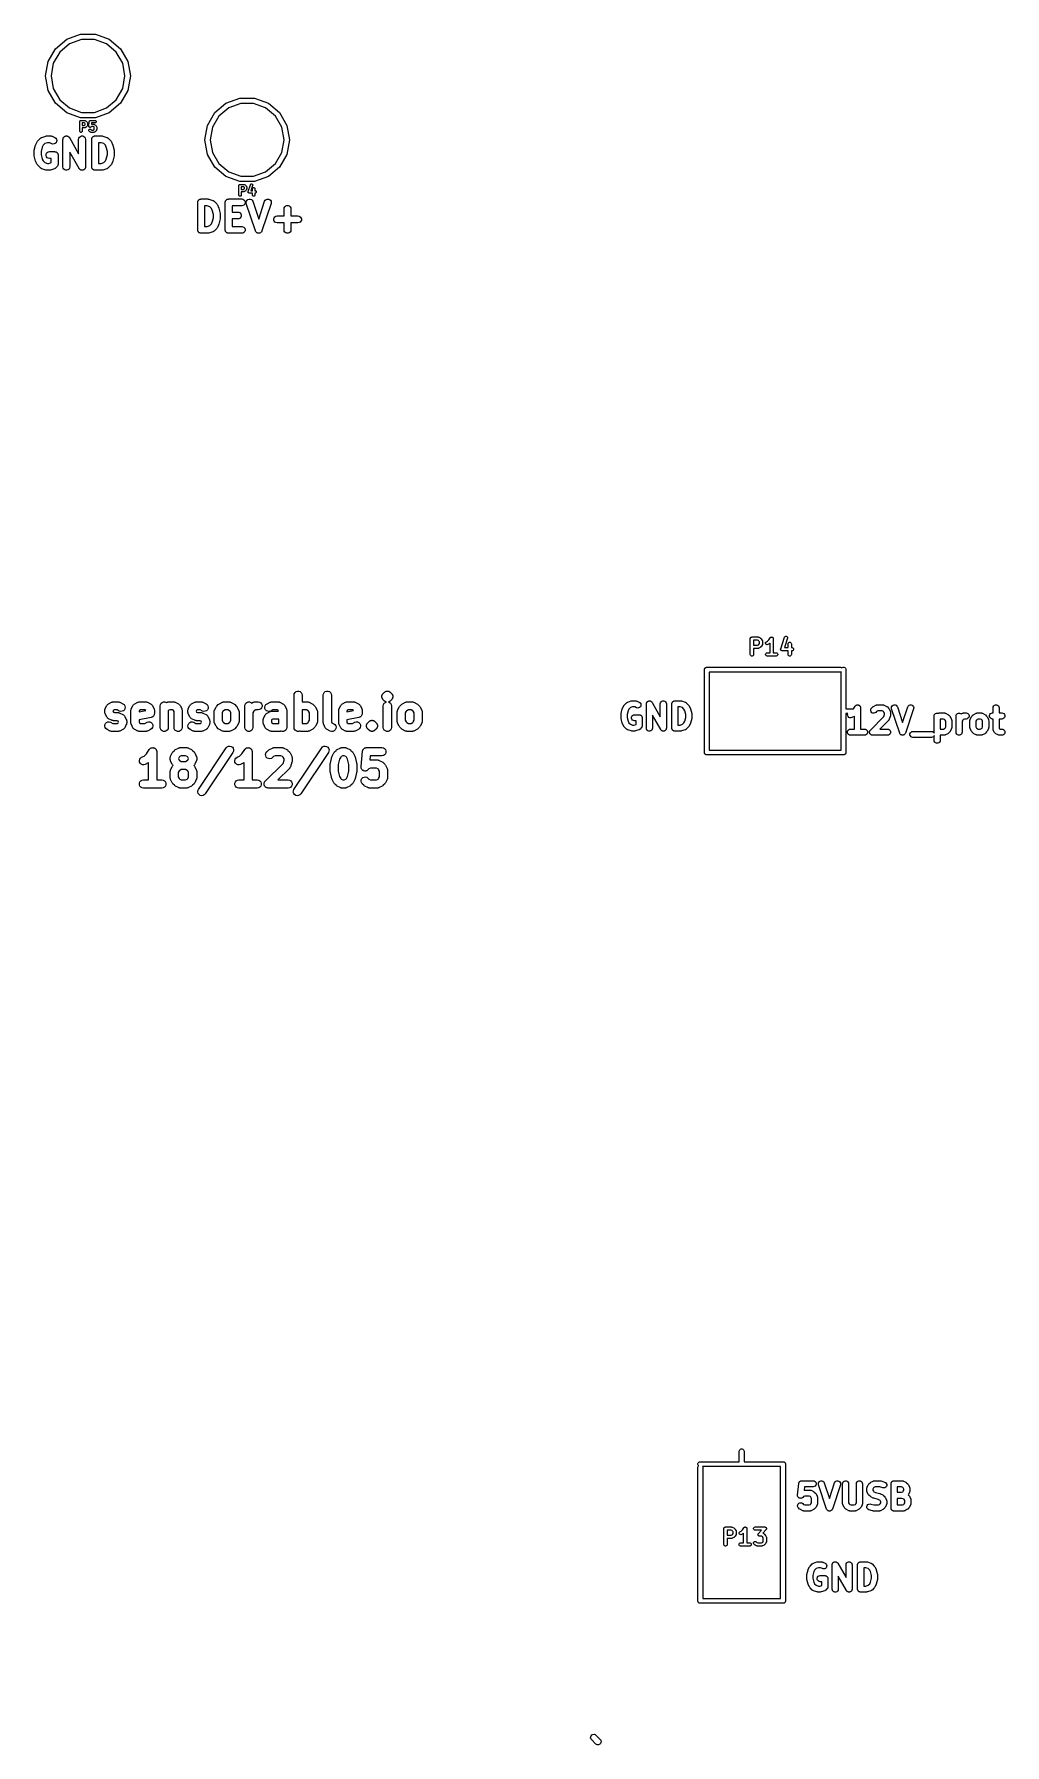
# Model space of a CAD drawing. Extents: x 86.2 to 116.7, y -108.6 to -54.9.
import ezdxf

# ---------------------------------------------------------------- set-up
doc = ezdxf.new("R2010")
doc.units = 0
doc.header["$MEASUREMENT"] = 0
doc.layers.add('BLACK', color=7, linetype='CONTINUOUS')

msp = doc.modelspace()

# ---------------------------------------------------------------- linework, layer by layer
at = {"layer": 'BLACK', "linetype": 'CONTINUOUS'}
for p, q in [((86.607, -55.7293), (86.8383, -55.3287)), ((86.8383, -55.3287), (87.1926, -55.0313)), ((87.2776, -55.1785), (86.9685, -55.4379)), ((87.1926, -55.0313), (87.6273, -54.8731)), ((87.6568, -55.0405), (87.2776, -55.1785)), ((87.6273, -54.8731), (88.0899, -54.8731)), ((88.0604, -55.0405), (87.6568, -55.0405)), ((88.4396, -55.1785), (88.0604, -55.0405)), ((88.0899, -54.8731), (88.5246, -55.0313)), ((88.7487, -55.4379), (88.4396, -55.1785)), ((88.5246, -55.0313), (88.8789, -55.3287)), ((88.8789, -55.3287), (89.1102, -55.7293)), ((86.5267, -56.1848), (86.607, -55.7293)), ((86.7667, -55.7874), (86.6967, -56.1848)), ((86.9685, -55.4379), (86.7667, -55.7874)), ((88.9505, -55.7874), (88.7487, -55.4379)), ((89.0205, -56.1848), (88.9505, -55.7874)), ((89.1102, -55.7293), (89.1905, -56.1848)), ((86.607, -56.6403), (86.5267, -56.1848)), ((86.6967, -56.1848), (86.7667, -56.5822)), ((88.9505, -56.5822), (89.0205, -56.1848)), ((89.1905, -56.1848), (89.1102, -56.6403)), ((86.8383, -57.0409), (86.607, -56.6403)), ((86.7667, -56.5822), (86.9685, -56.9317)), ((86.9685, -56.9317), (87.2776, -57.1911)), ((88.4396, -57.1911), (88.7487, -56.9317)), ((88.7487, -56.9317), (88.9505, -56.5822)), ((89.1102, -56.6403), (88.8789, -57.0409)), ((92.1964, -57.0379), (92.6311, -56.8797)), ((92.6311, -56.8797), (93.0937, -56.8797)), ((93.0937, -56.8797), (93.5284, -57.0379)), ((87.1926, -57.3383), (86.8383, -57.0409)), ((87.6273, -57.4965), (87.1926, -57.3383)), ((87.2776, -57.1911), (87.6568, -57.3291)), ((88.0899, -57.4965), (87.6273, -57.4965)), ((87.6568, -57.3291), (88.0604, -57.3291)), ((88.0604, -57.3291), (88.4396, -57.1911)), ((88.5246, -57.3383), (88.0899, -57.4965)), ((88.8789, -57.0409), (88.5246, -57.3383)), ((91.6108, -57.7359), (91.8421, -57.3353)), ((91.9723, -57.4445), (91.7705, -57.794)), ((91.8421, -57.3353), (92.1964, -57.0379)), ((92.2814, -57.1851), (91.9723, -57.4445)), ((92.6606, -57.0471), (92.2814, -57.1851)), ((93.0642, -57.0471), (92.6606, -57.0471)), ((93.4434, -57.1851), (93.0642, -57.0471)), ((93.7525, -57.4445), (93.4434, -57.1851)), ((93.5284, -57.0379), (93.8827, -57.3353)), ((93.9543, -57.794), (93.7525, -57.4445)), ((93.8827, -57.3353), (94.114, -57.7359)), ((87.5997, -57.6205), (87.6002, -57.6173)), ((87.5997, -57.9205), (87.5997, -57.6205)), ((87.6019, -57.9333), (87.5997, -57.9205)), ((87.6002, -57.614), (87.6014, -57.6109)), ((87.6002, -57.6173), (87.6002, -57.614)), ((87.6014, -57.6109), (87.6019, -57.6077)), ((87.6019, -57.6077), (87.6036, -57.6048)), ((87.6084, -57.9446), (87.6019, -57.9333)), ((87.6036, -57.6048), (87.6047, -57.6018)), ((87.6047, -57.6018), (87.6068, -57.5993)), ((87.6068, -57.5993), (87.6084, -57.5964)), ((87.6084, -57.5964), (87.611, -57.5943)), ((87.6184, -57.953), (87.6084, -57.9446)), ((87.611, -57.5943), (87.6131, -57.5918)), ((87.6131, -57.5918), (87.6159, -57.5901)), ((87.6159, -57.5901), (87.6184, -57.588)), ((87.6184, -57.588), (87.6215, -57.5869)), ((87.6307, -57.9574), (87.6184, -57.953)), ((87.6215, -57.5869), (87.6243, -57.5853)), ((87.6243, -57.5853), (87.6276, -57.5847)), ((87.6276, -57.5847), (87.6307, -57.5836)), ((87.6307, -57.5836), (87.6339, -57.5836)), ((87.6437, -57.9574), (87.6307, -57.9574)), ((87.6339, -57.5836), (87.6372, -57.583)), ((87.6372, -57.583), (87.7515, -57.583)), ((87.6559, -57.953), (87.6437, -57.9574)), ((87.6659, -57.9446), (87.6559, -57.953)), ((87.6724, -57.9333), (87.6659, -57.9446)), ((87.6747, -57.9205), (87.6724, -57.9333)), ((87.6747, -57.658), (87.6747, -57.7402)), ((87.7426, -57.658), (87.6747, -57.658)), ((87.6747, -57.7402), (87.7426, -57.7402)), ((87.7515, -57.8152), (87.6747, -57.8152)), ((87.6747, -57.8152), (87.6747, -57.9205)), ((87.7578, -57.6656), (87.7426, -57.658)), ((87.7426, -57.7402), (87.7578, -57.7326)), ((87.7515, -57.583), (87.7536, -57.5834)), ((87.7536, -57.8148), (87.7515, -57.8152)), ((87.7536, -57.5834), (87.7557, -57.5833)), ((87.7557, -57.8149), (87.7536, -57.8148)), ((87.7557, -57.5833), (87.76, -57.5845)), ((87.76, -57.8137), (87.7557, -57.8149)), ((87.7635, -57.6713), (87.7578, -57.6656)), ((87.7578, -57.7326), (87.7635, -57.7269)), ((87.76, -57.5845), (87.7643, -57.5853)), ((87.7643, -57.8129), (87.76, -57.8137)), ((87.7711, -57.6865), (87.7635, -57.6713)), ((87.7635, -57.7269), (87.7711, -57.7117)), ((87.7643, -57.5853), (87.7662, -57.5864)), ((87.7662, -57.8118), (87.7643, -57.8129)), ((87.7662, -57.5864), (87.7682, -57.587)), ((87.7682, -57.8112), (87.7662, -57.8118)), ((87.7682, -57.587), (87.7968, -57.6013)), ((87.7968, -57.7969), (87.7682, -57.8112)), ((87.7711, -57.7117), (87.7711, -57.6865)), ((87.7968, -57.6013), (87.8016, -57.6048)), ((87.8016, -57.7933), (87.7968, -57.7969)), ((87.8016, -57.6048), (87.8065, -57.6083)), ((87.8065, -57.7899), (87.8016, -57.7933)), ((87.8065, -57.6083), (87.8208, -57.6226)), ((87.8208, -57.7756), (87.8065, -57.7899)), ((87.8208, -57.6226), (87.8243, -57.6275)), ((87.8243, -57.7707), (87.8208, -57.7756)), ((87.8243, -57.6275), (87.8279, -57.6323)), ((87.8279, -57.7659), (87.8243, -57.7707)), ((87.8279, -57.6323), (87.8421, -57.6609)), ((87.8421, -57.7373), (87.8279, -57.7659)), ((87.8421, -57.6609), (87.8428, -57.663)), ((87.8428, -57.7352), (87.8421, -57.7373)), ((87.8428, -57.663), (87.8438, -57.6648)), ((87.8438, -57.7333), (87.8428, -57.7352)), ((87.8438, -57.6648), (87.8446, -57.6692)), ((87.8446, -57.729), (87.8438, -57.7333)), ((87.8446, -57.6692), (87.8459, -57.6734)), ((87.8459, -57.7248), (87.8446, -57.729)), ((87.8459, -57.6734), (87.8457, -57.6755)), ((87.8457, -57.6755), (87.8461, -57.6777)), ((87.8461, -57.7205), (87.8457, -57.7226)), ((87.8457, -57.7226), (87.8459, -57.7248)), ((87.8461, -57.6777), (87.8461, -57.7205)), ((87.8855, -57.7601), (87.8856, -57.7599)), ((87.8861, -57.7664), (87.8855, -57.7601)), ((87.8855, -57.8952), (87.8867, -57.8822)), ((87.8889, -57.9078), (87.8855, -57.8952)), ((87.8856, -57.7596), (87.8999, -57.6168)), ((87.8856, -57.7599), (87.8856, -57.7596)), ((87.8865, -57.7726), (87.8861, -57.7664)), ((87.8866, -57.7728), (87.8865, -57.7726)), ((87.8867, -57.7731), (87.8866, -57.7728)), ((87.8893, -57.7788), (87.8867, -57.7731)), ((87.8867, -57.8822), (87.8922, -57.8704)), ((87.8964, -57.9185), (87.8889, -57.9078)), ((87.8919, -57.7845), (87.8893, -57.7788)), ((87.8921, -57.7847), (87.8919, -57.7845)), ((87.8922, -57.7849), (87.8921, -57.7847)), ((87.8966, -57.7893), (87.8922, -57.7849)), ((87.8922, -57.8704), (87.9014, -57.8612)), ((87.9107, -57.9327), (87.8964, -57.9185)), ((87.901, -57.7938), (87.8966, -57.7893)), ((87.8999, -57.6168), (87.9002, -57.6154)), ((87.9002, -57.614), (87.902, -57.6092)), ((87.9002, -57.6154), (87.9002, -57.614)), ((87.9012, -57.7939), (87.901, -57.7938)), ((87.9014, -57.7941), (87.9012, -57.7939)), ((87.9071, -57.7967), (87.9014, -57.7941)), ((87.9014, -57.8612), (87.9132, -57.8557)), ((87.902, -57.6092), (87.9034, -57.6042)), ((87.9034, -57.6042), (87.9042, -57.6031)), ((87.9042, -57.6031), (87.9047, -57.6018)), ((87.9047, -57.6018), (87.908, -57.5978)), ((87.9127, -57.7995), (87.9071, -57.7967)), ((87.908, -57.5978), (87.911, -57.5937)), ((87.9156, -57.9362), (87.9107, -57.9327)), ((87.911, -57.5937), (87.9122, -57.5929)), ((87.9122, -57.5929), (87.9131, -57.5918)), ((87.913, -57.7995), (87.9127, -57.7995)), ((87.9132, -57.7996), (87.913, -57.7995)), ((87.9131, -57.5918), (87.9175, -57.5892)), ((87.9195, -57.8001), (87.9132, -57.7996)), ((87.9132, -57.8557), (87.9262, -57.8546)), ((87.9204, -57.9398), (87.9156, -57.9362)), ((87.9175, -57.5892), (87.9217, -57.5863)), ((87.9257, -57.8008), (87.9195, -57.8001)), ((87.949, -57.9541), (87.9204, -57.9398)), ((87.9217, -57.5863), (87.9231, -57.586)), ((87.9231, -57.586), (87.9243, -57.5853)), ((87.9243, -57.5853), (87.9294, -57.5844)), ((87.9259, -57.8007), (87.9257, -57.8008)), ((87.9262, -57.8007), (87.9259, -57.8007)), ((87.9322, -57.7991), (87.9262, -57.8007)), ((87.9262, -57.8546), (87.9387, -57.858)), ((87.9294, -57.5844), (87.9344, -57.5831)), ((87.9383, -57.7976), (87.9322, -57.7991)), ((87.9344, -57.5831), (87.9358, -57.5833)), ((87.9358, -57.5833), (87.9372, -57.583)), ((87.9372, -57.583), (88.08, -57.583)), ((87.9385, -57.7974), (87.9383, -57.7976)), ((87.9387, -57.7974), (87.9385, -57.7974)), ((87.9439, -57.7938), (87.9387, -57.7974)), ((87.9387, -57.858), (87.9494, -57.8654)), ((87.9491, -57.7902), (87.9439, -57.7938)), ((87.951, -57.9547), (87.949, -57.9541)), ((87.9492, -57.79), (87.9491, -57.7902)), ((87.9494, -57.7899), (87.9492, -57.79)), ((87.9594, -57.7799), (87.9494, -57.7899)), ((87.9494, -57.8654), (87.9594, -57.8754)), ((87.9529, -57.9558), (87.951, -57.9547)), ((87.9572, -57.9565), (87.9529, -57.9558)), ((87.9615, -57.9578), (87.9572, -57.9565)), ((87.9746, -57.7723), (87.9594, -57.7799)), ((87.9594, -57.8754), (87.9746, -57.883)), ((87.9636, -57.9576), (87.9615, -57.9578)), ((87.9657, -57.958), (87.9636, -57.9576)), ((88.0372, -57.958), (87.9657, -57.958)), ((87.9711, -57.658), (87.9672, -57.6973)), ((87.9672, -57.6973), (88.0372, -57.6973)), ((88.08, -57.658), (87.9711, -57.658)), ((88.0283, -57.7723), (87.9746, -57.7723)), ((87.9746, -57.883), (88.0283, -57.883)), ((88.0435, -57.7799), (88.0283, -57.7723)), ((88.0283, -57.883), (88.0435, -57.8754)), ((88.0372, -57.6973), (88.0393, -57.6977)), ((88.0393, -57.9576), (88.0372, -57.958)), ((88.0393, -57.6977), (88.0415, -57.6975)), ((88.0415, -57.9578), (88.0393, -57.9576)), ((88.0415, -57.6975), (88.0457, -57.6988)), ((88.0457, -57.9565), (88.0415, -57.9578)), ((88.0492, -57.7856), (88.0435, -57.7799)), ((88.0435, -57.8754), (88.0492, -57.8697)), ((88.0457, -57.6988), (88.05, -57.6996)), ((88.05, -57.9558), (88.0457, -57.9565)), ((88.0568, -57.8008), (88.0492, -57.7856)), ((88.0492, -57.8697), (88.0568, -57.8545)), ((88.05, -57.6996), (88.0519, -57.7006)), ((88.0519, -57.9547), (88.05, -57.9558)), ((88.0519, -57.7006), (88.0539, -57.7013)), ((88.0539, -57.9541), (88.0519, -57.9547)), ((88.0539, -57.7013), (88.0825, -57.7155)), ((88.0825, -57.9398), (88.0539, -57.9541)), ((88.0568, -57.8545), (88.0568, -57.8008)), ((88.08, -57.583), (88.0929, -57.5853)), ((88.0929, -57.6558), (88.08, -57.658)), ((88.0825, -57.7155), (88.0873, -57.7191)), ((88.0873, -57.9362), (88.0825, -57.9398)), ((88.0873, -57.7191), (88.0923, -57.7226)), ((88.0923, -57.9327), (88.0873, -57.9362)), ((88.0923, -57.7226), (88.1065, -57.7369)), ((88.1065, -57.9185), (88.0923, -57.9327)), ((88.0929, -57.5853), (88.1041, -57.5918)), ((88.1041, -57.6492), (88.0929, -57.6558)), ((88.1041, -57.5918), (88.1125, -57.6018)), ((88.1125, -57.6393), (88.1041, -57.6492)), ((88.1065, -57.7369), (88.11, -57.7418)), ((88.11, -57.9135), (88.1065, -57.9185)), ((88.11, -57.7418), (88.1136, -57.7466)), ((88.1136, -57.9087), (88.11, -57.9135)), ((88.1125, -57.6018), (88.117, -57.614)), ((88.117, -57.627), (88.1125, -57.6393)), ((88.1136, -57.7466), (88.1279, -57.7752)), ((88.1279, -57.8801), (88.1136, -57.9087)), ((88.117, -57.614), (88.117, -57.627)), ((88.1279, -57.7752), (88.1285, -57.7772)), ((88.1285, -57.8781), (88.1279, -57.8801)), ((88.1285, -57.7772), (88.1296, -57.7791)), ((88.1296, -57.8762), (88.1285, -57.8781)), ((88.1296, -57.7791), (88.1303, -57.7834)), ((88.1303, -57.8719), (88.1296, -57.8762)), ((88.1303, -57.7834), (88.1316, -57.7877)), ((88.1316, -57.8677), (88.1303, -57.8719)), ((88.1316, -57.7877), (88.1314, -57.7898)), ((88.1314, -57.7898), (88.1318, -57.7919)), ((88.1318, -57.8634), (88.1314, -57.8655)), ((88.1314, -57.8655), (88.1316, -57.8677)), ((88.1318, -57.7919), (88.1318, -57.8634)), ((91.5305, -58.1914), (91.6108, -57.7359)), ((91.7705, -57.794), (91.7005, -58.1914)), ((94.0243, -58.1914), (93.9543, -57.794)), ((94.114, -57.7359), (94.1943, -58.1914)), ((86.1674, -58.5458), (86.1697, -58.5328)), ((86.1674, -58.6692), (86.1674, -58.5458)), ((86.1697, -58.5328), (86.1706, -58.5196)), ((86.1706, -58.5196), (86.2117, -58.3551)), ((86.2117, -58.3551), (86.2165, -58.3443)), ((86.2165, -58.3443), (86.2199, -58.333)), ((86.2199, -58.333), (86.261, -58.2508)), ((86.261, -58.2508), (86.2713, -58.2369)), ((86.2713, -58.2369), (86.2812, -58.2227)), ((86.2812, -58.2227), (86.3635, -58.1405)), ((86.3635, -58.1405), (86.3686, -58.1369)), ((86.3686, -58.1369), (86.3727, -58.1322)), ((86.3727, -58.1322), (86.3838, -58.1262)), ((86.4183, -58.419), (86.3833, -58.5591)), ((86.3833, -58.5591), (86.3833, -58.6559)), ((86.3838, -58.1262), (86.3942, -58.119)), ((86.3942, -58.119), (86.4002, -58.1174)), ((86.4002, -58.1174), (86.4057, -58.1144)), ((86.4057, -58.1144), (86.5291, -58.0733)), ((86.4463, -58.363), (86.4183, -58.419)), ((86.4981, -58.3112), (86.4463, -58.363)), ((86.5807, -58.2836), (86.4981, -58.3112)), ((86.5291, -58.0733), (86.5462, -58.0707)), ((86.5462, -58.0707), (86.5632, -58.0677)), ((86.5632, -58.0677), (86.6866, -58.0677)), ((86.5761, -58.5865), (86.6085, -58.5677)), ((86.6611, -58.2836), (86.5807, -58.2836)), ((86.6085, -58.5677), (86.6454, -58.5612)), ((86.6454, -58.5612), (86.8099, -58.5612)), ((86.7205, -58.3134), (86.6611, -58.2836)), ((86.6866, -58.0677), (86.6927, -58.0688)), ((86.6927, -58.0688), (86.6989, -58.0684)), ((86.6989, -58.0684), (86.711, -58.072)), ((86.711, -58.072), (86.7235, -58.0742)), ((86.7565, -58.324), (86.7205, -58.3134)), ((86.7235, -58.0742), (86.7289, -58.0773)), ((86.7289, -58.0773), (86.7348, -58.0791)), ((86.7348, -58.0791), (86.8171, -58.1202)), ((86.7939, -58.3218), (86.7565, -58.324)), ((86.8283, -58.3069), (86.7939, -58.3218)), ((86.8099, -58.5612), (86.8192, -58.5629)), ((86.8171, -58.1202), (86.8472, -58.1426)), ((86.8192, -58.5629), (86.8287, -58.5629)), ((86.8555, -58.2811), (86.8283, -58.3069)), ((86.8287, -58.5629), (86.8376, -58.5661)), ((86.8376, -58.5661), (86.8469, -58.5677)), ((86.8469, -58.5677), (86.855, -58.5724)), ((86.8472, -58.1426), (86.8679, -58.1739)), ((86.855, -58.5724), (86.8639, -58.5757)), ((86.8723, -58.2476), (86.8555, -58.2811)), ((86.8679, -58.1739), (86.8766, -58.2103)), ((86.8766, -58.2103), (86.8723, -58.2476)), ((87.0721, -58.1757), (87.0738, -58.1661)), ((87.0721, -59.0393), (87.0721, -58.1757)), ((87.0738, -58.1565), (87.077, -58.1478)), ((87.0738, -58.1661), (87.0738, -58.1565)), ((87.077, -58.1478), (87.0786, -58.1388)), ((87.0786, -58.1388), (87.0835, -58.1304)), ((87.0835, -58.1304), (87.0868, -58.1213)), ((87.0868, -58.1213), (87.0928, -58.1143)), ((87.0928, -58.1143), (87.0974, -58.1063)), ((87.0974, -58.1063), (87.1048, -58.1001)), ((87.1048, -58.1001), (87.111, -58.0927)), ((87.111, -58.0927), (87.119, -58.0881)), ((87.119, -58.0881), (87.1261, -58.0822)), ((87.1261, -58.0822), (87.1352, -58.0789)), ((87.1352, -58.0789), (87.1436, -58.0741)), ((87.1436, -58.0741), (87.1527, -58.0725)), ((87.1527, -58.0725), (87.1613, -58.0694)), ((87.1613, -58.0694), (87.171, -58.0694)), ((87.171, -58.0694), (87.1805, -58.0677)), ((87.1805, -58.0677), (87.1896, -58.0694)), ((87.1896, -58.0694), (87.1988, -58.0694)), ((87.1988, -58.0694), (87.2079, -58.0727)), ((87.2079, -58.0727), (87.2174, -58.0744)), ((87.2174, -58.0744), (87.2254, -58.079)), ((87.2254, -58.079), (87.234, -58.0822)), ((87.234, -58.0822), (87.2414, -58.0884)), ((87.2414, -58.0884), (87.2498, -58.0933)), ((87.2498, -58.0933), (87.2557, -58.1004)), ((87.2557, -58.1004), (87.2628, -58.1063)), ((87.2628, -58.1063), (87.2676, -58.1147)), ((87.2676, -58.1147), (87.2738, -58.1221)), ((87.2738, -58.1221), (87.5656, -58.6328)), ((87.5656, -58.1757), (87.5721, -58.1388)), ((87.5656, -58.6328), (87.5656, -58.1757)), ((87.5721, -58.1388), (87.5908, -58.1063)), ((87.5908, -58.1063), (87.6196, -58.0822)), ((87.6196, -58.0822), (87.6548, -58.0694)), ((87.6548, -58.0694), (87.6923, -58.0694)), ((87.6923, -58.0694), (87.7275, -58.0822)), ((87.7275, -58.0822), (87.7562, -58.1063)), ((87.7562, -58.1063), (87.775, -58.1388)), ((87.775, -58.1388), (87.7815, -58.1757)), ((87.7815, -58.1757), (87.7815, -59.0393)), ((87.9768, -58.1757), (87.9785, -58.1664)), ((87.9768, -59.0393), (87.9768, -58.1757)), ((87.9785, -58.1569), (87.9817, -58.1481)), ((87.9785, -58.1664), (87.9785, -58.1569)), ((87.9817, -58.1481), (87.9833, -58.1388)), ((87.9833, -58.1388), (87.9881, -58.1306)), ((87.9881, -58.1306), (87.9913, -58.1217)), ((87.9913, -58.1217), (87.9974, -58.1145)), ((87.9974, -58.1145), (88.0021, -58.1063)), ((88.0021, -58.1063), (88.0093, -58.1002)), ((88.0093, -58.1002), (88.0154, -58.093)), ((88.0154, -58.093), (88.0236, -58.0883)), ((88.0236, -58.0883), (88.0308, -58.0822)), ((88.0308, -58.0822), (88.0397, -58.079)), ((88.0397, -58.079), (88.0479, -58.0742)), ((88.0479, -58.0742), (88.0572, -58.0726)), ((88.0572, -58.0726), (88.066, -58.0694)), ((88.066, -58.0694), (88.0755, -58.0694)), ((88.0755, -58.0694), (88.0848, -58.0677)), ((88.0848, -58.0677), (88.2904, -58.0677)), ((88.1927, -58.2836), (88.1927, -58.9313)), ((88.2729, -58.2836), (88.1927, -58.2836)), ((88.3555, -58.3112), (88.2729, -58.2836)), ((88.2904, -58.0677), (88.3074, -58.0707)), ((88.3074, -58.0707), (88.3245, -58.0733)), ((88.3245, -58.0733), (88.4479, -58.1144)), ((88.4073, -58.363), (88.3555, -58.3112)), ((88.4353, -58.419), (88.4073, -58.363)), ((88.4703, -58.5591), (88.4353, -58.419)), ((88.4479, -58.1144), (88.4534, -58.1174)), ((88.4534, -58.1174), (88.4594, -58.119)), ((88.4594, -58.119), (88.4698, -58.1262)), ((88.4698, -58.1262), (88.4809, -58.1322)), ((88.4703, -58.6559), (88.4703, -58.5591)), ((88.4809, -58.1322), (88.485, -58.1369)), ((88.485, -58.1369), (88.4901, -58.1405)), ((88.4901, -58.1405), (88.5724, -58.2227)), ((88.5724, -58.2227), (88.5823, -58.2369)), ((88.5823, -58.2369), (88.5926, -58.2508)), ((88.5926, -58.2508), (88.6337, -58.333)), ((88.6337, -58.333), (88.6371, -58.3443)), ((88.6371, -58.3443), (88.6419, -58.3551)), ((88.6419, -58.3551), (88.683, -58.5196)), ((88.683, -58.5196), (88.6839, -58.5328)), ((88.6839, -58.5328), (88.6862, -58.5458)), ((88.6862, -58.5458), (88.6862, -58.6692)), ((91.6108, -58.6469), (91.5305, -58.1914)), ((91.7005, -58.1914), (91.7705, -58.5888)), ((93.9543, -58.5888), (94.0243, -58.1914)), ((94.1943, -58.1914), (94.114, -58.6469)), ((86.1697, -58.6822), (86.1674, -58.6692)), ((86.1706, -58.6953), (86.1697, -58.6822)), ((86.2117, -58.8598), (86.1706, -58.6953)), ((86.2165, -58.8706), (86.2117, -58.8598)), ((86.2199, -58.8819), (86.2165, -58.8706)), ((86.261, -58.9642), (86.2199, -58.8819)), ((86.2713, -58.9781), (86.261, -58.9642)), ((86.2812, -58.9922), (86.2713, -58.9781)), ((86.3635, -59.0745), (86.2812, -58.9922)), ((86.3686, -59.0781), (86.3635, -59.0745)), ((86.3727, -59.0827), (86.3686, -59.0781)), ((86.3838, -59.0887), (86.3727, -59.0827)), ((86.3833, -58.6559), (86.4183, -58.796)), ((86.3942, -59.096), (86.3838, -59.0887)), ((86.4002, -59.0976), (86.3942, -59.096)), ((86.4057, -59.1006), (86.4002, -59.0976)), ((86.5291, -59.1417), (86.4057, -59.1006)), ((86.4183, -58.796), (86.4463, -58.852)), ((86.4463, -58.852), (86.4981, -58.9038)), ((86.4981, -58.9038), (86.5807, -58.9313)), ((86.5391, -58.6504), (86.552, -58.6152)), ((86.5391, -58.6879), (86.5391, -58.6504)), ((86.552, -58.7231), (86.5391, -58.6879)), ((86.552, -58.6152), (86.5761, -58.5865)), ((86.5761, -58.7519), (86.552, -58.7231)), ((86.6085, -58.7706), (86.5761, -58.7519)), ((86.5807, -58.9313), (86.6279, -58.9313)), ((86.6454, -58.7771), (86.6085, -58.7706)), ((86.6279, -58.9313), (86.702, -58.9066)), ((86.702, -58.7771), (86.6454, -58.7771)), ((86.803, -59.1006), (86.6796, -59.1417)), ((86.702, -58.9066), (86.702, -58.7771)), ((86.8084, -59.0976), (86.803, -59.1006)), ((86.8144, -59.096), (86.8084, -59.0976)), ((86.8248, -59.0887), (86.8144, -59.096)), ((86.8359, -59.0827), (86.8248, -59.0887)), ((86.8401, -59.0781), (86.8359, -59.0827)), ((86.8452, -59.0745), (86.8401, -59.0781)), ((86.8863, -59.0334), (86.8452, -59.0745)), ((86.8639, -58.5757), (86.8712, -58.5817)), ((86.8712, -58.5817), (86.8793, -58.5865)), ((86.8793, -58.5865), (86.8854, -58.5937)), ((86.8854, -58.5937), (86.8926, -58.5998)), ((86.889, -59.0295), (86.8863, -59.0334)), ((86.8926, -59.0264), (86.889, -59.0295)), ((86.8926, -58.5998), (86.8974, -58.608)), ((86.8997, -59.0142), (86.8926, -59.0264)), ((86.8974, -58.608), (86.9034, -58.6152)), ((86.9078, -59.0026), (86.8997, -59.0142)), ((86.9034, -58.6152), (86.9067, -58.6241)), ((86.9067, -58.6241), (86.9114, -58.6322)), ((86.909, -58.9981), (86.9078, -59.0026)), ((86.9114, -58.9939), (86.909, -58.9981)), ((86.9114, -58.6322), (86.913, -58.6415)), ((86.9138, -58.9801), (86.9114, -58.9939)), ((86.913, -58.6415), (86.9163, -58.6504)), ((86.9175, -58.9664), (86.9138, -58.9801)), ((86.9163, -58.6504), (86.9163, -58.6599)), ((86.9163, -58.6599), (86.9179, -58.6692)), ((86.9179, -58.957), (86.9171, -58.9617)), ((86.9171, -58.9617), (86.9175, -58.9664)), ((86.9179, -58.6692), (86.9179, -58.957)), ((87.0786, -59.0762), (87.0721, -59.0393)), ((87.0974, -59.1087), (87.0786, -59.0762)), ((87.1261, -59.1328), (87.0974, -59.1087)), ((87.2628, -59.1087), (87.234, -59.1328)), ((87.2815, -59.0762), (87.2628, -59.1087)), ((87.288, -59.0393), (87.2815, -59.0762)), ((87.5798, -59.0928), (87.288, -58.5822)), ((87.288, -58.5822), (87.288, -59.0393)), ((87.586, -59.1003), (87.5798, -59.0928)), ((87.5908, -59.1087), (87.586, -59.1003)), ((87.5979, -59.1146), (87.5908, -59.1087)), ((87.7562, -59.1087), (87.7488, -59.1149)), ((87.7608, -59.1007), (87.7562, -59.1087)), ((87.7668, -59.0937), (87.7608, -59.1007)), ((87.7701, -59.0846), (87.7668, -59.0937)), ((87.775, -59.0762), (87.7701, -59.0846)), ((87.7766, -59.0671), (87.775, -59.0762)), ((87.7798, -59.0585), (87.7766, -59.0671)), ((87.7815, -59.0393), (87.7798, -59.0488)), ((87.7798, -59.0488), (87.7798, -59.0585)), ((87.9785, -59.0486), (87.9768, -59.0393)), ((87.9785, -59.058), (87.9785, -59.0486)), ((87.9817, -59.0669), (87.9785, -59.058)), ((87.9833, -59.0762), (87.9817, -59.0669)), ((87.9881, -59.0844), (87.9833, -59.0762)), ((87.9913, -59.0933), (87.9881, -59.0844)), ((87.9974, -59.1005), (87.9913, -59.0933)), ((88.0021, -59.1087), (87.9974, -59.1005)), ((88.0093, -59.1147), (88.0021, -59.1087)), ((88.1927, -58.9313), (88.2729, -58.9313)), ((88.2729, -58.9313), (88.3555, -58.9038)), ((88.4479, -59.1006), (88.3245, -59.1417)), ((88.3555, -58.9038), (88.4073, -58.852)), ((88.4073, -58.852), (88.4353, -58.796)), ((88.4353, -58.796), (88.4703, -58.6559)), ((88.4534, -59.0976), (88.4479, -59.1006)), ((88.4594, -59.096), (88.4534, -59.0976)), ((88.4698, -59.0887), (88.4594, -59.096)), ((88.4809, -59.0827), (88.4698, -59.0887)), ((88.485, -59.0781), (88.4809, -59.0827)), ((88.4901, -59.0745), (88.485, -59.0781)), ((88.5724, -58.9922), (88.4901, -59.0745)), ((88.5823, -58.9781), (88.5724, -58.9922)), ((88.5926, -58.9642), (88.5823, -58.9781)), ((88.6337, -58.8819), (88.5926, -58.9642)), ((88.6371, -58.8706), (88.6337, -58.8819)), ((88.6419, -58.8598), (88.6371, -58.8706)), ((88.683, -58.6953), (88.6419, -58.8598)), ((88.6839, -58.6822), (88.683, -58.6953)), ((88.6862, -58.6692), (88.6839, -58.6822)), ((91.8421, -59.0475), (91.6108, -58.6469)), ((91.7705, -58.5888), (91.9723, -58.9383)), ((92.1964, -59.3449), (91.8421, -59.0475)), ((91.9723, -58.9383), (92.2814, -59.1977)), ((93.4434, -59.1977), (93.7525, -58.9383)), ((93.8827, -59.0475), (93.5284, -59.3449)), ((93.7525, -58.9383), (93.9543, -58.5888)), ((94.114, -58.6469), (93.8827, -59.0475)), ((86.5462, -59.1442), (86.5291, -59.1417)), ((86.5632, -59.1472), (86.5462, -59.1442)), ((86.6454, -59.1472), (86.5632, -59.1472)), ((86.6625, -59.1442), (86.6454, -59.1472)), ((86.6796, -59.1417), (86.6625, -59.1442)), ((87.1613, -59.1456), (87.1261, -59.1328)), ((87.1988, -59.1456), (87.1613, -59.1456)), ((87.234, -59.1328), (87.1988, -59.1456)), ((87.6038, -59.1217), (87.5979, -59.1146)), ((87.6122, -59.1265), (87.6038, -59.1217)), ((87.6196, -59.1328), (87.6122, -59.1265)), ((87.6282, -59.1359), (87.6196, -59.1328)), ((87.6362, -59.1405), (87.6282, -59.1359)), ((87.6457, -59.1423), (87.6362, -59.1405)), ((87.6548, -59.1456), (87.6457, -59.1423)), ((87.664, -59.1456), (87.6548, -59.1456)), ((87.6731, -59.1472), (87.664, -59.1456)), ((87.6826, -59.1456), (87.6731, -59.1472)), ((87.6923, -59.1456), (87.6826, -59.1456)), ((87.7009, -59.1424), (87.6923, -59.1456)), ((87.71, -59.1409), (87.7009, -59.1424)), ((87.7184, -59.1361), (87.71, -59.1409)), ((87.7275, -59.1328), (87.7184, -59.1361)), ((87.7346, -59.1268), (87.7275, -59.1328)), ((87.7426, -59.1223), (87.7346, -59.1268)), ((87.7488, -59.1149), (87.7426, -59.1223)), ((88.0154, -59.122), (88.0093, -59.1147)), ((88.0236, -59.1267), (88.0154, -59.122)), ((88.0308, -59.1328), (88.0236, -59.1267)), ((88.0397, -59.136), (88.0308, -59.1328)), ((88.0479, -59.1407), (88.0397, -59.136)), ((88.0572, -59.1424), (88.0479, -59.1407)), ((88.066, -59.1456), (88.0572, -59.1424)), ((88.0755, -59.1456), (88.066, -59.1456)), ((88.0848, -59.1472), (88.0755, -59.1456)), ((88.2904, -59.1472), (88.0848, -59.1472)), ((88.3074, -59.1442), (88.2904, -59.1472)), ((88.3245, -59.1417), (88.3074, -59.1442)), ((92.6311, -59.5031), (92.1964, -59.3449)), ((92.2814, -59.1977), (92.6606, -59.3357)), ((92.6035, -59.6271), (92.604, -59.6239)), ((92.6035, -59.9271), (92.6035, -59.6271)), ((92.604, -59.6206), (92.6052, -59.6175)), ((92.604, -59.6239), (92.604, -59.6206)), ((92.6052, -59.6175), (92.6057, -59.6143)), ((92.6057, -59.6143), (92.6074, -59.6114)), ((92.6074, -59.6114), (92.6085, -59.6084)), ((92.6085, -59.6084), (92.6106, -59.6059)), ((92.6106, -59.6059), (92.6122, -59.603)), ((92.6122, -59.603), (92.6148, -59.6009)), ((92.6148, -59.6009), (92.6169, -59.5984)), ((92.6169, -59.5984), (92.6197, -59.5967)), ((92.6197, -59.5967), (92.6222, -59.5946)), ((92.6222, -59.5946), (92.6253, -59.5935)), ((92.6253, -59.5935), (92.6281, -59.5919)), ((92.6281, -59.5919), (92.6314, -59.5913)), ((93.0937, -59.5031), (92.6311, -59.5031)), ((92.6314, -59.5913), (92.6345, -59.5902)), ((92.6345, -59.5902), (92.6377, -59.5902)), ((92.6377, -59.5902), (92.641, -59.5896)), ((92.641, -59.5896), (92.7553, -59.5896)), ((92.6606, -59.3357), (93.0642, -59.3357)), ((92.7553, -59.5896), (92.7574, -59.59)), ((92.7574, -59.59), (92.7595, -59.5899)), ((92.7595, -59.5899), (92.7638, -59.5911)), ((92.7638, -59.5911), (92.7681, -59.5919)), ((92.7681, -59.5919), (92.77, -59.593)), ((92.77, -59.593), (92.772, -59.5936)), ((92.772, -59.5936), (92.8006, -59.6079)), ((92.8006, -59.6079), (92.8054, -59.6114)), ((92.8054, -59.6114), (92.8103, -59.6149)), ((92.8103, -59.6149), (92.8246, -59.6292)), ((92.8246, -59.6292), (92.8281, -59.6341)), ((92.8281, -59.6341), (92.8317, -59.6389)), ((92.8317, -59.6389), (92.8459, -59.6675)), ((92.8911, -59.8153), (92.9625, -59.601)), ((92.9625, -59.601), (92.9687, -59.5895)), ((92.9687, -59.5895), (92.9785, -59.5809)), ((92.9785, -59.5809), (92.9906, -59.5761)), ((93.0337, -59.6247), (92.9787, -59.7896)), ((92.9906, -59.5761), (93.0036, -59.5757)), ((93.0036, -59.5757), (93.016, -59.5799)), ((93.016, -59.5799), (93.0262, -59.5879)), ((93.0262, -59.5879), (93.033, -59.599)), ((93.033, -59.599), (93.0356, -59.6118)), ((93.0356, -59.6118), (93.0337, -59.6247)), ((93.0642, -59.3357), (93.4434, -59.1977)), ((93.5284, -59.3449), (93.0937, -59.5031)), ((91.3091, -60.1569), (91.3107, -60.1476)), ((91.3091, -61.0205), (91.3091, -60.1569)), ((91.3107, -60.1381), (91.3139, -60.1293)), ((91.3107, -60.1476), (91.3107, -60.1381)), ((91.3139, -60.1293), (91.3156, -60.12)), ((91.3156, -60.12), (91.3203, -60.1118)), ((91.3203, -60.1118), (91.3235, -60.1029)), ((91.3235, -60.1029), (91.3296, -60.0957)), ((91.3296, -60.0957), (91.3343, -60.0875)), ((91.3343, -60.0875), (91.3416, -60.0814)), ((91.3416, -60.0814), (91.3476, -60.0742)), ((91.3476, -60.0742), (91.3558, -60.0695)), ((91.3558, -60.0695), (91.363, -60.0634)), ((91.363, -60.0634), (91.3719, -60.0602)), ((91.3719, -60.0602), (91.3801, -60.0554)), ((91.3801, -60.0554), (91.3894, -60.0538)), ((91.3894, -60.0538), (91.3983, -60.0506)), ((91.3983, -60.0506), (91.4077, -60.0506)), ((91.4077, -60.0506), (91.417, -60.0489)), ((91.417, -60.0489), (91.6226, -60.0489)), ((91.6226, -60.0489), (91.6397, -60.0519)), ((91.6397, -60.0519), (91.6568, -60.0545)), ((91.6568, -60.0545), (91.7801, -60.0956)), ((91.7801, -60.0956), (91.7856, -60.0986)), ((91.7856, -60.0986), (91.7916, -60.1002)), ((91.7916, -60.1002), (91.802, -60.1074)), ((91.802, -60.1074), (91.8131, -60.1134)), ((91.8131, -60.1134), (91.8172, -60.1181)), ((91.8172, -60.1181), (91.8223, -60.1217)), ((91.8223, -60.1217), (91.9046, -60.2039)), ((92.1727, -60.1569), (92.1743, -60.1476)), ((92.1727, -61.0205), (92.1727, -60.1569)), ((92.1743, -60.1381), (92.1775, -60.1293)), ((92.1743, -60.1476), (92.1743, -60.1381)), ((92.1775, -60.1293), (92.1792, -60.12)), ((92.1792, -60.12), (92.1839, -60.1118)), ((92.1839, -60.1118), (92.1871, -60.1029)), ((92.1871, -60.1029), (92.1932, -60.0957)), ((92.1932, -60.0957), (92.1979, -60.0875)), ((92.1979, -60.0875), (92.2052, -60.0814)), ((92.2052, -60.0814), (92.2112, -60.0742)), ((92.2112, -60.0742), (92.2194, -60.0695)), ((92.2194, -60.0695), (92.2266, -60.0634)), ((92.2266, -60.0634), (92.2355, -60.0602)), ((92.2355, -60.0602), (92.2437, -60.0554)), ((92.2437, -60.0554), (92.253, -60.0538)), ((92.253, -60.0538), (92.2619, -60.0506)), ((92.2619, -60.0506), (92.2713, -60.0506)), ((92.2713, -60.0506), (92.2806, -60.0489)), ((92.2806, -60.0489), (92.6919, -60.0489)), ((92.6057, -59.9399), (92.6035, -59.9271)), ((92.6122, -59.9512), (92.6057, -59.9399)), ((92.6222, -59.9596), (92.6122, -59.9512)), ((92.6345, -59.964), (92.6222, -59.9596)), ((92.6475, -59.964), (92.6345, -59.964)), ((92.6597, -59.9596), (92.6475, -59.964)), ((92.6697, -59.9512), (92.6597, -59.9596)), ((92.6762, -59.9399), (92.6697, -59.9512)), ((92.6785, -59.9271), (92.6762, -59.9399)), ((92.6785, -59.6646), (92.6785, -59.7468)), ((92.7464, -59.6646), (92.6785, -59.6646)), ((92.6785, -59.7468), (92.7464, -59.7468)), ((92.7553, -59.8218), (92.6785, -59.8218)), ((92.6785, -59.8218), (92.6785, -59.9271)), ((92.6919, -60.0489), (92.7288, -60.0554)), ((92.7288, -60.0554), (92.7612, -60.0742)), ((92.7616, -59.6722), (92.7464, -59.6646)), ((92.7464, -59.7468), (92.7616, -59.7392)), ((92.7574, -59.8214), (92.7553, -59.8218)), ((92.7595, -59.8215), (92.7574, -59.8214)), ((92.7638, -59.8203), (92.7595, -59.8215)), ((92.7612, -60.0742), (92.7853, -60.1029)), ((92.7673, -59.6779), (92.7616, -59.6722)), ((92.7616, -59.7392), (92.7673, -59.7335)), ((92.7681, -59.8195), (92.7638, -59.8203)), ((92.7749, -59.6931), (92.7673, -59.6779)), ((92.7673, -59.7335), (92.7749, -59.7183)), ((92.77, -59.8184), (92.7681, -59.8195)), ((92.772, -59.8178), (92.77, -59.8184)), ((92.8006, -59.8035), (92.772, -59.8178)), ((92.7749, -59.7183), (92.7749, -59.6931)), ((92.7853, -60.1029), (92.7982, -60.1381)), ((92.7982, -60.1756), (92.7853, -60.2109)), ((92.7982, -60.1381), (92.7982, -60.1756)), ((92.8054, -59.7999), (92.8006, -59.8035)), ((92.8103, -59.7965), (92.8054, -59.7999)), ((92.8246, -59.7822), (92.8103, -59.7965)), ((92.8281, -59.7773), (92.8246, -59.7822)), ((92.8317, -59.7725), (92.8281, -59.7773)), ((92.8307, -60.1539), (92.8382, -60.1172)), ((92.8362, -60.191), (92.8307, -60.1539)), ((92.8459, -59.7439), (92.8317, -59.7725)), ((92.8382, -60.1172), (92.8578, -60.0853)), ((92.8459, -59.6675), (92.8466, -59.6696)), ((92.8466, -59.7418), (92.8459, -59.7439)), ((92.8466, -59.6696), (92.8476, -59.6714)), ((92.8476, -59.7399), (92.8466, -59.7418)), ((92.8476, -59.6714), (92.8484, -59.6758)), ((92.8484, -59.7356), (92.8476, -59.7399)), ((92.8484, -59.6758), (92.8497, -59.68)), ((92.8497, -59.7314), (92.8484, -59.7356)), ((92.8497, -59.68), (92.8495, -59.6821)), ((92.8495, -59.6821), (92.8499, -59.6843)), ((92.8499, -59.7271), (92.8495, -59.7292)), ((92.8495, -59.7292), (92.8497, -59.7314)), ((92.8499, -59.6843), (92.8499, -59.7271)), ((92.8578, -60.0853), (92.8872, -60.0619)), ((92.8872, -60.0619), (92.9228, -60.0501)), ((92.8892, -59.8281), (92.8898, -59.8244)), ((92.8898, -59.8309), (92.8892, -59.8281)), ((92.8898, -59.8206), (92.8907, -59.818)), ((92.8898, -59.8244), (92.8898, -59.8206)), ((92.8898, -59.8336), (92.8898, -59.8309)), ((92.891, -59.8372), (92.8898, -59.8336)), ((92.8907, -59.818), (92.8911, -59.8153)), ((92.8918, -59.8409), (92.891, -59.8372)), ((92.8933, -59.8433), (92.8918, -59.8409)), ((92.8942, -59.8459), (92.8933, -59.8433)), ((92.8966, -59.8488), (92.8942, -59.8459)), ((92.8986, -59.852), (92.8966, -59.8488)), ((92.9008, -59.8537), (92.8986, -59.852)), ((92.9026, -59.8558), (92.9008, -59.8537)), ((92.9059, -59.8577), (92.9026, -59.8558)), ((92.9088, -59.8601), (92.9059, -59.8577)), ((92.9115, -59.861), (92.9088, -59.8601)), ((92.9139, -59.8624), (92.9115, -59.861)), ((92.9176, -59.863), (92.9139, -59.8624)), ((92.9212, -59.8642), (92.9176, -59.863)), ((92.924, -59.8641), (92.9212, -59.8642)), ((92.9228, -60.0501), (92.9602, -60.0511)), ((92.9267, -59.8646), (92.924, -59.8641)), ((93.032, -59.8646), (92.9267, -59.8646)), ((92.9602, -60.0511), (92.9951, -60.0649)), ((92.9787, -59.7896), (93.032, -59.7896)), ((92.9951, -60.0649), (93.0232, -60.0898)), ((93.0232, -60.0898), (93.041, -60.1227)), ((93.032, -59.7271), (93.0343, -59.7143)), ((93.032, -59.7896), (93.032, -59.7271)), ((93.032, -59.9271), (93.032, -59.8646)), ((93.0343, -59.9399), (93.032, -59.9271)), ((93.0343, -59.7143), (93.0408, -59.703)), ((93.0408, -59.9512), (93.0343, -59.9399)), ((93.0408, -59.703), (93.0508, -59.6946)), ((93.0508, -59.9596), (93.0408, -59.9512)), ((93.041, -60.1227), (93.2265, -60.6791)), ((93.0508, -59.6946), (93.063, -59.6902)), ((93.063, -59.964), (93.0508, -59.9596)), ((93.063, -59.6902), (93.0761, -59.6902)), ((93.0761, -59.964), (93.063, -59.964)), ((93.0761, -59.6902), (93.0883, -59.6946)), ((93.0883, -59.9596), (93.0761, -59.964)), ((93.0883, -59.6946), (93.0983, -59.703)), ((93.0983, -59.9512), (93.0883, -59.9596)), ((93.0983, -59.703), (93.1048, -59.7143)), ((93.1048, -59.9399), (93.0983, -59.9512)), ((93.1048, -59.7143), (93.107, -59.7271)), ((93.107, -59.9271), (93.1048, -59.9399)), ((93.107, -59.7271), (93.107, -59.7896)), ((93.107, -59.7896), (93.1124, -59.7896)), ((93.1124, -59.8646), (93.107, -59.8646)), ((93.107, -59.8646), (93.107, -59.9271)), ((93.1124, -59.7896), (93.1252, -59.7919)), ((93.1252, -59.8624), (93.1124, -59.8646)), ((93.1252, -59.7919), (93.1365, -59.7984)), ((93.1365, -59.8558), (93.1252, -59.8624)), ((93.1365, -59.7984), (93.1449, -59.8084)), ((93.1449, -59.8459), (93.1365, -59.8558)), ((93.1449, -59.8084), (93.1493, -59.8206)), ((93.1493, -59.8336), (93.1449, -59.8459)), ((93.1493, -59.8206), (93.1493, -59.8336)), ((93.2265, -60.6791), (93.4119, -60.1227)), ((93.4119, -60.1227), (93.4298, -60.0898)), ((93.4298, -60.0898), (93.4578, -60.0649)), ((93.4578, -60.0649), (93.4927, -60.0511)), ((93.4927, -60.0511), (93.5302, -60.0501)), ((93.5302, -60.0501), (93.5657, -60.0619)), ((93.5657, -60.0619), (93.5951, -60.0853)), ((93.5951, -60.0853), (93.6147, -60.1172)), ((93.6147, -60.1172), (93.6222, -60.1539)), ((93.6222, -60.1539), (93.6167, -60.191)), ((91.525, -60.2648), (91.525, -60.9125)), ((91.6051, -60.2648), (91.525, -60.2648)), ((91.6877, -60.2924), (91.6051, -60.2648)), ((91.7395, -60.3442), (91.6877, -60.2924)), ((91.7675, -60.4002), (91.7395, -60.3442)), ((91.8026, -60.5403), (91.7675, -60.4002)), ((91.7675, -60.7772), (91.8026, -60.6371)), ((91.8026, -60.6371), (91.8026, -60.5403)), ((91.9046, -60.2039), (91.9145, -60.2181)), ((91.9145, -60.2181), (91.9248, -60.232)), ((91.9248, -60.232), (91.9659, -60.3142)), ((91.9659, -60.3142), (91.9693, -60.3255)), ((91.9693, -60.3255), (91.9741, -60.3363)), ((91.9741, -60.3363), (92.0152, -60.5008)), ((92.0152, -60.6765), (91.9741, -60.841)), ((92.0152, -60.5008), (92.0162, -60.514)), ((92.0162, -60.6634), (92.0152, -60.6765)), ((92.0162, -60.514), (92.0185, -60.527)), ((92.0185, -60.6504), (92.0162, -60.6634)), ((92.0185, -60.527), (92.0185, -60.6504)), ((92.6919, -60.2648), (92.3886, -60.2648)), ((92.3886, -60.2648), (92.3886, -60.4602)), ((92.3886, -60.4602), (92.5685, -60.4602)), ((92.5685, -60.6761), (92.3886, -60.6761)), ((92.3886, -60.6761), (92.3886, -60.9125)), ((92.5685, -60.4602), (92.6054, -60.4667)), ((92.6054, -60.6696), (92.5685, -60.6761)), ((92.6054, -60.4667), (92.6379, -60.4854)), ((92.6379, -60.6508), (92.6054, -60.6696)), ((92.6379, -60.4854), (92.662, -60.5141)), ((92.662, -60.6221), (92.6379, -60.6508)), ((92.662, -60.5141), (92.6748, -60.5494)), ((92.6748, -60.5869), (92.662, -60.6221)), ((92.6748, -60.5494), (92.6748, -60.5869)), ((92.7288, -60.2583), (92.6919, -60.2648)), ((92.7612, -60.2396), (92.7288, -60.2583)), ((92.7853, -60.2109), (92.7612, -60.2396)), ((93.1241, -61.0546), (92.8362, -60.191)), ((93.6167, -60.191), (93.3289, -61.0546)), ((93.6959, -60.6727), (93.7087, -60.6375)), ((93.6959, -60.7102), (93.6959, -60.6727)), ((93.7087, -60.7455), (93.6959, -60.7102)), ((93.7087, -60.6375), (93.7328, -60.6088)), ((93.7328, -60.6088), (93.7653, -60.59)), ((93.7653, -60.59), (93.8022, -60.5835)), ((93.8022, -60.5835), (94.0232, -60.5835)), ((94.0232, -60.3625), (94.0297, -60.3256)), ((94.0232, -60.5835), (94.0232, -60.3625)), ((94.0297, -60.3256), (94.0485, -60.2931)), ((94.0485, -60.2931), (94.0772, -60.269)), ((94.0772, -60.269), (94.1124, -60.2562)), ((94.1124, -60.2562), (94.1499, -60.2562)), ((94.1499, -60.2562), (94.1852, -60.269)), ((94.1852, -60.269), (94.2139, -60.2931)), ((94.2139, -60.2931), (94.2326, -60.3256)), ((94.2326, -60.3256), (94.2391, -60.3625)), ((94.2391, -60.3625), (94.2391, -60.5835)), ((94.2391, -60.5835), (94.4602, -60.5835)), ((94.4602, -60.5835), (94.4971, -60.59)), ((94.4971, -60.59), (94.5296, -60.6088)), ((94.5296, -60.6088), (94.5537, -60.6375)), ((94.5537, -60.6375), (94.5665, -60.6727)), ((94.5665, -60.7102), (94.5537, -60.7455)), ((94.5665, -60.6727), (94.5665, -60.7102)), ((91.3107, -61.0298), (91.3091, -61.0205)), ((91.3107, -61.0392), (91.3107, -61.0298)), ((91.3139, -61.0481), (91.3107, -61.0392)), ((91.3156, -61.0574), (91.3139, -61.0481)), ((91.3203, -61.0656), (91.3156, -61.0574)), ((91.3235, -61.0745), (91.3203, -61.0656)), ((91.3296, -61.0817), (91.3235, -61.0745)), ((91.3343, -61.0899), (91.3296, -61.0817)), ((91.3416, -61.0959), (91.3343, -61.0899)), ((91.3476, -61.1032), (91.3416, -61.0959)), ((91.3558, -61.1079), (91.3476, -61.1032)), ((91.363, -61.114), (91.3558, -61.1079)), ((91.3719, -61.1172), (91.363, -61.114)), ((91.3801, -61.1219), (91.3719, -61.1172)), ((91.3894, -61.1236), (91.3801, -61.1219)), ((91.3983, -61.1268), (91.3894, -61.1236)), ((91.4077, -61.1268), (91.3983, -61.1268)), ((91.417, -61.1284), (91.4077, -61.1268)), ((91.6226, -61.1284), (91.417, -61.1284)), ((91.525, -60.9125), (91.6051, -60.9125)), ((91.6051, -60.9125), (91.6877, -60.885)), ((91.6397, -61.1254), (91.6226, -61.1284)), ((91.6568, -61.1229), (91.6397, -61.1254)), ((91.7801, -61.0818), (91.6568, -61.1229)), ((91.6877, -60.885), (91.7395, -60.8332)), ((91.7395, -60.8332), (91.7675, -60.7772)), ((91.7856, -61.0788), (91.7801, -61.0818)), ((91.7916, -61.0772), (91.7856, -61.0788)), ((91.802, -61.0699), (91.7916, -61.0772)), ((91.8131, -61.0639), (91.802, -61.0699)), ((91.8172, -61.0593), (91.8131, -61.0639)), ((91.8223, -61.0557), (91.8172, -61.0593)), ((91.9046, -60.9734), (91.8223, -61.0557)), ((91.9145, -60.9593), (91.9046, -60.9734)), ((91.9248, -60.9454), (91.9145, -60.9593)), ((91.9659, -60.8631), (91.9248, -60.9454)), ((91.9693, -60.8518), (91.9659, -60.8631)), ((91.9741, -60.841), (91.9693, -60.8518)), ((92.1743, -61.0298), (92.1727, -61.0205)), ((92.1743, -61.0392), (92.1743, -61.0298)), ((92.1775, -61.0481), (92.1743, -61.0392)), ((92.1792, -61.0574), (92.1775, -61.0481)), ((92.1839, -61.0656), (92.1792, -61.0574)), ((92.1871, -61.0745), (92.1839, -61.0656)), ((92.1932, -61.0817), (92.1871, -61.0745)), ((92.1979, -61.0899), (92.1932, -61.0817)), ((92.2052, -61.0959), (92.1979, -61.0899)), ((92.2112, -61.1032), (92.2052, -61.0959)), ((92.2194, -61.1079), (92.2112, -61.1032)), ((92.2266, -61.114), (92.2194, -61.1079)), ((92.2355, -61.1172), (92.2266, -61.114)), ((92.2437, -61.1219), (92.2355, -61.1172)), ((92.253, -61.1236), (92.2437, -61.1219)), ((92.2619, -61.1268), (92.253, -61.1236)), ((92.2713, -61.1268), (92.2619, -61.1268)), ((92.2806, -61.1284), (92.2713, -61.1268)), ((92.6919, -61.1284), (92.2806, -61.1284)), ((92.3886, -60.9125), (92.6919, -60.9125)), ((92.6919, -60.9125), (92.7288, -60.919)), ((92.7288, -61.1219), (92.6919, -61.1284)), ((92.7288, -60.919), (92.7612, -60.9378)), ((92.7612, -61.1032), (92.7288, -61.1219)), ((92.7612, -60.9378), (92.7853, -60.9665)), ((92.7853, -61.0745), (92.7612, -61.1032)), ((92.7853, -60.9665), (92.7982, -61.0017)), ((92.7982, -61.0392), (92.7853, -61.0745)), ((92.7982, -61.0017), (92.7982, -61.0392)), ((93.1255, -61.0572), (93.1241, -61.0546)), ((93.1261, -61.0602), (93.1255, -61.0572)), ((93.1344, -61.0736), (93.1261, -61.0602)), ((93.1419, -61.0876), (93.1344, -61.0736)), ((93.1441, -61.0896), (93.1419, -61.0876)), ((93.1457, -61.0921), (93.1441, -61.0896)), ((93.1581, -61.1019), (93.1457, -61.0921)), ((93.17, -61.1125), (93.1581, -61.1019)), ((93.1727, -61.1135), (93.17, -61.1125)), ((93.1751, -61.1154), (93.1727, -61.1135)), ((93.1901, -61.1204), (93.1751, -61.1154)), ((93.2048, -61.1262), (93.1901, -61.1204)), ((93.2078, -61.1263), (93.2048, -61.1262)), ((93.2106, -61.1273), (93.2078, -61.1263)), ((93.2265, -61.1268), (93.2106, -61.1273)), ((93.2423, -61.1273), (93.2265, -61.1268)), ((93.2451, -61.1263), (93.2423, -61.1273)), ((93.2481, -61.1262), (93.2451, -61.1263)), ((93.2628, -61.1204), (93.2481, -61.1262)), ((93.2779, -61.1154), (93.2628, -61.1204)), ((93.2802, -61.1135), (93.2779, -61.1154)), ((93.283, -61.1125), (93.2802, -61.1135)), ((93.2948, -61.1019), (93.283, -61.1125)), ((93.3072, -61.0921), (93.2948, -61.1019)), ((93.3088, -61.0896), (93.3072, -61.0921)), ((93.311, -61.0876), (93.3088, -61.0896)), ((93.3186, -61.0736), (93.311, -61.0876)), ((93.3269, -61.0602), (93.3186, -61.0736)), ((93.3275, -61.0572), (93.3269, -61.0602)), ((93.3289, -61.0546), (93.3275, -61.0572)), ((93.7328, -60.7742), (93.7087, -60.7455)), ((93.7653, -60.7929), (93.7328, -60.7742)), ((93.8022, -60.7994), (93.7653, -60.7929)), ((94.0232, -60.7994), (93.8022, -60.7994)), ((94.0232, -61.0205), (94.0232, -60.7994)), ((94.0297, -61.0574), (94.0232, -61.0205)), ((94.0485, -61.0899), (94.0297, -61.0574)), ((94.0772, -61.114), (94.0485, -61.0899)), ((94.1124, -61.1268), (94.0772, -61.114)), ((94.1499, -61.1268), (94.1124, -61.1268)), ((94.1852, -61.114), (94.1499, -61.1268)), ((94.2139, -61.0899), (94.1852, -61.114)), ((94.2326, -61.0574), (94.2139, -61.0899)), ((94.2391, -61.0205), (94.2326, -61.0574)), ((94.4602, -60.7994), (94.2391, -60.7994)), ((94.2391, -60.7994), (94.2391, -61.0205)), ((94.4971, -60.7929), (94.4602, -60.7994)), ((94.5296, -60.7742), (94.4971, -60.7929)), ((94.5537, -60.7455), (94.5296, -60.7742)), ((108.68, -73.8499), (108.682, -73.8458)), ((108.68, -73.8543), (108.68, -73.8499)), ((108.68, -73.8586), (108.68, -73.8543)), ((108.68, -74.3586), (108.68, -73.8586)), ((108.682, -73.8458), (108.683, -73.8415)), ((108.683, -73.8415), (108.685, -73.8377)), ((108.685, -73.8377), (108.686, -73.8336)), ((108.686, -73.8336), (108.689, -73.8303)), ((108.689, -73.8303), (108.691, -73.8265)), ((108.691, -73.8265), (108.695, -73.8237)), ((108.695, -73.8237), (108.698, -73.8203)), ((108.698, -73.8203), (108.701, -73.8181)), ((108.701, -73.8181), (108.705, -73.8153)), ((108.705, -73.8153), (108.709, -73.8138)), ((108.709, -73.8138), (108.713, -73.8116)), ((108.713, -73.8116), (108.717, -73.8109)), ((108.717, -73.8109), (108.721, -73.8094)), ((108.721, -73.8094), (108.725, -73.8094)), ((108.725, -73.8094), (108.73, -73.8086)), ((108.73, -73.8086), (108.92, -73.8086)), ((108.78, -73.9086), (108.78, -74.0705)), ((108.908, -73.9086), (108.78, -73.9086)), ((108.78, -74.0705), (108.908, -74.0705)), ((108.938, -73.9235), (108.908, -73.9086)), ((108.908, -74.0705), (108.938, -74.0556)), ((108.92, -73.8086), (108.923, -73.8091)), ((108.923, -73.8091), (108.926, -73.809)), ((108.926, -73.809), (108.932, -73.8106)), ((108.932, -73.8106), (108.937, -73.8116)), ((108.937, -73.8116), (108.94, -73.8131)), ((108.951, -73.9359), (108.938, -73.9235)), ((108.938, -74.0556), (108.951, -74.0433)), ((108.94, -73.8131), (108.943, -73.8139)), ((108.943, -73.8139), (108.99, -73.8377)), ((108.99, -74.1414), (108.943, -74.1653)), ((108.965, -73.9657), (108.951, -73.9359)), ((108.951, -74.0433), (108.965, -74.0135)), ((108.965, -74.0135), (108.965, -73.9657)), ((108.99, -73.8377), (108.997, -73.8425)), ((108.997, -74.1367), (108.99, -74.1414)), ((108.997, -73.8425), (109.003, -73.8471)), ((109.003, -74.1321), (108.997, -74.1367)), ((109.003, -73.8471), (109.027, -73.8709)), ((109.027, -74.1083), (109.003, -74.1321)), ((109.027, -73.8709), (109.032, -73.8774)), ((109.032, -74.1017), (109.027, -74.1083)), ((109.032, -73.8774), (109.036, -73.8839)), ((109.036, -74.0953), (109.032, -74.1017)), ((109.036, -73.8839), (109.06, -73.9315)), ((109.06, -74.0477), (109.036, -74.0953)), ((109.06, -73.9315), (109.061, -73.9343)), ((109.061, -74.0449), (109.06, -74.0477)), ((109.061, -73.9343), (109.062, -73.9368)), ((109.062, -74.0424), (109.061, -74.0449)), ((109.062, -73.9368), (109.063, -73.9425)), ((109.063, -74.0366), (109.062, -74.0424)), ((109.063, -73.9425), (109.065, -73.9482)), ((109.065, -74.031), (109.063, -74.0366)), ((109.065, -73.9482), (109.065, -73.951)), ((109.065, -73.951), (109.065, -73.9539)), ((109.065, -73.9539), (109.065, -74.0253)), ((109.065, -74.0253), (109.065, -74.0281)), ((109.065, -74.0281), (109.065, -74.031)), ((109.156, -73.9985), (109.16, -73.9816)), ((109.158, -74.0157), (109.156, -73.9985)), ((109.166, -74.0313), (109.158, -74.0157)), ((109.16, -73.9816), (109.17, -73.9671)), ((109.178, -74.0432), (109.166, -74.0313)), ((109.17, -73.9671), (109.184, -73.9568)), ((109.194, -74.0501), (109.178, -74.0432)), ((109.184, -73.9568), (109.224, -73.9366)), ((109.212, -74.0512), (109.194, -74.0501)), ((109.228, -74.0462), (109.212, -74.0512)), ((109.224, -73.9366), (109.262, -73.8982)), ((109.276, -74.0224), (109.228, -74.0462)), ((109.262, -73.8982), (109.307, -73.8309)), ((109.282, -74.0176), (109.276, -74.0224)), ((109.289, -74.013), (109.282, -74.0176)), ((109.299, -74.0031), (109.289, -74.013)), ((109.299, -74.3086), (109.299, -74.0031)), ((109.307, -73.8309), (109.309, -73.8289)), ((109.309, -73.8289), (109.31, -73.8265)), ((109.31, -73.8265), (109.315, -73.8227)), ((109.315, -73.8227), (109.319, -73.8183)), ((109.319, -73.8183), (109.322, -73.8171)), ((109.322, -73.8171), (109.324, -73.8153)), ((109.324, -73.8153), (109.329, -73.8133)), ((109.329, -73.8133), (109.335, -73.8106)), ((109.335, -73.8106), (109.337, -73.8103)), ((109.337, -73.8103), (109.34, -73.8094)), ((109.34, -73.8094), (109.346, -73.8094)), ((109.346, -73.8094), (109.352, -73.8087)), ((109.352, -73.8087), (109.355, -73.8094)), ((109.355, -73.8094), (109.357, -73.8094)), ((109.357, -73.8094), (109.363, -73.8114)), ((109.363, -73.8114), (109.369, -73.8128)), ((109.369, -73.8128), (109.371, -73.8144)), ((109.371, -73.8144), (109.374, -73.8153)), ((109.374, -73.8153), (109.378, -73.8192)), ((109.378, -73.8192), (109.383, -73.8225)), ((109.383, -73.8225), (109.385, -73.8247)), ((109.385, -73.8247), (109.387, -73.8265)), ((109.387, -73.8265), (109.39, -73.8317)), ((109.39, -73.8317), (109.394, -73.8365)), ((109.394, -73.8365), (109.394, -73.8391)), ((109.394, -73.8391), (109.396, -73.8415)), ((109.396, -73.8415), (109.397, -73.8474)), ((109.397, -73.8474), (109.398, -73.8531)), ((109.398, -73.8531), (109.398, -73.8559)), ((109.398, -73.8559), (109.399, -73.8586)), ((109.399, -73.8586), (109.399, -74.3086)), ((109.635, -74.1762), (109.754, -73.819)), ((109.849, -73.8506), (109.751, -74.142)), ((109.751, -74.142), (109.87, -74.142)), ((109.754, -73.819), (109.762, -73.8037)), ((109.762, -73.8037), (109.775, -73.7922)), ((109.775, -73.7922), (109.791, -73.7858)), ((109.791, -73.7858), (109.808, -73.7854)), ((109.808, -73.7854), (109.825, -73.7909)), ((109.825, -73.7909), (109.839, -73.8016)), ((109.839, -73.8016), (109.848, -73.8164)), ((109.848, -73.8164), (109.851, -73.8335)), ((109.851, -73.8335), (109.849, -73.8506)), ((109.87, -74.0253), (109.873, -74.0082)), ((109.87, -74.142), (109.87, -74.0253)), ((109.873, -74.0082), (109.882, -73.9932)), ((109.882, -73.9932), (109.895, -73.982)), ((109.895, -73.982), (109.911, -73.9761)), ((109.911, -73.9761), (109.929, -73.9761)), ((109.929, -73.9761), (109.945, -73.982)), ((109.945, -73.982), (109.958, -73.9932)), ((109.958, -73.9932), (109.967, -74.0082)), ((109.967, -74.0082), (109.97, -74.0253)), ((109.97, -74.0253), (109.97, -74.142)), ((109.97, -74.142), (109.992, -74.142)), ((109.992, -74.142), (110.009, -74.145)), ((110.009, -74.145), (110.024, -74.1537)), ((110.024, -74.1537), (110.035, -74.167)), ((108.683, -74.3757), (108.68, -74.3586)), ((108.691, -74.3908), (108.683, -74.3757)), ((108.705, -74.4019), (108.691, -74.3908)), ((108.721, -74.4079), (108.705, -74.4019)), ((108.738, -74.4079), (108.721, -74.4079)), ((108.755, -74.4019), (108.738, -74.4079)), ((108.768, -74.3908), (108.755, -74.4019)), ((108.777, -74.3757), (108.768, -74.3908)), ((108.78, -74.3586), (108.777, -74.3757)), ((108.92, -74.1705), (108.78, -74.1705)), ((108.78, -74.1705), (108.78, -74.3586)), ((108.923, -74.17), (108.92, -74.1705)), ((108.926, -74.1702), (108.923, -74.17)), ((108.932, -74.1685), (108.926, -74.1702)), ((108.937, -74.1675), (108.932, -74.1685)), ((108.94, -74.1661), (108.937, -74.1675)), ((108.943, -74.1653), (108.94, -74.1661)), ((109.157, -74.3499), (109.163, -74.3336)), ((109.157, -74.3673), (109.157, -74.3499)), ((109.163, -74.3836), (109.157, -74.3673)), ((109.163, -74.3336), (109.174, -74.3203)), ((109.174, -74.3969), (109.163, -74.3836)), ((109.174, -74.3203), (109.189, -74.3116)), ((109.189, -74.4056), (109.174, -74.3969)), ((109.189, -74.3116), (109.206, -74.3086)), ((109.206, -74.4086), (109.189, -74.4056)), ((109.206, -74.3086), (109.299, -74.3086)), ((109.492, -74.4086), (109.206, -74.4086)), ((109.399, -74.3086), (109.492, -74.3086)), ((109.492, -74.3086), (109.509, -74.3116)), ((109.509, -74.4056), (109.492, -74.4086)), ((109.509, -74.3116), (109.524, -74.3203)), ((109.524, -74.3969), (109.509, -74.4056)), ((109.524, -74.3203), (109.535, -74.3336)), ((109.535, -74.3836), (109.524, -74.3969)), ((109.535, -74.3336), (109.541, -74.3499)), ((109.541, -74.3673), (109.535, -74.3836)), ((109.541, -74.3499), (109.541, -74.3673)), ((109.632, -74.1933), (109.633, -74.1883)), ((109.633, -74.197), (109.632, -74.1933)), ((109.633, -74.1833), (109.634, -74.1798)), ((109.633, -74.1883), (109.633, -74.1833)), ((109.633, -74.2006), (109.633, -74.197)), ((109.635, -74.2054), (109.633, -74.2006)), ((109.634, -74.1798), (109.635, -74.1762)), ((109.636, -74.2103), (109.635, -74.2054)), ((109.638, -74.2135), (109.636, -74.2103)), ((109.639, -74.217), (109.638, -74.2135)), ((109.642, -74.2208), (109.639, -74.217)), ((109.645, -74.2251), (109.642, -74.2208)), ((109.648, -74.2274), (109.645, -74.2251)), ((109.65, -74.2303), (109.648, -74.2274)), ((109.654, -74.2328), (109.65, -74.2303)), ((109.658, -74.2359), (109.654, -74.2328)), ((109.662, -74.2371), (109.658, -74.2359)), ((109.665, -74.2389), (109.662, -74.2371)), ((109.67, -74.2398), (109.665, -74.2389)), ((109.675, -74.2414), (109.67, -74.2398)), ((109.678, -74.2413), (109.675, -74.2414)), ((109.682, -74.242), (109.678, -74.2413)), ((109.87, -74.242), (109.682, -74.242)), ((109.87, -74.3586), (109.87, -74.242)), ((109.873, -74.3757), (109.87, -74.3586)), ((109.882, -74.3908), (109.873, -74.3757)), ((109.895, -74.4019), (109.882, -74.3908)), ((109.911, -74.4079), (109.895, -74.4019)), ((109.929, -74.4079), (109.911, -74.4079)), ((109.945, -74.4019), (109.929, -74.4079)), ((109.958, -74.3908), (109.945, -74.4019)), ((109.967, -74.3757), (109.958, -74.3908)), ((109.97, -74.3586), (109.967, -74.3757)), ((109.992, -74.242), (109.97, -74.242)), ((109.97, -74.242), (109.97, -74.3586)), ((110.009, -74.2389), (109.992, -74.242)), ((110.024, -74.2303), (110.009, -74.2389)), ((110.035, -74.217), (110.024, -74.2303)), ((110.035, -74.167), (110.041, -74.1833)), ((110.041, -74.2006), (110.035, -74.217)), ((110.041, -74.1833), (110.041, -74.2006)), ((107.236, -74.8233), (107.238, -74.817)), ((107.236, -74.8299), (107.236, -74.8233)), ((107.236, -77.4233), (107.236, -74.8299)), ((107.236, -74.8299), (107.236, -74.8299)), ((107.238, -74.817), (107.239, -74.8105)), ((107.239, -74.8105), (107.242, -74.8047)), ((107.242, -74.8047), (107.245, -74.7984)), ((107.245, -74.7984), (107.249, -74.7933)), ((107.249, -74.7933), (107.252, -74.7875)), ((107.252, -74.7875), (107.257, -74.7833)), ((107.257, -74.7833), (107.262, -74.7782)), ((107.262, -74.7782), (107.267, -74.7748)), ((107.267, -74.7748), (107.272, -74.7705)), ((107.272, -74.7705), (107.279, -74.7683)), ((107.279, -74.7683), (107.284, -74.7649)), ((107.284, -74.7649), (107.291, -74.7638)), ((107.291, -74.7638), (107.297, -74.7615)), ((107.297, -74.7615), (107.304, -74.7615)), ((107.304, -74.7615), (107.304, -74.7615)), ((107.304, -74.7615), (111.517, -74.7615)), ((111.517, -74.9115), (107.385, -74.9115)), ((107.385, -74.9115), (107.385, -77.3615)), ((111.517, -74.7615), (111.537, -74.7649)), ((111.536, -74.9082), (111.517, -74.9115)), ((111.535, -77.3615), (111.536, -74.9082)), ((111.537, -74.7649), (111.559, -74.7782)), ((111.559, -74.7782), (111.561, -74.7801)), ((111.561, -74.7801), (111.572, -74.7705)), ((111.572, -74.7705), (111.597, -74.7615)), ((111.597, -74.7615), (111.624, -74.7615)), ((111.624, -74.7615), (111.649, -74.7705)), ((111.649, -74.7705), (111.669, -74.7875)), ((111.669, -74.7875), (111.682, -74.8105)), ((111.682, -74.8105), (111.685, -74.8299)), ((111.685, -74.8299), (111.685, -76.0615)), ((94.3371, -75.6335), (94.3447, -75.59)), ((94.3371, -76.6495), (94.3371, -75.6335)), ((94.3447, -75.59), (94.3668, -75.5518)), ((94.3668, -75.5518), (94.4006, -75.5235)), ((94.4006, -75.5235), (94.442, -75.5084)), ((94.442, -75.5084), (94.4861, -75.5084)), ((94.4861, -75.5084), (94.5276, -75.5235)), ((94.5276, -75.5235), (94.5613, -75.5518)), ((94.5613, -75.5518), (94.5834, -75.59)), ((94.5834, -75.59), (94.5911, -75.6335)), ((94.5911, -75.6335), (94.5911, -75.8451)), ((95.2563, -75.6335), (95.2639, -75.59)), ((95.2563, -76.5043), (95.2563, -75.6335)), ((95.2639, -75.59), (95.286, -75.5518)), ((95.286, -75.5518), (95.3198, -75.5235)), ((95.3198, -75.5235), (95.3612, -75.5084)), ((95.3612, -75.5084), (95.4053, -75.5084)), ((95.4053, -75.5084), (95.4468, -75.5235)), ((95.4468, -75.5235), (95.4806, -75.5518)), ((95.4806, -75.5518), (95.5026, -75.59)), ((95.5026, -75.59), (95.5103, -75.6335)), ((95.5103, -75.6335), (95.5103, -76.4743)), ((97.0952, -75.6708), (97.0981, -75.66)), ((97.0962, -75.6818), (97.0952, -75.6708)), ((97.0952, -75.6929), (97.0962, -75.6818)), ((97.0981, -75.7036), (97.0952, -75.6929)), ((97.0981, -75.66), (97.0991, -75.649)), ((97.0991, -75.7147), (97.0981, -75.7036)), ((97.0991, -75.649), (97.1038, -75.6389)), ((97.1038, -75.7248), (97.0991, -75.7147)), ((97.1038, -75.6389), (97.1067, -75.6282)), ((97.1067, -75.7355), (97.1038, -75.7248)), ((97.1067, -75.6282), (97.113, -75.6191)), ((97.113, -75.7446), (97.1067, -75.7355)), ((97.113, -75.6191), (97.1177, -75.609)), ((97.1177, -75.7547), (97.113, -75.7446)), ((97.1177, -75.609), (97.1256, -75.6011)), ((97.1256, -75.7625), (97.1177, -75.7547)), ((97.1256, -75.6011), (97.132, -75.592)), ((97.132, -75.7716), (97.1256, -75.7625)), ((97.132, -75.592), (97.1803, -75.5437)), ((97.1803, -75.5437), (97.1894, -75.5373)), ((97.1894, -75.5373), (97.1973, -75.5294)), ((97.1973, -75.5294), (97.2024, -75.5271)), ((97.2024, -75.5271), (97.2066, -75.5235)), ((97.2066, -75.5235), (97.2119, -75.5216)), ((97.2119, -75.5216), (97.2165, -75.5184)), ((97.2165, -75.5184), (97.2272, -75.5155)), ((97.2272, -75.5155), (97.2373, -75.5108)), ((97.2373, -75.5108), (97.2428, -75.5103)), ((97.2428, -75.5103), (97.2481, -75.5084)), ((97.2481, -75.5084), (97.2537, -75.5084)), ((97.2537, -75.5084), (97.2591, -75.5069)), ((97.2591, -75.5069), (97.2701, -75.5079)), ((97.2701, -75.5079), (97.2812, -75.5069)), ((97.2812, -75.5069), (97.2866, -75.5084)), ((97.2866, -75.5084), (97.2922, -75.5084)), ((97.2922, -75.5084), (97.2975, -75.5103)), ((97.2975, -75.5103), (97.303, -75.5108)), ((97.303, -75.5108), (97.3131, -75.5155)), ((97.3131, -75.5155), (97.3238, -75.5184)), ((97.3238, -75.5184), (97.3284, -75.5216)), ((97.3284, -75.5216), (97.3336, -75.5235)), ((97.3336, -75.5235), (97.3379, -75.5271)), ((97.3379, -75.5271), (97.343, -75.5294)), ((97.343, -75.5294), (97.3508, -75.5373)), ((97.3508, -75.5373), (97.3599, -75.5437)), ((97.3599, -75.5437), (97.4083, -75.592)), ((97.4083, -75.592), (97.4147, -75.6011)), ((97.4147, -75.7625), (97.4083, -75.7716)), ((97.4147, -75.6011), (97.4226, -75.609)), ((97.4226, -75.7547), (97.4147, -75.7625)), ((97.4226, -75.609), (97.4273, -75.6191)), ((97.4273, -75.7446), (97.4226, -75.7547)), ((97.4273, -75.6191), (97.4336, -75.6282)), ((97.4336, -75.7355), (97.4273, -75.7446)), ((97.4336, -75.6282), (97.4365, -75.6389)), ((97.4365, -75.7248), (97.4336, -75.7355)), ((97.4365, -75.6389), (97.4412, -75.649)), ((97.4412, -75.7147), (97.4365, -75.7248)), ((97.4412, -75.649), (97.4422, -75.66)), ((97.4422, -75.7036), (97.4412, -75.7147)), ((97.4422, -75.66), (97.445, -75.6708)), ((97.445, -75.6929), (97.4422, -75.7036)), ((97.445, -75.6708), (97.4441, -75.6818)), ((97.4441, -75.6818), (97.445, -75.6929)), ((88.3862, -76.1173), (88.3875, -76.1101)), ((88.3862, -76.1656), (88.3862, -76.1173)), ((88.3875, -76.1729), (88.3862, -76.1656)), ((88.387, -76.1027), (88.3913, -76.0885)), ((88.3875, -76.1101), (88.387, -76.1027)), ((88.387, -76.1802), (88.3875, -76.1729)), ((88.3913, -76.1944), (88.387, -76.1802)), ((88.3913, -76.0885), (88.3939, -76.0738)), ((88.3939, -76.2091), (88.3913, -76.1944)), ((88.3939, -76.0738), (88.3975, -76.0675)), ((88.3975, -76.2154), (88.3939, -76.2091)), ((88.3975, -76.0675), (88.3996, -76.0605)), ((88.3996, -76.2224), (88.3975, -76.2154)), ((88.3996, -76.0605), (88.448, -75.9637)), ((88.448, -76.3192), (88.3996, -76.2224)), ((88.448, -75.9637), (88.4591, -75.9487)), ((88.4591, -75.9487), (88.4694, -75.9332)), ((88.4694, -75.9332), (88.4722, -75.9311)), ((88.4722, -75.9311), (88.4743, -75.9283)), ((88.4743, -75.9283), (88.4898, -75.918)), ((88.4898, -75.918), (88.5048, -75.9069)), ((88.5048, -75.9069), (88.6015, -75.8585)), ((88.6015, -75.8585), (88.6086, -75.8564)), ((88.6086, -75.8564), (88.6149, -75.8528)), ((88.6149, -75.8528), (88.6296, -75.8502)), ((88.6296, -75.8502), (88.6438, -75.846)), ((88.6562, -76.1152), (88.6431, -76.1415)), ((88.6431, -76.1415), (88.6562, -76.1678)), ((88.6438, -75.846), (88.6511, -75.8464)), ((88.6511, -75.8464), (88.6583, -75.8451)), ((88.6883, -76.0991), (88.6562, -76.1152)), ((88.6562, -76.1678), (88.6883, -76.1838)), ((88.6583, -75.8451), (88.8035, -75.8451)), ((88.7735, -76.0991), (88.6883, -76.0991)), ((88.6883, -76.1838), (88.8035, -76.1838)), ((88.8434, -76.1341), (88.7735, -76.0991)), ((88.8035, -75.8451), (88.8107, -75.8464)), ((88.8035, -76.1838), (88.8107, -76.1851)), ((88.8107, -75.8464), (88.818, -75.846)), ((88.8107, -76.1851), (88.818, -76.1846)), ((88.818, -75.846), (88.8323, -75.8502)), ((88.818, -76.1846), (88.8323, -76.1889)), ((88.8323, -75.8502), (88.8469, -75.8528)), ((88.8323, -76.1889), (88.8469, -76.1915)), ((88.8857, -76.1467), (88.8434, -76.1341)), ((88.8469, -75.8528), (88.8533, -75.8564)), ((88.8469, -76.1915), (88.8533, -76.1951)), ((88.8533, -75.8564), (88.8603, -75.8585)), ((88.8533, -76.1951), (88.8603, -76.1972)), ((88.8603, -75.8585), (88.957, -75.9069)), ((88.8603, -76.1972), (88.957, -76.2456)), ((88.9297, -76.144), (88.8857, -76.1467)), ((88.9702, -76.1265), (88.9297, -76.144)), ((88.957, -75.9069), (88.9925, -75.9332)), ((88.957, -76.2456), (88.972, -76.2567)), ((89.0022, -76.0962), (88.9702, -76.1265)), ((88.972, -76.2567), (88.9876, -76.267)), ((88.9876, -76.267), (88.9896, -76.2698)), ((88.9896, -76.2698), (88.9925, -76.2719)), ((88.9925, -75.9332), (89.0168, -75.97)), ((88.9925, -76.2719), (89.0027, -76.2874)), ((89.022, -76.0567), (89.0022, -76.0962)), ((89.0027, -76.2874), (89.0138, -76.3024)), ((89.0138, -76.3024), (89.0622, -76.3991)), ((89.0168, -75.97), (89.027, -76.0129)), ((89.027, -76.0129), (89.022, -76.0567)), ((89.2087, -76.1173), (89.2099, -76.1101)), ((89.2087, -76.5043), (89.2087, -76.1173)), ((89.2095, -76.1027), (89.2137, -76.0885)), ((89.2099, -76.1101), (89.2095, -76.1027)), ((89.2137, -76.0885), (89.2163, -76.0738)), ((89.2163, -76.0738), (89.22, -76.0675)), ((89.22, -76.0675), (89.2221, -76.0605)), ((89.2221, -76.0605), (89.2705, -75.9637)), ((89.2705, -75.9637), (89.2816, -75.9487)), ((89.2816, -75.9487), (89.2918, -75.9332)), ((89.2918, -75.9332), (89.2946, -75.9311)), ((89.2946, -75.9311), (89.2967, -75.9283)), ((89.2967, -75.9283), (89.3123, -75.918)), ((89.3123, -75.918), (89.3273, -75.9069)), ((89.3273, -75.9069), (89.424, -75.8585)), ((89.424, -75.8585), (89.431, -75.8564)), ((89.431, -75.8564), (89.4374, -75.8528)), ((89.4374, -75.8528), (89.452, -75.8502)), ((89.452, -75.8502), (89.4663, -75.846)), ((89.4627, -76.1559), (89.6735, -76.1137)), ((89.4787, -76.1152), (89.4627, -76.1472)), ((89.4627, -76.1472), (89.4627, -76.1559)), ((89.4663, -75.846), (89.4736, -75.8464)), ((89.4736, -75.8464), (89.4808, -75.8451)), ((89.5108, -76.0991), (89.4787, -76.1152)), ((89.4808, -75.8451), (89.6743, -75.8451)), ((89.6444, -76.0991), (89.5108, -76.0991)), ((89.6735, -76.1137), (89.6444, -76.0991)), ((89.6743, -75.8451), (89.6815, -75.8464)), ((89.6815, -75.8464), (89.6889, -75.846)), ((89.6889, -75.846), (89.7031, -75.8502)), ((89.7031, -75.8502), (89.7178, -75.8528)), ((89.7178, -75.8528), (89.7241, -75.8564)), ((89.7241, -75.8564), (89.7311, -75.8585)), ((89.7311, -75.8585), (89.8279, -75.9069)), ((89.8279, -75.9069), (89.8429, -75.918)), ((89.8429, -75.918), (89.8584, -75.9283)), ((89.8584, -75.9283), (89.8605, -75.9311)), ((89.8605, -75.9311), (89.8633, -75.9332)), ((89.8633, -75.9332), (89.8736, -75.9487)), ((89.8736, -75.9487), (89.8847, -75.9637)), ((89.8847, -75.9637), (89.9331, -76.0605)), ((89.9168, -76.2957), (89.901, -76.3089)), ((89.9175, -76.2944), (89.9168, -76.2957)), ((89.9186, -76.2934), (89.9175, -76.2944)), ((89.9285, -76.2754), (89.9186, -76.2934)), ((89.9388, -76.2575), (89.9285, -76.2754)), ((89.9331, -76.0605), (89.9352, -76.0675)), ((89.9352, -76.0675), (89.9388, -76.0738)), ((89.9388, -76.0738), (89.9414, -76.0885)), ((89.9391, -76.256), (89.9388, -76.2575)), ((89.9398, -76.2547), (89.9391, -76.256)), ((89.9429, -76.2343), (89.9398, -76.2547)), ((89.9414, -76.0885), (89.9456, -76.1027)), ((89.9465, -76.214), (89.9429, -76.2343)), ((89.9456, -76.1027), (89.9452, -76.1101)), ((89.9452, -76.1101), (89.9465, -76.1173)), ((89.9465, -76.1173), (89.9465, -76.214)), ((90.1279, -75.9721), (90.1356, -75.9287)), ((90.1279, -76.6495), (90.1279, -75.9721)), ((90.1356, -75.9287), (90.1576, -75.8905)), ((90.1576, -75.8905), (90.1914, -75.8621)), ((90.1914, -75.8621), (90.2329, -75.8471)), ((90.2329, -75.8471), (90.277, -75.8471)), ((90.277, -75.8471), (90.3184, -75.8621)), ((90.3184, -75.8621), (90.325, -75.8677)), ((90.325, -75.8677), (90.3433, -75.8585)), ((90.3433, -75.8585), (90.3503, -75.8564)), ((90.3503, -75.8564), (90.3566, -75.8528)), ((90.3566, -75.8528), (90.3713, -75.8502)), ((90.3713, -75.8502), (90.3855, -75.846)), ((90.43, -76.0991), (90.3819, -76.1232)), ((90.3819, -76.1232), (90.3819, -76.6495)), ((90.3855, -75.846), (90.3928, -75.8464)), ((90.3928, -75.8464), (90.4001, -75.8451)), ((90.4001, -75.8451), (90.5452, -75.8451)), ((90.5152, -76.0991), (90.43, -76.0991)), ((90.5473, -76.1152), (90.5152, -76.0991)), ((90.5452, -75.8451), (90.5524, -75.8464)), ((90.5633, -76.1472), (90.5473, -76.1152)), ((90.5524, -75.8464), (90.5597, -75.846)), ((90.5597, -75.846), (90.574, -75.8502)), ((90.5633, -76.6495), (90.5633, -76.1472)), ((90.574, -75.8502), (90.5886, -75.8528)), ((90.5886, -75.8528), (90.595, -75.8564)), ((90.595, -75.8564), (90.602, -75.8585)), ((90.602, -75.8585), (90.6988, -75.9069)), ((90.6988, -75.9069), (90.7137, -75.918)), ((90.7137, -75.918), (90.7293, -75.9283)), ((90.7293, -75.9283), (90.7314, -75.9311)), ((90.7314, -75.9311), (90.7342, -75.9332)), ((90.7342, -75.9332), (90.7444, -75.9487)), ((90.7444, -75.9487), (90.7555, -75.9637)), ((90.7555, -75.9637), (90.8039, -76.0605)), ((90.8039, -76.0605), (90.806, -76.0675)), ((90.806, -76.0675), (90.8097, -76.0738)), ((90.8097, -76.0738), (90.8123, -76.0885)), ((90.8123, -76.0885), (90.8165, -76.1027)), ((90.8165, -76.1027), (90.8161, -76.1101)), ((90.8161, -76.1101), (90.8173, -76.1173)), ((90.8173, -76.1173), (90.8173, -76.6495)), ((90.9988, -76.1173), (91, -76.1101)), ((90.9988, -76.1656), (90.9988, -76.1173)), ((91, -76.1729), (90.9988, -76.1656)), ((90.9996, -76.1027), (91.0038, -76.0885)), ((91, -76.1101), (90.9996, -76.1027)), ((90.9996, -76.1802), (91, -76.1729)), ((91.0038, -76.1944), (90.9996, -76.1802)), ((91.0038, -76.0885), (91.0064, -76.0738)), ((91.0064, -76.2091), (91.0038, -76.1944)), ((91.0064, -76.0738), (91.0101, -76.0675)), ((91.0101, -76.2154), (91.0064, -76.2091)), ((91.0101, -76.0675), (91.0122, -76.0605)), ((91.0122, -76.2224), (91.0101, -76.2154)), ((91.0122, -76.0605), (91.0606, -75.9637)), ((91.0606, -76.3192), (91.0122, -76.2224)), ((91.0606, -75.9637), (91.0717, -75.9487)), ((91.0717, -75.9487), (91.0819, -75.9332)), ((91.0819, -75.9332), (91.0847, -75.9311)), ((91.0847, -75.9311), (91.0868, -75.9283)), ((91.0868, -75.9283), (91.1024, -75.918)), ((91.1024, -75.918), (91.1174, -75.9069)), ((91.1174, -75.9069), (91.2141, -75.8585)), ((91.2141, -75.8585), (91.2211, -75.8564)), ((91.2211, -75.8564), (91.2275, -75.8528)), ((91.2275, -75.8528), (91.2421, -75.8502)), ((91.2421, -75.8502), (91.2564, -75.846)), ((91.2688, -76.1152), (91.2557, -76.1415)), ((91.2557, -76.1415), (91.2688, -76.1678)), ((91.2564, -75.846), (91.2637, -75.8464)), ((91.2637, -75.8464), (91.2709, -75.8451)), ((91.3009, -76.0991), (91.2688, -76.1152)), ((91.2688, -76.1678), (91.3009, -76.1838)), ((91.2709, -75.8451), (91.4161, -75.8451)), ((91.3861, -76.0991), (91.3009, -76.0991)), ((91.3009, -76.1838), (91.4161, -76.1838)), ((91.456, -76.1341), (91.3861, -76.0991)), ((91.4161, -75.8451), (91.4233, -75.8464)), ((91.4161, -76.1838), (91.4233, -76.1851)), ((91.4233, -75.8464), (91.4306, -75.846)), ((91.4233, -76.1851), (91.4306, -76.1846)), ((91.4306, -75.846), (91.4448, -75.8502)), ((91.4306, -76.1846), (91.4448, -76.1889)), ((91.4448, -75.8502), (91.4595, -75.8528)), ((91.4448, -76.1889), (91.4595, -76.1915)), ((91.4983, -76.1467), (91.456, -76.1341)), ((91.4595, -75.8528), (91.4658, -75.8564)), ((91.4595, -76.1915), (91.4658, -76.1951)), ((91.4658, -75.8564), (91.4728, -75.8585)), ((91.4658, -76.1951), (91.4728, -76.1972)), ((91.4728, -75.8585), (91.5696, -75.9069)), ((91.4728, -76.1972), (91.5696, -76.2456)), ((91.5423, -76.144), (91.4983, -76.1467)), ((91.5828, -76.1265), (91.5423, -76.144)), ((91.5696, -75.9069), (91.605, -75.9332)), ((91.5696, -76.2456), (91.5846, -76.2567)), ((91.6148, -76.0962), (91.5828, -76.1265)), ((91.5846, -76.2567), (91.6001, -76.267)), ((91.6001, -76.267), (91.6022, -76.2698)), ((91.6022, -76.2698), (91.605, -76.2719)), ((91.605, -75.9332), (91.6293, -75.97)), ((91.605, -76.2719), (91.6153, -76.2874)), ((91.6345, -76.0567), (91.6148, -76.0962)), ((91.6153, -76.2874), (91.6264, -76.3024)), ((91.6264, -76.3024), (91.6748, -76.3991)), ((91.6293, -75.97), (91.6396, -76.0129)), ((91.6396, -76.0129), (91.6345, -76.0567)), ((91.8212, -76.1656), (91.8225, -76.1584)), ((91.8212, -76.4559), (91.8212, -76.1656)), ((91.8221, -76.1511), (91.8263, -76.1369)), ((91.8225, -76.1584), (91.8221, -76.1511)), ((91.8263, -76.1369), (91.8289, -76.1222)), ((91.8289, -76.1222), (91.8326, -76.1159)), ((91.8326, -76.1159), (91.8346, -76.1089)), ((91.8346, -76.1089), (91.883, -76.0121)), ((91.883, -76.0121), (91.8951, -75.9958)), ((91.8951, -75.9958), (91.9068, -75.9791)), ((91.9068, -75.9791), (91.9552, -75.9307)), ((91.9552, -75.9307), (91.9719, -75.919)), ((91.9719, -75.919), (91.9882, -75.9069)), ((91.9882, -75.9069), (92.085, -75.8585)), ((92.101, -76.1441), (92.0752, -76.1956)), ((92.0752, -76.1956), (92.0752, -76.426)), ((92.085, -75.8585), (92.092, -75.8564)), ((92.092, -75.8564), (92.0983, -75.8528)), ((92.0983, -75.8528), (92.113, -75.8502)), ((92.1202, -76.1249), (92.101, -76.1441)), ((92.113, -75.8502), (92.1272, -75.846)), ((92.1717, -76.0991), (92.1202, -76.1249)), ((92.1272, -75.846), (92.1346, -75.8464)), ((92.1346, -75.8464), (92.1418, -75.8451)), ((92.1418, -75.8451), (92.2869, -75.8451)), ((92.2569, -76.0991), (92.1717, -76.0991)), ((92.3084, -76.1249), (92.2569, -76.0991)), ((92.2869, -75.8451), (92.2941, -75.8464)), ((92.2941, -75.8464), (92.3014, -75.846)), ((92.3014, -75.846), (92.3157, -75.8502)), ((92.3277, -76.1441), (92.3084, -76.1249)), ((92.3157, -75.8502), (92.3303, -75.8528)), ((92.3534, -76.1956), (92.3277, -76.1441)), ((92.3303, -75.8528), (92.3367, -75.8564)), ((92.3367, -75.8564), (92.3437, -75.8585)), ((92.3437, -75.8585), (92.4405, -75.9069)), ((92.3534, -76.426), (92.3534, -76.1956)), ((92.4405, -75.9069), (92.4568, -75.919)), ((92.4568, -75.919), (92.4735, -75.9307)), ((92.4735, -75.9307), (92.5219, -75.9791)), ((92.5219, -75.9791), (92.5335, -75.9958)), ((92.5335, -75.9958), (92.5456, -76.0121)), ((92.5456, -76.0121), (92.594, -76.1089)), ((92.594, -76.1089), (92.5961, -76.1159)), ((92.5961, -76.1159), (92.5998, -76.1222)), ((92.5998, -76.1222), (92.6024, -76.1369)), ((92.6024, -76.1369), (92.6066, -76.1511)), ((92.6066, -76.1511), (92.6062, -76.1584)), ((92.6062, -76.1584), (92.6074, -76.1656)), ((92.6074, -76.1656), (92.6074, -76.4559)), ((92.7889, -75.9721), (92.7965, -75.9287)), ((92.7889, -76.6495), (92.7889, -75.9721)), ((92.7965, -75.9287), (92.8186, -75.8905)), ((92.8186, -75.8905), (92.8524, -75.8621)), ((92.8524, -75.8621), (92.8938, -75.8471)), ((92.8938, -75.8471), (92.9379, -75.8471)), ((92.9379, -75.8471), (92.9794, -75.8621)), ((92.9794, -75.8621), (93.004, -75.8828)), ((93.004, -75.8828), (93.0526, -75.8585)), ((93.0686, -76.1441), (93.0429, -76.1956)), ((93.0429, -76.1956), (93.0429, -76.6495)), ((93.0526, -75.8585), (93.0596, -75.8564)), ((93.0596, -75.8564), (93.0659, -75.8528)), ((93.0659, -75.8528), (93.0806, -75.8502)), ((93.0879, -76.1249), (93.0686, -76.1441)), ((93.0806, -75.8502), (93.0949, -75.846)), ((93.1394, -76.0991), (93.0879, -76.1249)), ((93.0949, -75.846), (93.1022, -75.8464)), ((93.1022, -75.8464), (93.1094, -75.8451)), ((93.1094, -75.8451), (93.2061, -75.8451)), ((93.2061, -76.0991), (93.1394, -76.0991)), ((93.2061, -75.8451), (93.2496, -75.8528)), ((93.2496, -76.0915), (93.2061, -76.0991)), ((93.2496, -75.8528), (93.2878, -75.8748)), ((93.2878, -76.0694), (93.2496, -76.0915)), ((93.2878, -75.8748), (93.3161, -75.9086)), ((93.3161, -76.0356), (93.2878, -76.0694)), ((93.3161, -75.9086), (93.3312, -75.9501)), ((93.3312, -75.9942), (93.3161, -76.0356)), ((93.3312, -75.9501), (93.3312, -75.9942)), ((93.3828, -76.3508), (93.4312, -76.254)), ((93.418, -76.0129), (93.4283, -75.97)), ((93.4231, -76.0567), (93.418, -76.0129)), ((93.4428, -76.0962), (93.4231, -76.0567)), ((93.4283, -75.97), (93.4526, -75.9332)), ((93.4312, -76.254), (93.4423, -76.239)), ((93.4423, -76.239), (93.4526, -76.2235)), ((93.4748, -76.1265), (93.4428, -76.0962)), ((93.4526, -75.9332), (93.488, -75.9069)), ((93.4526, -76.2235), (93.4554, -76.2214)), ((93.4554, -76.2214), (93.4575, -76.2186)), ((93.4575, -76.2186), (93.4731, -76.2083)), ((93.4731, -76.2083), (93.488, -76.1972)), ((93.5153, -76.144), (93.4748, -76.1265)), ((93.488, -75.9069), (93.5848, -75.8585)), ((93.488, -76.1972), (93.5848, -76.1488)), ((93.5593, -76.1467), (93.5153, -76.144)), ((93.6016, -76.1341), (93.5593, -76.1467)), ((93.5848, -75.8585), (93.5918, -75.8564)), ((93.5848, -76.1488), (93.5918, -76.1467)), ((93.5918, -75.8564), (93.5981, -75.8528)), ((93.5918, -76.1467), (93.5981, -76.1431)), ((93.5981, -75.8528), (93.6128, -75.8502)), ((93.5981, -76.1431), (93.6128, -76.1405)), ((93.6716, -76.0991), (93.6016, -76.1341)), ((93.6128, -75.8502), (93.6271, -75.846)), ((93.6128, -76.1405), (93.6271, -76.1362)), ((93.6271, -75.846), (93.6344, -75.8464)), ((93.6271, -76.1362), (93.6344, -76.1367)), ((93.6344, -75.8464), (93.6416, -75.8451)), ((93.6344, -76.1367), (93.6416, -76.1354)), ((93.6416, -75.8451), (93.8351, -75.8451)), ((93.6416, -76.1354), (93.8473, -76.1354)), ((93.8051, -76.0991), (93.6716, -76.0991)), ((93.8372, -76.1152), (93.8051, -76.0991)), ((93.8351, -75.8451), (93.8423, -75.8464)), ((93.8473, -76.1354), (93.8372, -76.1152)), ((93.8423, -75.8464), (93.8496, -75.846)), ((93.8496, -75.846), (93.8639, -75.8502)), ((93.8639, -75.8502), (93.8785, -75.8528)), ((93.8785, -75.8528), (93.8849, -75.8564)), ((93.8849, -75.8564), (93.8919, -75.8585)), ((93.8919, -75.8585), (93.9887, -75.9069)), ((93.9887, -75.9069), (94.0036, -75.918)), ((94.0036, -75.918), (94.0192, -75.9283)), ((94.0192, -75.9283), (94.0213, -75.9311)), ((94.0213, -75.9311), (94.0241, -75.9332)), ((94.0241, -75.9332), (94.0344, -75.9487)), ((94.0344, -75.9487), (94.0455, -75.9637)), ((94.0455, -75.9637), (94.0938, -76.0605)), ((94.0938, -76.0605), (94.0959, -76.0675)), ((94.0959, -76.0675), (94.0996, -76.0738)), ((94.0996, -76.0738), (94.1022, -76.0885)), ((94.1022, -76.0885), (94.1064, -76.1027)), ((94.1064, -76.1027), (94.106, -76.1101)), ((94.106, -76.1101), (94.1072, -76.1173)), ((94.1072, -76.1173), (94.1072, -76.6495)), ((94.5911, -75.8451), (94.7543, -75.8451)), ((94.5911, -76.0991), (94.5911, -76.5225)), ((94.7244, -76.0991), (94.5911, -76.0991)), ((94.7759, -76.1249), (94.7244, -76.0991)), ((94.7543, -75.8451), (94.7615, -75.8464)), ((94.7615, -75.8464), (94.7689, -75.846)), ((94.7689, -75.846), (94.7831, -75.8502)), ((94.7951, -76.1441), (94.7759, -76.1249)), ((94.7831, -75.8502), (94.7978, -75.8528)), ((94.8209, -76.1956), (94.7951, -76.1441)), ((94.7978, -75.8528), (94.8041, -75.8564)), ((94.8041, -75.8564), (94.8111, -75.8585)), ((94.8111, -75.8585), (94.9079, -75.9069)), ((94.8209, -76.426), (94.8209, -76.1956)), ((94.9079, -75.9069), (94.9242, -75.919)), ((94.9242, -75.919), (94.9409, -75.9307)), ((94.9409, -75.9307), (94.9893, -75.9791)), ((94.9893, -75.9791), (95.001, -75.9958)), ((95.001, -75.9958), (95.0131, -76.0121)), ((95.0131, -76.0121), (95.0615, -76.1089)), ((95.0615, -76.1089), (95.0635, -76.1159)), ((95.0635, -76.1159), (95.0672, -76.1222)), ((95.0672, -76.1222), (95.0698, -76.1369)), ((95.0698, -76.1369), (95.074, -76.1511)), ((95.074, -76.1511), (95.0736, -76.1584)), ((95.0736, -76.1584), (95.0749, -76.1656)), ((95.0749, -76.1656), (95.0749, -76.4559)), ((95.7401, -76.1173), (95.7414, -76.1101)), ((95.7401, -76.5043), (95.7401, -76.1173)), ((95.7409, -76.1027), (95.7452, -76.0885)), ((95.7414, -76.1101), (95.7409, -76.1027)), ((95.7452, -76.0885), (95.7478, -76.0738)), ((95.7478, -76.0738), (95.7514, -76.0675)), ((95.7514, -76.0675), (95.7535, -76.0605)), ((95.7535, -76.0605), (95.8019, -75.9637)), ((95.8019, -75.9637), (95.813, -75.9488)), ((95.813, -75.9488), (95.8233, -75.9332)), ((95.8233, -75.9332), (95.8261, -75.9311)), ((95.8261, -75.9311), (95.8282, -75.9283)), ((95.8282, -75.9283), (95.8437, -75.918)), ((95.8437, -75.918), (95.8587, -75.9069)), ((95.8587, -75.9069), (95.9554, -75.8585)), ((95.9554, -75.8585), (95.9625, -75.8564)), ((95.9625, -75.8564), (95.9688, -75.8528)), ((95.9688, -75.8528), (95.9835, -75.8502)), ((95.9835, -75.8502), (95.9977, -75.846)), ((95.9941, -76.1559), (96.2049, -76.1137)), ((96.0101, -76.1152), (95.9941, -76.1472)), ((95.9941, -76.1472), (95.9941, -76.1559)), ((95.9977, -75.846), (96.005, -75.8464)), ((96.005, -75.8464), (96.0122, -75.8451)), ((96.0422, -76.0991), (96.0101, -76.1152)), ((96.0122, -75.8451), (96.2058, -75.8451)), ((96.1758, -76.0991), (96.0422, -76.0991)), ((96.2049, -76.1137), (96.1758, -76.0991)), ((96.2058, -75.8451), (96.213, -75.8464)), ((96.213, -75.8464), (96.2203, -75.846)), ((96.2203, -75.846), (96.2345, -75.8502)), ((96.2345, -75.8502), (96.2492, -75.8528)), ((96.2492, -75.8528), (96.2555, -75.8564)), ((96.2555, -75.8564), (96.2626, -75.8585)), ((96.2626, -75.8585), (96.3593, -75.9069)), ((96.3593, -75.9069), (96.3743, -75.918)), ((96.3743, -75.918), (96.3898, -75.9283)), ((96.3898, -75.9283), (96.3919, -75.9311)), ((96.3919, -75.9311), (96.3947, -75.9332)), ((96.3947, -75.9332), (96.405, -75.9487)), ((96.405, -75.9487), (96.4161, -75.9637)), ((96.4161, -75.9637), (96.4645, -76.0605)), ((96.4482, -76.2957), (96.4324, -76.3089)), ((96.4489, -76.2944), (96.4482, -76.2957)), ((96.45, -76.2934), (96.4489, -76.2944)), ((96.4599, -76.2754), (96.45, -76.2934)), ((96.4702, -76.2575), (96.4599, -76.2754)), ((96.4645, -76.0605), (96.4666, -76.0675)), ((96.4666, -76.0675), (96.4702, -76.0738)), ((96.4702, -76.0738), (96.4728, -76.0885)), ((96.4705, -76.256), (96.4702, -76.2575)), ((96.4712, -76.2547), (96.4705, -76.256)), ((96.4743, -76.2343), (96.4712, -76.2547)), ((96.4728, -76.0885), (96.4771, -76.1027)), ((96.4779, -76.214), (96.4743, -76.2343)), ((96.4771, -76.1027), (96.4766, -76.1101)), ((96.4766, -76.1101), (96.4779, -76.1173)), ((96.4779, -76.1173), (96.4779, -76.214)), ((97.1803, -75.82), (97.132, -75.7716)), ((97.1431, -75.9721), (97.1508, -75.9287)), ((97.1431, -76.6495), (97.1431, -75.9721)), ((97.1508, -75.9287), (97.1729, -75.8905)), ((97.1729, -75.8905), (97.2066, -75.8621)), ((97.1894, -75.8264), (97.1803, -75.82)), ((97.1973, -75.8343), (97.1894, -75.8264)), ((97.2024, -75.8366), (97.1973, -75.8343)), ((97.2066, -75.8402), (97.2024, -75.8366)), ((97.2119, -75.8421), (97.2066, -75.8402)), ((97.2066, -75.8621), (97.235, -75.8518)), ((97.2165, -75.8453), (97.2119, -75.8421)), ((97.2272, -75.8482), (97.2165, -75.8453)), ((97.235, -75.8518), (97.2272, -75.8482)), ((97.3131, -75.8482), (97.3053, -75.8518)), ((97.3053, -75.8518), (97.3336, -75.8621)), ((97.3238, -75.8453), (97.3131, -75.8482)), ((97.3284, -75.8421), (97.3238, -75.8453)), ((97.3336, -75.8402), (97.3284, -75.8421)), ((97.3379, -75.8366), (97.3336, -75.8402)), ((97.3336, -75.8621), (97.3674, -75.8905)), ((97.343, -75.8343), (97.3379, -75.8366)), ((97.3508, -75.8264), (97.343, -75.8343)), ((97.3599, -75.82), (97.3508, -75.8264)), ((97.4083, -75.7716), (97.3599, -75.82)), ((97.3674, -75.8905), (97.3895, -75.9287)), ((97.3895, -75.9287), (97.3971, -75.9721)), ((97.3971, -75.9721), (97.3971, -76.6495)), ((97.5786, -76.1656), (97.5798, -76.1584)), ((97.5786, -76.4559), (97.5786, -76.1656)), ((97.5794, -76.1511), (97.5836, -76.1369)), ((97.5798, -76.1584), (97.5794, -76.1511)), ((97.5836, -76.1369), (97.5862, -76.1222)), ((97.5862, -76.1222), (97.5899, -76.1159)), ((97.5899, -76.1159), (97.592, -76.1089)), ((97.592, -76.1089), (97.6404, -76.0121)), ((97.6404, -76.0121), (97.6525, -75.9958)), ((97.6525, -75.9958), (97.6642, -75.9791)), ((97.6642, -75.9791), (97.7125, -75.9307)), ((97.7125, -75.9307), (97.7292, -75.919)), ((97.7292, -75.919), (97.7455, -75.9069)), ((97.7455, -75.9069), (97.8423, -75.8585)), ((97.8583, -76.1441), (97.8326, -76.1956)), ((97.8326, -76.1956), (97.8326, -76.426)), ((97.8423, -75.8585), (97.8493, -75.8564)), ((97.8493, -75.8564), (97.8557, -75.8528)), ((97.8557, -75.8528), (97.8703, -75.8502)), ((97.8776, -76.1249), (97.8583, -76.1441)), ((97.8703, -75.8502), (97.8846, -75.846)), ((97.9291, -76.0991), (97.8776, -76.1249)), ((97.8846, -75.846), (97.8919, -75.8464)), ((97.8919, -75.8464), (97.8991, -75.8451)), ((97.8991, -75.8451), (98.0442, -75.8451)), ((98.0143, -76.0991), (97.9291, -76.0991)), ((98.0658, -76.1249), (98.0143, -76.0991)), ((98.0442, -75.8451), (98.0515, -75.8464)), ((98.0515, -75.8464), (98.0588, -75.846)), ((98.0588, -75.846), (98.073, -75.8502)), ((98.085, -76.1441), (98.0658, -76.1249)), ((98.073, -75.8502), (98.0877, -75.8528)), ((98.1108, -76.1956), (98.085, -76.1441)), ((98.0877, -75.8528), (98.094, -75.8564)), ((98.094, -75.8564), (98.101, -75.8585)), ((98.101, -75.8585), (98.1978, -75.9069)), ((98.1108, -76.426), (98.1108, -76.1956)), ((98.1978, -75.9069), (98.2141, -75.919)), ((98.2141, -75.919), (98.2308, -75.9307)), ((98.2308, -75.9307), (98.2792, -75.9791)), ((98.2792, -75.9791), (98.2909, -75.9958)), ((98.2909, -75.9958), (98.303, -76.0121)), ((98.303, -76.0121), (98.3514, -76.1089)), ((98.3514, -76.1089), (98.3534, -76.1159)), ((98.3534, -76.1159), (98.3571, -76.1222)), ((98.3571, -76.1222), (98.3597, -76.1369)), ((98.3597, -76.1369), (98.3639, -76.1511)), ((98.3639, -76.1511), (98.3635, -76.1584)), ((98.3635, -76.1584), (98.3648, -76.1656)), ((98.3648, -76.1656), (98.3648, -76.4559)), ((104.616, -76.2363), (104.618, -76.2248)), ((104.616, -76.3451), (104.616, -76.2363)), ((104.618, -76.2248), (104.619, -76.2132)), ((104.619, -76.2132), (104.655, -76.068)), ((104.655, -76.068), (104.66, -76.0585)), ((104.66, -76.0585), (104.663, -76.0485)), ((104.663, -76.0485), (104.699, -75.976)), ((104.699, -75.976), (104.708, -75.9637)), ((104.708, -75.9637), (104.717, -75.9512)), ((104.717, -75.9512), (104.789, -75.8786)), ((104.789, -75.8786), (104.794, -75.8755)), ((104.794, -75.8755), (104.797, -75.8714)), ((104.797, -75.8714), (104.807, -75.8661)), ((104.807, -75.8661), (104.816, -75.8597)), ((104.838, -76.1244), (104.807, -76.248)), ((104.807, -76.248), (104.807, -76.3334)), ((104.816, -75.8597), (104.822, -75.8583)), ((104.822, -75.8583), (104.827, -75.8556)), ((104.827, -75.8556), (104.935, -75.8194)), ((104.862, -76.075), (104.838, -76.1244)), ((104.908, -76.0293), (104.862, -76.075)), ((104.981, -76.005), (104.908, -76.0293)), ((104.935, -75.8194), (104.95, -75.8171)), ((104.944, -76.3286), (104.956, -76.2975)), ((104.95, -75.8171), (104.965, -75.8145)), ((104.956, -76.2975), (104.977, -76.2722)), ((104.965, -75.8145), (105.074, -75.8145)), ((104.977, -76.2722), (105.005, -76.2556)), ((105.052, -76.005), (104.981, -76.005)), ((105.005, -76.2556), (105.038, -76.2499)), ((105.038, -76.2499), (105.183, -76.2499)), ((105.104, -76.0312), (105.052, -76.005)), ((105.074, -75.8145), (105.08, -75.8154)), ((105.08, -75.8154), (105.085, -75.8151)), ((105.085, -75.8151), (105.096, -75.8183)), ((105.096, -75.8183), (105.107, -75.8202)), ((105.136, -76.0406), (105.104, -76.0312)), ((105.107, -75.8202), (105.112, -75.823)), ((105.112, -75.823), (105.117, -75.8245)), ((105.117, -75.8245), (105.19, -75.8608)), ((105.169, -76.0386), (105.136, -76.0406)), ((105.199, -76.0255), (105.169, -76.0386)), ((105.183, -76.2499), (105.191, -76.2513)), ((105.19, -75.8608), (105.216, -75.8805)), ((105.191, -76.2513), (105.2, -76.2513)), ((105.223, -76.0027), (105.199, -76.0255)), ((105.2, -76.2513), (105.208, -76.2542)), ((105.208, -76.2542), (105.216, -76.2556)), ((105.216, -75.8805), (105.234, -75.9081)), ((105.216, -76.2556), (105.223, -76.2598)), ((105.238, -75.9732), (105.223, -76.0027)), ((105.223, -76.2598), (105.231, -76.2627)), ((105.231, -76.2627), (105.237, -76.268)), ((105.234, -75.9081), (105.242, -75.9403)), ((105.237, -76.268), (105.244, -76.2722)), ((105.242, -75.9403), (105.238, -75.9732)), ((105.244, -76.2722), (105.25, -76.2786)), ((105.25, -76.2786), (105.256, -76.2839)), ((105.256, -76.2839), (105.26, -76.2911)), ((105.26, -76.2911), (105.266, -76.2975)), ((105.266, -76.2975), (105.269, -76.3053)), ((105.269, -76.3053), (105.273, -76.3126)), ((105.415, -75.9097), (105.416, -75.9013)), ((105.415, -76.6717), (105.415, -75.9097)), ((105.416, -75.8928), (105.419, -75.8851)), ((105.416, -75.9013), (105.416, -75.8928)), ((105.419, -75.8851), (105.42, -75.8771)), ((105.42, -75.8771), (105.425, -75.8697)), ((105.425, -75.8697), (105.428, -75.8617)), ((105.428, -75.8617), (105.433, -75.8555)), ((105.433, -75.8555), (105.437, -75.8485)), ((105.437, -75.8485), (105.443, -75.843)), ((105.443, -75.843), (105.449, -75.8365)), ((105.449, -75.8365), (105.456, -75.8324)), ((105.456, -75.8324), (105.462, -75.8272)), ((105.462, -75.8272), (105.47, -75.8243)), ((105.47, -75.8243), (105.478, -75.8201)), ((105.478, -75.8201), (105.486, -75.8187)), ((105.486, -75.8187), (105.493, -75.8159)), ((105.493, -75.8159), (105.502, -75.8159)), ((105.502, -75.8159), (105.51, -75.8145)), ((105.51, -75.8145), (105.518, -75.8159)), ((105.518, -75.8159), (105.526, -75.8159)), ((105.526, -75.8159), (105.534, -75.8188)), ((105.534, -75.8188), (105.543, -75.8204)), ((105.543, -75.8204), (105.55, -75.8244)), ((105.55, -75.8244), (105.557, -75.8272)), ((105.557, -75.8272), (105.564, -75.8327)), ((105.564, -75.8327), (105.571, -75.837)), ((105.571, -75.837), (105.577, -75.8433)), ((105.577, -75.8433), (105.583, -75.8485)), ((105.583, -75.8485), (105.587, -75.8559)), ((105.587, -75.8559), (105.592, -75.8625)), ((105.592, -75.8625), (105.85, -76.313)), ((105.863, -76.719), (105.605, -76.2684)), ((105.605, -76.2684), (105.605, -76.6717)), ((105.85, -75.9097), (105.856, -75.8771)), ((105.85, -76.313), (105.85, -75.9097)), ((105.856, -75.8771), (105.872, -75.8485)), ((105.872, -75.8485), (105.898, -75.8272)), ((105.898, -75.8272), (105.929, -75.8159)), ((105.929, -75.8159), (105.962, -75.8159)), ((105.962, -75.8159), (105.993, -75.8272)), ((105.993, -75.8272), (106.018, -75.8485)), ((106.018, -75.8485), (106.035, -75.8771)), ((106.035, -75.8771), (106.04, -75.9097)), ((106.04, -75.9097), (106.04, -76.6717)), ((106.213, -75.9097), (106.214, -75.9015)), ((106.213, -76.6717), (106.213, -75.9097)), ((106.214, -75.8932), (106.217, -75.8853)), ((106.214, -75.9015), (106.214, -75.8932)), ((106.217, -75.8853), (106.219, -75.8771)), ((106.219, -75.8771), (106.223, -75.8699)), ((106.223, -75.8699), (106.226, -75.8621)), ((106.226, -75.8621), (106.231, -75.8557)), ((106.231, -75.8557), (106.235, -75.8485)), ((106.235, -75.8485), (106.241, -75.8431)), ((106.241, -75.8431), (106.247, -75.8367)), ((106.247, -75.8367), (106.254, -75.8326)), ((106.254, -75.8326), (106.26, -75.8272)), ((106.26, -75.8272), (106.268, -75.8244)), ((106.268, -75.8244), (106.275, -75.8202)), ((106.275, -75.8202), (106.284, -75.8188)), ((106.284, -75.8188), (106.292, -75.8159)), ((106.292, -75.8159), (106.3, -75.8159)), ((106.3, -75.8159), (106.308, -75.8145)), ((106.308, -75.8145), (106.489, -75.8145)), ((106.403, -76.005), (106.403, -76.5765)), ((106.474, -76.005), (106.403, -76.005)), ((106.547, -76.0293), (106.474, -76.005)), ((106.489, -75.8145), (106.505, -75.8171)), ((106.505, -75.8171), (106.52, -75.8194)), ((106.52, -75.8194), (106.628, -75.8556)), ((106.593, -76.075), (106.547, -76.0293)), ((106.617, -76.1244), (106.593, -76.075)), ((106.648, -76.248), (106.617, -76.1244)), ((106.628, -75.8556), (106.633, -75.8583)), ((106.633, -75.8583), (106.639, -75.8597)), ((106.639, -75.8597), (106.648, -75.8661)), ((106.648, -75.8661), (106.658, -75.8714)), ((106.648, -76.3334), (106.648, -76.248)), ((106.658, -75.8714), (106.661, -75.8755)), ((106.661, -75.8755), (106.666, -75.8786)), ((106.666, -75.8786), (106.738, -75.9512)), ((106.738, -75.9512), (106.747, -75.9637)), ((106.747, -75.9637), (106.756, -75.976)), ((106.756, -75.976), (106.792, -76.0485)), ((106.792, -76.0485), (106.795, -76.0585)), ((106.795, -76.0585), (106.8, -76.068)), ((106.8, -76.068), (106.836, -76.2132)), ((106.836, -76.2132), (106.837, -76.2248)), ((106.837, -76.2248), (106.839, -76.2363)), ((106.839, -76.2363), (106.839, -76.3451)), ((111.685, -76.0615), (111.919, -76.0615)), ((111.749, -76.2115), (111.685, -76.2115)), ((111.685, -76.2115), (111.685, -77.4431)), ((111.737, -76.2487), (111.745, -76.2165)), ((111.741, -76.2816), (111.737, -76.2487)), ((111.756, -76.3112), (111.741, -76.2816)), ((111.745, -76.2165), (111.749, -76.2115)), ((111.948, -76.3033), (111.875, -76.3396)), ((111.919, -76.0615), (111.971, -75.9839)), ((111.955, -76.2979), (111.948, -76.3033)), ((111.955, -76.7035), (111.955, -76.2979)), ((111.971, -75.9839), (111.975, -75.9801)), ((111.975, -75.9801), (111.977, -75.9755)), ((111.977, -75.9755), (111.986, -75.9682)), ((111.986, -75.9682), (111.994, -75.96)), ((111.994, -75.96), (111.999, -75.9576)), ((111.999, -75.9576), (112.003, -75.9542)), ((112.003, -75.9542), (112.013, -75.9503)), ((112.013, -75.9503), (112.024, -75.9453)), ((112.024, -75.9453), (112.029, -75.9447)), ((112.029, -75.9447), (112.034, -75.9429)), ((112.034, -75.9429), (112.045, -75.9429)), ((112.045, -75.9429), (112.056, -75.9417)), ((112.056, -75.9417), (112.062, -75.9429)), ((112.062, -75.9429), (112.067, -75.9429)), ((112.067, -75.9429), (112.078, -75.9468)), ((112.078, -75.9468), (112.089, -75.9495)), ((112.089, -75.9495), (112.093, -75.9524)), ((112.093, -75.9524), (112.098, -75.9542)), ((112.098, -75.9542), (112.107, -75.9615)), ((112.107, -75.9615), (112.116, -75.9678)), ((112.116, -75.9678), (112.119, -75.9721)), ((112.119, -75.9721), (112.123, -75.9755)), ((112.123, -75.9755), (112.129, -75.9853)), ((112.129, -75.9853), (112.136, -75.9945)), ((112.136, -75.9945), (112.137, -75.9996)), ((112.137, -75.9996), (112.14, -76.0041)), ((112.14, -76.0041), (112.142, -76.0153)), ((112.142, -76.0153), (112.145, -76.0262)), ((112.145, -76.0262), (112.145, -76.0315)), ((112.145, -76.0315), (112.146, -76.0367)), ((112.146, -76.0367), (112.146, -76.7035)), ((112.463, -76.101), (112.472, -76.069)), ((112.466, -76.1339), (112.463, -76.101)), ((112.48, -76.1639), (112.466, -76.1339)), ((112.472, -76.069), (112.491, -76.0419)), ((112.504, -76.1873), (112.48, -76.1639)), ((112.491, -76.0419), (112.527, -76.0056)), ((112.534, -76.2013), (112.504, -76.1873)), ((112.527, -76.0056), (112.54, -75.9969)), ((112.567, -76.2042), (112.534, -76.2013)), ((112.54, -75.9969), (112.552, -75.9878)), ((112.552, -75.9878), (112.625, -75.9515)), ((112.599, -76.1956), (112.567, -76.2042)), ((112.626, -76.1766), (112.599, -76.1956)), ((112.625, -75.9515), (112.63, -75.95)), ((112.651, -76.1513), (112.626, -76.1766)), ((112.63, -75.95), (112.635, -75.9472)), ((112.635, -75.9472), (112.646, -75.9453)), ((112.646, -75.9453), (112.656, -75.9421)), ((112.69, -76.132), (112.651, -76.1513)), ((112.656, -75.9421), (112.662, -75.9424)), ((112.662, -75.9424), (112.667, -75.9415)), ((112.667, -75.9415), (112.849, -75.9415)), ((112.826, -76.132), (112.69, -76.132)), ((112.865, -76.1513), (112.826, -76.132)), ((112.849, -75.9415), (112.854, -75.9424)), ((112.854, -75.9424), (112.859, -75.9421)), ((112.859, -75.9421), (112.87, -75.9453)), ((112.879, -76.1657), (112.865, -76.1513)), ((112.87, -75.9453), (112.881, -75.9472)), ((112.874, -76.3118), (112.898, -76.239)), ((112.898, -76.2043), (112.879, -76.1657)), ((112.881, -75.9472), (112.886, -75.95)), ((112.886, -75.95), (112.891, -75.9515)), ((112.891, -75.9515), (112.964, -75.9878)), ((112.898, -76.239), (112.898, -76.2043)), ((112.964, -75.9878), (112.976, -75.9969)), ((112.976, -75.9969), (112.988, -76.0056)), ((112.988, -76.0056), (113.025, -76.0419)), ((113.025, -76.0419), (113.034, -76.0544)), ((113.034, -76.0544), (113.043, -76.0667)), ((113.043, -76.0667), (113.079, -76.1393)), ((113.084, -76.2845), (113.048, -76.3934)), ((113.079, -76.1393), (113.08, -76.1445)), ((113.08, -76.1445), (113.083, -76.1493)), ((113.083, -76.1493), (113.085, -76.1603)), ((113.086, -76.2695), (113.084, -76.2845)), ((113.085, -76.1603), (113.088, -76.171)), ((113.089, -76.2544), (113.086, -76.2695)), ((113.088, -76.171), (113.088, -76.1764)), ((113.088, -76.1764), (113.089, -76.1819)), ((113.089, -76.1819), (113.089, -76.2544)), ((113.116, -76.0341), (113.123, -76.0017)), ((113.121, -76.0668), (113.116, -76.0341)), ((113.375, -76.8288), (113.121, -76.0668)), ((113.123, -76.0017), (113.14, -75.9735)), ((113.14, -75.9735), (113.166, -75.953)), ((113.166, -75.953), (113.197, -75.9425)), ((113.197, -75.9425), (113.231, -75.9434)), ((113.231, -75.9434), (113.261, -75.9556)), ((113.261, -75.9556), (113.286, -75.9775)), ((113.286, -75.9775), (113.302, -76.0066)), ((113.302, -76.0066), (113.465, -76.4975)), ((113.465, -76.4975), (113.629, -76.0066)), ((113.81, -76.0668), (113.556, -76.8288)), ((113.629, -76.0066), (113.645, -75.9775)), ((113.645, -75.9775), (113.67, -75.9556)), ((113.67, -75.9556), (113.7, -75.9434)), ((113.7, -75.9434), (113.733, -75.9425)), ((113.733, -75.9425), (113.765, -75.953)), ((113.765, -75.953), (113.791, -75.9735)), ((113.791, -75.9735), (113.808, -76.0017)), ((113.808, -76.0017), (113.815, -76.0341)), ((113.815, -76.0341), (113.81, -76.0668)), ((114.459, -76.2907), (114.464, -76.2581)), ((114.459, -76.8338), (114.459, -76.2907)), ((114.464, -76.2581), (114.481, -76.2295)), ((114.481, -76.2295), (114.506, -76.2082)), ((114.506, -76.2082), (114.537, -76.1969)), ((114.537, -76.1969), (114.571, -76.1969)), ((114.571, -76.1969), (114.589, -76.2038)), ((114.589, -76.2038), (114.594, -76.2012)), ((114.594, -76.2012), (114.605, -76.1993)), ((114.605, -76.1993), (114.616, -76.1961)), ((114.616, -76.1961), (114.621, -76.1964)), ((114.621, -76.1964), (114.627, -76.1955)), ((114.627, -76.1955), (114.772, -76.1955)), ((114.772, -76.1955), (114.777, -76.1964)), ((114.777, -76.1964), (114.783, -76.1961)), ((114.783, -76.1961), (114.793, -76.1993)), ((114.793, -76.1993), (114.804, -76.2012)), ((114.804, -76.2012), (114.809, -76.204)), ((114.809, -76.204), (114.814, -76.2055)), ((114.814, -76.2055), (114.887, -76.2418)), ((114.887, -76.2418), (114.899, -76.2509)), ((114.899, -76.2509), (114.912, -76.2596)), ((114.912, -76.2596), (114.948, -76.2959)), ((114.948, -76.2959), (114.957, -76.3084)), ((115.148, -76.2907), (115.154, -76.2581)), ((115.148, -76.7987), (115.148, -76.2907)), ((115.154, -76.2581), (115.17, -76.2295)), ((115.17, -76.2295), (115.196, -76.2082)), ((115.196, -76.2082), (115.227, -76.1969)), ((115.227, -76.1969), (115.26, -76.1969)), ((115.26, -76.1969), (115.291, -76.2082)), ((115.291, -76.2082), (115.31, -76.2237)), ((115.31, -76.2237), (115.346, -76.2055)), ((115.346, -76.2055), (115.351, -76.204)), ((115.351, -76.204), (115.356, -76.2012)), ((115.356, -76.2012), (115.367, -76.1993)), ((115.367, -76.1993), (115.378, -76.1961)), ((115.378, -76.1961), (115.383, -76.1964)), ((115.383, -76.1964), (115.389, -76.1955)), ((115.389, -76.1955), (115.461, -76.1955)), ((115.461, -76.1955), (115.494, -76.2012)), ((115.494, -76.2012), (115.522, -76.2177)), ((115.522, -76.2177), (115.544, -76.2431)), ((115.544, -76.2431), (115.555, -76.2742)), ((115.555, -76.2742), (115.555, -76.3073)), ((115.639, -76.3084), (115.648, -76.2959)), ((115.648, -76.2959), (115.684, -76.2596)), ((115.684, -76.2596), (115.697, -76.2509)), ((115.697, -76.2509), (115.709, -76.2418)), ((115.709, -76.2418), (115.781, -76.2055)), ((115.781, -76.2055), (115.787, -76.204)), ((115.787, -76.204), (115.791, -76.2012)), ((115.791, -76.2012), (115.802, -76.1993)), ((115.802, -76.1993), (115.813, -76.1961)), ((115.813, -76.1961), (115.819, -76.1964)), ((115.819, -76.1964), (115.824, -76.1955)), ((115.824, -76.1955), (115.933, -76.1955)), ((115.933, -76.1955), (115.938, -76.1964)), ((115.938, -76.1964), (115.944, -76.1961)), ((115.944, -76.1961), (115.954, -76.1993)), ((115.954, -76.1993), (115.965, -76.2012)), ((115.965, -76.2012), (115.97, -76.204)), ((115.97, -76.204), (115.975, -76.2055)), ((115.975, -76.2055), (116.048, -76.2418)), ((116.048, -76.2418), (116.06, -76.2509)), ((116.06, -76.2509), (116.073, -76.2596)), ((116.073, -76.2596), (116.109, -76.2959)), ((116.109, -76.2959), (116.118, -76.3084)), ((116.202, -76.2742), (116.213, -76.2431)), ((116.202, -76.3073), (116.202, -76.2742)), ((116.213, -76.2431), (116.234, -76.2177)), ((116.234, -76.2177), (116.263, -76.2012)), ((116.263, -76.2012), (116.296, -76.1955)), ((116.296, -76.1955), (116.309, -76.1955)), ((116.309, -76.0367), (116.315, -76.0041)), ((116.309, -76.1955), (116.309, -76.0367)), ((116.315, -76.0041), (116.332, -75.9755)), ((116.332, -75.9755), (116.357, -75.9542)), ((116.357, -75.9542), (116.388, -75.9429)), ((116.388, -75.9429), (116.421, -75.9429)), ((116.421, -75.9429), (116.452, -75.9542)), ((116.452, -75.9542), (116.478, -75.9755)), ((116.478, -75.9755), (116.494, -76.0041)), ((116.494, -76.0041), (116.5, -76.0367)), ((116.5, -76.0367), (116.5, -76.1955)), ((116.5, -76.1955), (116.586, -76.1955)), ((116.586, -76.1955), (116.619, -76.2012)), ((116.619, -76.2012), (116.647, -76.2177)), ((116.647, -76.2177), (116.668, -76.2431)), ((116.668, -76.2431), (116.68, -76.2742)), ((116.68, -76.2742), (116.68, -76.3073)), ((88.3864, -76.6087), (88.3915, -76.5649)), ((88.3967, -76.6516), (88.3864, -76.6087)), ((88.3915, -76.5649), (88.4112, -76.5254)), ((88.421, -76.6884), (88.3967, -76.6516)), ((88.4112, -76.5254), (88.4432, -76.4951)), ((88.4564, -76.7147), (88.421, -76.6884)), ((88.4432, -76.4951), (88.4837, -76.4776)), ((88.4591, -76.3342), (88.448, -76.3192)), ((88.5532, -76.7631), (88.4564, -76.7147)), ((88.4694, -76.3497), (88.4591, -76.3342)), ((88.4722, -76.3518), (88.4694, -76.3497)), ((88.4743, -76.3546), (88.4722, -76.3518)), ((88.4898, -76.3649), (88.4743, -76.3546)), ((88.4837, -76.4776), (88.5277, -76.4749)), ((88.5048, -76.376), (88.4898, -76.3649)), ((88.6015, -76.4244), (88.5048, -76.376)), ((88.5277, -76.4749), (88.57, -76.4875)), ((88.5602, -76.7651), (88.5532, -76.7631)), ((88.5665, -76.7688), (88.5602, -76.7651)), ((88.5812, -76.7714), (88.5665, -76.7688)), ((88.57, -76.4875), (88.6399, -76.5225)), ((88.5954, -76.7756), (88.5812, -76.7714)), ((88.6027, -76.7752), (88.5954, -76.7756)), ((88.6086, -76.4265), (88.6015, -76.4244)), ((88.61, -76.7765), (88.6027, -76.7752)), ((88.6149, -76.4301), (88.6086, -76.4265)), ((88.8035, -76.7765), (88.61, -76.7765)), ((88.6296, -76.4327), (88.6149, -76.4301)), ((88.6438, -76.437), (88.6296, -76.4327)), ((88.6399, -76.5225), (88.7735, -76.5225)), ((88.6511, -76.4365), (88.6438, -76.437)), ((88.6583, -76.4378), (88.6511, -76.4365)), ((88.7735, -76.4378), (88.6583, -76.4378)), ((88.8056, -76.4538), (88.7735, -76.4378)), ((88.7735, -76.5225), (88.8056, -76.5064)), ((88.8107, -76.7752), (88.8035, -76.7765)), ((88.8187, -76.4801), (88.8056, -76.4538)), ((88.8056, -76.5064), (88.8187, -76.4801)), ((88.818, -76.7756), (88.8107, -76.7752)), ((88.8323, -76.7714), (88.818, -76.7756)), ((88.8469, -76.7688), (88.8323, -76.7714)), ((88.8533, -76.7651), (88.8469, -76.7688)), ((88.8603, -76.7631), (88.8533, -76.7651)), ((88.957, -76.7147), (88.8603, -76.7631)), ((88.972, -76.7036), (88.957, -76.7147)), ((88.9876, -76.6933), (88.972, -76.7036)), ((88.9896, -76.6905), (88.9876, -76.6933)), ((88.9925, -76.6884), (88.9896, -76.6905)), ((89.0027, -76.6728), (88.9925, -76.6884)), ((89.0138, -76.6579), (89.0027, -76.6728)), ((89.0622, -76.5611), (89.0138, -76.6579)), ((89.0622, -76.3991), (89.0643, -76.4062)), ((89.0643, -76.5541), (89.0622, -76.5611)), ((89.0643, -76.4062), (89.068, -76.4125)), ((89.068, -76.5478), (89.0643, -76.5541)), ((89.068, -76.4125), (89.0705, -76.4272)), ((89.0705, -76.5331), (89.068, -76.5478)), ((89.0705, -76.4272), (89.0748, -76.4414)), ((89.0748, -76.5188), (89.0705, -76.5331)), ((89.0748, -76.4414), (89.0743, -76.4487)), ((89.0743, -76.4487), (89.0756, -76.4559)), ((89.0756, -76.5043), (89.0743, -76.5115)), ((89.0743, -76.5115), (89.0748, -76.5188)), ((89.0756, -76.4559), (89.0756, -76.5043)), ((89.2099, -76.5115), (89.2087, -76.5043)), ((89.2095, -76.5188), (89.2099, -76.5115)), ((89.2137, -76.5331), (89.2095, -76.5188)), ((89.2163, -76.5478), (89.2137, -76.5331)), ((89.22, -76.5541), (89.2163, -76.5478)), ((89.2221, -76.5611), (89.22, -76.5541)), ((89.2705, -76.6579), (89.2221, -76.5611)), ((89.2816, -76.6728), (89.2705, -76.6579)), ((89.2918, -76.6884), (89.2816, -76.6728)), ((89.2946, -76.6905), (89.2918, -76.6884)), ((89.2967, -76.6933), (89.2946, -76.6905)), ((89.3123, -76.7036), (89.2967, -76.6933)), ((89.3273, -76.7147), (89.3123, -76.7036)), ((89.424, -76.7631), (89.3273, -76.7147)), ((89.431, -76.7651), (89.424, -76.7631)), ((89.4374, -76.7688), (89.431, -76.7651)), ((89.452, -76.7714), (89.4374, -76.7688)), ((89.4663, -76.7756), (89.452, -76.7714)), ((89.8444, -76.3386), (89.4627, -76.4149)), ((89.4627, -76.4149), (89.4627, -76.4743)), ((89.4627, -76.4743), (89.4787, -76.5064)), ((89.4736, -76.7752), (89.4663, -76.7756)), ((89.4808, -76.7765), (89.4736, -76.7752)), ((89.4787, -76.5064), (89.5108, -76.5225)), ((89.6743, -76.7765), (89.4808, -76.7765)), ((89.5108, -76.5225), (89.6444, -76.5225)), ((89.6444, -76.5225), (89.7143, -76.4875)), ((89.6815, -76.7752), (89.6743, -76.7765)), ((89.6889, -76.7756), (89.6815, -76.7752)), ((89.7031, -76.7714), (89.6889, -76.7756)), ((89.7178, -76.7688), (89.7031, -76.7714)), ((89.7143, -76.4875), (89.7566, -76.4749)), ((89.7241, -76.7651), (89.7178, -76.7688)), ((89.7311, -76.7631), (89.7241, -76.7651)), ((89.8279, -76.7147), (89.7311, -76.7631)), ((89.7566, -76.4749), (89.8006, -76.4776)), ((89.8006, -76.4776), (89.8411, -76.4951)), ((89.8633, -76.6884), (89.8279, -76.7147)), ((89.8411, -76.4951), (89.8731, -76.5254)), ((89.8636, -76.3311), (89.8444, -76.3386)), ((89.8876, -76.6516), (89.8633, -76.6884)), ((89.883, -76.324), (89.8636, -76.3311)), ((89.8731, -76.5254), (89.8928, -76.5649)), ((89.8841, -76.3231), (89.883, -76.324)), ((89.8855, -76.3225), (89.8841, -76.3231)), ((89.901, -76.3089), (89.8855, -76.3225)), ((89.8979, -76.6087), (89.8876, -76.6516)), ((89.8928, -76.5649), (89.8979, -76.6087)), ((90.1356, -76.6929), (90.1279, -76.6495)), ((90.1576, -76.7311), (90.1356, -76.6929)), ((90.1914, -76.7594), (90.1576, -76.7311)), ((90.2329, -76.7745), (90.1914, -76.7594)), ((90.277, -76.7745), (90.2329, -76.7745)), ((90.3184, -76.7594), (90.277, -76.7745)), ((90.3522, -76.7311), (90.3184, -76.7594)), ((90.3742, -76.6929), (90.3522, -76.7311)), ((90.3819, -76.6495), (90.3742, -76.6929)), ((90.571, -76.6929), (90.5633, -76.6495)), ((90.593, -76.7311), (90.571, -76.6929)), ((90.6268, -76.7594), (90.593, -76.7311)), ((90.6683, -76.7745), (90.6268, -76.7594)), ((90.7124, -76.7745), (90.6683, -76.7745)), ((90.7538, -76.7594), (90.7124, -76.7745)), ((90.7876, -76.7311), (90.7538, -76.7594)), ((90.8097, -76.6929), (90.7876, -76.7311)), ((90.8173, -76.6495), (90.8097, -76.6929)), ((90.999, -76.6087), (91.004, -76.5649)), ((91.0092, -76.6516), (90.999, -76.6087)), ((91.004, -76.5649), (91.0238, -76.5254)), ((91.0335, -76.6884), (91.0092, -76.6516)), ((91.0238, -76.5254), (91.0558, -76.4951)), ((91.069, -76.7147), (91.0335, -76.6884)), ((91.0558, -76.4951), (91.0963, -76.4776)), ((91.0717, -76.3342), (91.0606, -76.3192)), ((91.1657, -76.7631), (91.069, -76.7147)), ((91.0819, -76.3497), (91.0717, -76.3342)), ((91.0847, -76.3518), (91.0819, -76.3497)), ((91.0868, -76.3546), (91.0847, -76.3518)), ((91.1024, -76.3649), (91.0868, -76.3546)), ((91.0963, -76.4776), (91.1403, -76.4749)), ((91.1174, -76.376), (91.1024, -76.3649)), ((91.2141, -76.4244), (91.1174, -76.376)), ((91.1403, -76.4749), (91.1826, -76.4875)), ((91.1727, -76.7651), (91.1657, -76.7631)), ((91.1791, -76.7688), (91.1727, -76.7651)), ((91.1937, -76.7714), (91.1791, -76.7688)), ((91.1826, -76.4875), (91.2525, -76.5225)), ((91.208, -76.7756), (91.1937, -76.7714)), ((91.2153, -76.7752), (91.208, -76.7756)), ((91.2211, -76.4265), (91.2141, -76.4244)), ((91.2225, -76.7765), (91.2153, -76.7752)), ((91.2275, -76.4301), (91.2211, -76.4265)), ((91.4161, -76.7765), (91.2225, -76.7765)), ((91.2421, -76.4327), (91.2275, -76.4301)), ((91.2564, -76.437), (91.2421, -76.4327)), ((91.2525, -76.5225), (91.3861, -76.5225)), ((91.2637, -76.4365), (91.2564, -76.437)), ((91.2709, -76.4378), (91.2637, -76.4365)), ((91.3861, -76.4378), (91.2709, -76.4378)), ((91.4182, -76.4538), (91.3861, -76.4378)), ((91.3861, -76.5225), (91.4182, -76.5064)), ((91.4233, -76.7752), (91.4161, -76.7765)), ((91.4313, -76.4801), (91.4182, -76.4538)), ((91.4182, -76.5064), (91.4313, -76.4801)), ((91.4306, -76.7756), (91.4233, -76.7752)), ((91.4448, -76.7714), (91.4306, -76.7756)), ((91.4595, -76.7688), (91.4448, -76.7714)), ((91.4658, -76.7651), (91.4595, -76.7688)), ((91.4728, -76.7631), (91.4658, -76.7651)), ((91.5696, -76.7147), (91.4728, -76.7631)), ((91.5846, -76.7036), (91.5696, -76.7147)), ((91.6001, -76.6933), (91.5846, -76.7036)), ((91.6022, -76.6905), (91.6001, -76.6933)), ((91.605, -76.6884), (91.6022, -76.6905)), ((91.6153, -76.6728), (91.605, -76.6884)), ((91.6264, -76.6579), (91.6153, -76.6728)), ((91.6748, -76.5611), (91.6264, -76.6579)), ((91.6748, -76.3991), (91.6769, -76.4062)), ((91.6769, -76.5541), (91.6748, -76.5611)), ((91.6769, -76.4062), (91.6805, -76.4125)), ((91.6805, -76.5478), (91.6769, -76.5541)), ((91.6805, -76.4125), (91.6831, -76.4272)), ((91.6831, -76.5331), (91.6805, -76.5478)), ((91.6831, -76.4272), (91.6874, -76.4414)), ((91.6874, -76.5188), (91.6831, -76.5331)), ((91.6874, -76.4414), (91.6869, -76.4487)), ((91.6869, -76.4487), (91.6882, -76.4559)), ((91.6882, -76.5043), (91.6869, -76.5115)), ((91.6869, -76.5115), (91.6874, -76.5188)), ((91.6882, -76.4559), (91.6882, -76.5043)), ((91.8225, -76.4631), (91.8212, -76.4559)), ((91.8221, -76.4705), (91.8225, -76.4631)), ((91.8263, -76.4847), (91.8221, -76.4705)), ((91.8289, -76.4994), (91.8263, -76.4847)), ((91.8326, -76.5057), (91.8289, -76.4994)), ((91.8346, -76.5127), (91.8326, -76.5057)), ((91.883, -76.6095), (91.8346, -76.5127)), ((91.8951, -76.6258), (91.883, -76.6095)), ((91.9068, -76.6425), (91.8951, -76.6258)), ((91.9552, -76.6909), (91.9068, -76.6425)), ((91.9719, -76.7026), (91.9552, -76.6909)), ((91.9882, -76.7147), (91.9719, -76.7026)), ((92.085, -76.7631), (91.9882, -76.7147)), ((92.0752, -76.426), (92.101, -76.4775)), ((92.092, -76.7651), (92.085, -76.7631)), ((92.0983, -76.7688), (92.092, -76.7651)), ((92.113, -76.7714), (92.0983, -76.7688)), ((92.101, -76.4775), (92.1202, -76.4967)), ((92.1272, -76.7756), (92.113, -76.7714)), ((92.1202, -76.4967), (92.1717, -76.5225)), ((92.1346, -76.7752), (92.1272, -76.7756)), ((92.1418, -76.7765), (92.1346, -76.7752)), ((92.2869, -76.7765), (92.1418, -76.7765)), ((92.1717, -76.5225), (92.2569, -76.5225)), ((92.2569, -76.5225), (92.3084, -76.4967)), ((92.2941, -76.7752), (92.2869, -76.7765)), ((92.3014, -76.7756), (92.2941, -76.7752)), ((92.3157, -76.7714), (92.3014, -76.7756)), ((92.3084, -76.4967), (92.3277, -76.4775)), ((92.3303, -76.7688), (92.3157, -76.7714)), ((92.3277, -76.4775), (92.3534, -76.426)), ((92.3367, -76.7651), (92.3303, -76.7688)), ((92.3437, -76.7631), (92.3367, -76.7651)), ((92.4405, -76.7147), (92.3437, -76.7631)), ((92.4568, -76.7026), (92.4405, -76.7147)), ((92.4735, -76.6909), (92.4568, -76.7026)), ((92.5219, -76.6425), (92.4735, -76.6909)), ((92.5335, -76.6258), (92.5219, -76.6425)), ((92.5456, -76.6095), (92.5335, -76.6258)), ((92.594, -76.5127), (92.5456, -76.6095)), ((92.5961, -76.5057), (92.594, -76.5127)), ((92.5998, -76.4994), (92.5961, -76.5057)), ((92.6024, -76.4847), (92.5998, -76.4994)), ((92.6066, -76.4705), (92.6024, -76.4847)), ((92.6074, -76.4559), (92.6062, -76.4631)), ((92.6062, -76.4631), (92.6066, -76.4705)), ((92.7965, -76.6929), (92.7889, -76.6495)), ((92.8186, -76.7311), (92.7965, -76.6929)), ((92.8524, -76.7594), (92.8186, -76.7311)), ((92.8938, -76.7745), (92.8524, -76.7594)), ((92.9379, -76.7745), (92.8938, -76.7745)), ((92.9794, -76.7594), (92.9379, -76.7745)), ((93.0131, -76.7311), (92.9794, -76.7594)), ((93.0352, -76.6929), (93.0131, -76.7311)), ((93.0429, -76.6495), (93.0352, -76.6929)), ((93.3694, -76.4076), (93.3707, -76.4003)), ((93.3694, -76.5043), (93.3694, -76.4076)), ((93.3707, -76.5115), (93.3694, -76.5043)), ((93.3703, -76.393), (93.3745, -76.3788)), ((93.3707, -76.4003), (93.3703, -76.393)), ((93.3703, -76.5188), (93.3707, -76.5115)), ((93.3745, -76.5331), (93.3703, -76.5188)), ((93.3745, -76.3788), (93.3771, -76.3641)), ((93.3771, -76.5478), (93.3745, -76.5331)), ((93.3771, -76.3641), (93.3808, -76.3578)), ((93.3808, -76.5541), (93.3771, -76.5478)), ((93.3808, -76.3578), (93.3828, -76.3508)), ((93.3828, -76.5611), (93.3808, -76.5541)), ((93.4312, -76.6579), (93.3828, -76.5611)), ((93.4423, -76.6728), (93.4312, -76.6579)), ((93.4526, -76.6884), (93.4423, -76.6728)), ((93.4554, -76.6905), (93.4526, -76.6884)), ((93.4575, -76.6933), (93.4554, -76.6905)), ((93.4731, -76.7036), (93.4575, -76.6933)), ((93.488, -76.7147), (93.4731, -76.7036)), ((93.5848, -76.7631), (93.488, -76.7147)), ((93.5918, -76.7651), (93.5848, -76.7631)), ((93.5981, -76.7688), (93.5918, -76.7651)), ((93.6128, -76.7714), (93.5981, -76.7688)), ((93.6271, -76.7756), (93.6128, -76.7714)), ((93.6395, -76.4055), (93.6234, -76.4375)), ((93.6234, -76.4375), (93.6234, -76.4743)), ((93.6234, -76.4743), (93.6395, -76.5064)), ((93.6344, -76.7752), (93.6271, -76.7756)), ((93.6416, -76.7765), (93.6344, -76.7752)), ((93.6716, -76.3894), (93.6395, -76.4055)), ((93.6395, -76.5064), (93.6716, -76.5225)), ((93.8835, -76.7765), (93.6416, -76.7765)), ((93.8532, -76.3894), (93.6716, -76.3894)), ((93.6716, -76.5225), (93.8532, -76.5225)), ((93.8532, -76.5225), (93.8532, -76.3894)), ((93.8907, -76.7752), (93.8835, -76.7765)), ((93.898, -76.7756), (93.8907, -76.7752)), ((93.9123, -76.7714), (93.898, -76.7756)), ((93.9269, -76.7688), (93.9123, -76.7714)), ((93.9329, -76.7653), (93.9269, -76.7688)), ((93.9582, -76.7745), (93.9329, -76.7653)), ((94.0023, -76.7745), (93.9582, -76.7745)), ((94.0437, -76.7594), (94.0023, -76.7745)), ((94.0775, -76.7311), (94.0437, -76.7594)), ((94.0996, -76.6929), (94.0775, -76.7311)), ((94.1072, -76.6495), (94.0996, -76.6929)), ((94.3447, -76.6929), (94.3371, -76.6495)), ((94.3668, -76.7311), (94.3447, -76.6929)), ((94.4006, -76.7594), (94.3668, -76.7311)), ((94.442, -76.7745), (94.4006, -76.7594)), ((94.4861, -76.7745), (94.442, -76.7745)), ((94.5114, -76.7653), (94.4861, -76.7745)), ((94.5174, -76.7688), (94.5114, -76.7653)), ((94.532, -76.7714), (94.5174, -76.7688)), ((94.5463, -76.7756), (94.532, -76.7714)), ((94.5536, -76.7752), (94.5463, -76.7756)), ((94.5608, -76.7765), (94.5536, -76.7752)), ((94.7543, -76.7765), (94.5608, -76.7765)), ((94.5911, -76.5225), (94.7244, -76.5225)), ((94.7244, -76.5225), (94.7759, -76.4967)), ((94.7615, -76.7752), (94.7543, -76.7765)), ((94.7689, -76.7756), (94.7615, -76.7752)), ((94.7831, -76.7714), (94.7689, -76.7756)), ((94.7759, -76.4967), (94.7951, -76.4775)), ((94.7978, -76.7688), (94.7831, -76.7714)), ((94.7951, -76.4775), (94.8209, -76.426)), ((94.8041, -76.7651), (94.7978, -76.7688)), ((94.8111, -76.7631), (94.8041, -76.7651)), ((94.9079, -76.7147), (94.8111, -76.7631)), ((94.9242, -76.7026), (94.9079, -76.7147)), ((94.9409, -76.6909), (94.9242, -76.7026)), ((94.9893, -76.6425), (94.9409, -76.6909)), ((95.001, -76.6258), (94.9893, -76.6425)), ((95.0131, -76.6095), (95.001, -76.6258)), ((95.0615, -76.5127), (95.0131, -76.6095)), ((95.0635, -76.5057), (95.0615, -76.5127)), ((95.0672, -76.4994), (95.0635, -76.5057)), ((95.0698, -76.4847), (95.0672, -76.4994)), ((95.074, -76.4705), (95.0698, -76.4847)), ((95.0749, -76.4559), (95.0736, -76.4631)), ((95.0736, -76.4631), (95.074, -76.4705)), ((95.2576, -76.5115), (95.2563, -76.5043)), ((95.2571, -76.5188), (95.2576, -76.5115)), ((95.2614, -76.5331), (95.2571, -76.5188)), ((95.2639, -76.5478), (95.2614, -76.5331)), ((95.2676, -76.5541), (95.2639, -76.5478)), ((95.2697, -76.5611), (95.2676, -76.5541)), ((95.3181, -76.6579), (95.2697, -76.5611)), ((95.3292, -76.6728), (95.3181, -76.6579)), ((95.3394, -76.6884), (95.3292, -76.6728)), ((95.3423, -76.6905), (95.3394, -76.6884)), ((95.3444, -76.6933), (95.3423, -76.6905)), ((95.3599, -76.7036), (95.3444, -76.6933)), ((95.3749, -76.7147), (95.3599, -76.7036)), ((95.4716, -76.7631), (95.3749, -76.7147)), ((95.5139, -76.7756), (95.4716, -76.7631)), ((95.5103, -76.4743), (95.5263, -76.5064)), ((95.5579, -76.773), (95.5139, -76.7756)), ((95.5263, -76.5064), (95.5852, -76.5359)), ((95.5984, -76.7554), (95.5579, -76.773)), ((95.5852, -76.5359), (95.6207, -76.5621)), ((95.6304, -76.7251), (95.5984, -76.7554)), ((95.6207, -76.5621), (95.645, -76.599)), ((95.6502, -76.6857), (95.6304, -76.7251)), ((95.645, -76.599), (95.6552, -76.6418)), ((95.6552, -76.6418), (95.6502, -76.6857)), ((95.7414, -76.5115), (95.7401, -76.5043)), ((95.7409, -76.5188), (95.7414, -76.5115)), ((95.7452, -76.5331), (95.7409, -76.5188)), ((95.7478, -76.5478), (95.7452, -76.5331)), ((95.7514, -76.5541), (95.7478, -76.5478)), ((95.7535, -76.5611), (95.7514, -76.5541)), ((95.8019, -76.6579), (95.7535, -76.5611)), ((95.813, -76.6728), (95.8019, -76.6579)), ((95.8233, -76.6884), (95.813, -76.6728)), ((95.8261, -76.6905), (95.8233, -76.6884)), ((95.8282, -76.6933), (95.8261, -76.6905)), ((95.8437, -76.7036), (95.8282, -76.6933)), ((95.8587, -76.7147), (95.8437, -76.7036)), ((95.9554, -76.7631), (95.8587, -76.7147)), ((95.9625, -76.7651), (95.9554, -76.7631)), ((95.9688, -76.7688), (95.9625, -76.7651)), ((95.9835, -76.7714), (95.9688, -76.7688)), ((95.9977, -76.7756), (95.9835, -76.7714)), ((96.3758, -76.3386), (95.9941, -76.4149)), ((95.9941, -76.4149), (95.9941, -76.4743)), ((95.9941, -76.4743), (96.0101, -76.5064)), ((96.005, -76.7752), (95.9977, -76.7756)), ((96.0122, -76.7765), (96.005, -76.7752)), ((96.0101, -76.5064), (96.0422, -76.5225)), ((96.2058, -76.7765), (96.0122, -76.7765)), ((96.0422, -76.5225), (96.1758, -76.5225)), ((96.1758, -76.5225), (96.2457, -76.4875)), ((96.213, -76.7752), (96.2058, -76.7765)), ((96.2203, -76.7756), (96.213, -76.7752)), ((96.2345, -76.7714), (96.2203, -76.7756)), ((96.2492, -76.7688), (96.2345, -76.7714)), ((96.2457, -76.4875), (96.288, -76.4749)), ((96.2555, -76.7651), (96.2492, -76.7688)), ((96.2626, -76.7631), (96.2555, -76.7651)), ((96.3593, -76.7147), (96.2626, -76.7631)), ((96.288, -76.4749), (96.332, -76.4776)), ((96.332, -76.4776), (96.3725, -76.4951)), ((96.3947, -76.6884), (96.3593, -76.7147)), ((96.3725, -76.4951), (96.4045, -76.5254)), ((96.395, -76.3311), (96.3758, -76.3386)), ((96.4191, -76.6516), (96.3947, -76.6884)), ((96.4144, -76.324), (96.395, -76.3311)), ((96.4045, -76.5254), (96.4243, -76.5649)), ((96.4155, -76.3231), (96.4144, -76.324)), ((96.4169, -76.3225), (96.4155, -76.3231)), ((96.4324, -76.3089), (96.4169, -76.3225)), ((96.4293, -76.6087), (96.4191, -76.6516)), ((96.4243, -76.5649), (96.4293, -76.6087)), ((96.6114, -76.59), (96.6143, -76.5793)), ((96.6124, -76.6011), (96.6114, -76.59)), ((96.6114, -76.6121), (96.6124, -76.6011)), ((96.6143, -76.6229), (96.6114, -76.6121)), ((96.6143, -76.5793), (96.6153, -76.5682)), ((96.6153, -76.6339), (96.6143, -76.6229)), ((96.6153, -76.5682), (96.62, -76.5581)), ((96.62, -76.644), (96.6153, -76.6339)), ((96.62, -76.5581), (96.6229, -76.5474)), ((96.6229, -76.6547), (96.62, -76.644)), ((96.6229, -76.5474), (96.6292, -76.5383)), ((96.6292, -76.6639), (96.6229, -76.6547)), ((96.6292, -76.5383), (96.6339, -76.5282)), ((96.6339, -76.6739), (96.6292, -76.6639)), ((96.6339, -76.5282), (96.6418, -76.5204)), ((96.6418, -76.6818), (96.6339, -76.6739)), ((96.6418, -76.5204), (96.6482, -76.5113)), ((96.6482, -76.6909), (96.6418, -76.6818)), ((96.6482, -76.5113), (96.6965, -76.4629)), ((96.6965, -76.7393), (96.6482, -76.6909)), ((96.6965, -76.4629), (96.7056, -76.4565)), ((96.7056, -76.7456), (96.6965, -76.7393)), ((96.7056, -76.4565), (96.7135, -76.4487)), ((96.7135, -76.7535), (96.7056, -76.7456)), ((96.7135, -76.4487), (96.7186, -76.4463)), ((96.7186, -76.7559), (96.7135, -76.7535)), ((96.7186, -76.4463), (96.7228, -76.4427)), ((96.7228, -76.7594), (96.7186, -76.7559)), ((96.7228, -76.4427), (96.7281, -76.4408)), ((96.7281, -76.7614), (96.7228, -76.7594)), ((96.7281, -76.4408), (96.7327, -76.4376)), ((96.7327, -76.7646), (96.7281, -76.7614)), ((96.7327, -76.4376), (96.7434, -76.4347)), ((96.7434, -76.7674), (96.7327, -76.7646)), ((96.7434, -76.4347), (96.7535, -76.43)), ((96.7535, -76.7721), (96.7434, -76.7674)), ((96.7535, -76.43), (96.759, -76.4295)), ((96.759, -76.7726), (96.7535, -76.7721)), ((96.759, -76.4295), (96.7643, -76.4276)), ((96.7643, -76.7745), (96.759, -76.7726)), ((96.7643, -76.4276), (96.7699, -76.4276)), ((96.7699, -76.7745), (96.7643, -76.7745)), ((96.7699, -76.4276), (96.7753, -76.4262)), ((96.7753, -76.776), (96.7699, -76.7745)), ((96.7753, -76.4262), (96.7863, -76.4271)), ((96.7863, -76.775), (96.7753, -76.776)), ((96.7863, -76.4271), (96.7974, -76.4262)), ((96.7974, -76.776), (96.7863, -76.775)), ((96.7974, -76.4262), (96.8028, -76.4276)), ((96.8028, -76.7745), (96.7974, -76.776)), ((96.8028, -76.4276), (96.8084, -76.4276)), ((96.8084, -76.7745), (96.8028, -76.7745)), ((96.8084, -76.4276), (96.8136, -76.4295)), ((96.8136, -76.7726), (96.8084, -76.7745)), ((96.8136, -76.4295), (96.8192, -76.43)), ((96.8192, -76.7721), (96.8136, -76.7726)), ((96.8192, -76.43), (96.8293, -76.4347)), ((96.8293, -76.7674), (96.8192, -76.7721)), ((96.8293, -76.4347), (96.84, -76.4376)), ((96.84, -76.7646), (96.8293, -76.7674)), ((96.84, -76.4376), (96.8446, -76.4408)), ((96.8446, -76.7614), (96.84, -76.7646)), ((96.8446, -76.4408), (96.8498, -76.4427)), ((96.8498, -76.7594), (96.8446, -76.7614)), ((96.8498, -76.4427), (96.8541, -76.4463)), ((96.8541, -76.7559), (96.8498, -76.7594)), ((96.8541, -76.4463), (96.8592, -76.4487)), ((96.8592, -76.7535), (96.8541, -76.7559)), ((96.8592, -76.4487), (96.867, -76.4565)), ((96.867, -76.7456), (96.8592, -76.7535)), ((96.867, -76.4565), (96.8761, -76.4629)), ((96.8761, -76.7393), (96.867, -76.7456)), ((96.8761, -76.4629), (96.9245, -76.5113)), ((96.9245, -76.6909), (96.8761, -76.7393)), ((96.9245, -76.5113), (96.9309, -76.5204)), ((96.9309, -76.6818), (96.9245, -76.6909)), ((96.9309, -76.5204), (96.9387, -76.5282)), ((96.9387, -76.6739), (96.9309, -76.6818)), ((96.9387, -76.5282), (96.9434, -76.5383)), ((96.9434, -76.6639), (96.9387, -76.6739)), ((96.9434, -76.5383), (96.9498, -76.5474)), ((96.9498, -76.6547), (96.9434, -76.6639)), ((96.9498, -76.5474), (96.9527, -76.5581)), ((96.9527, -76.644), (96.9498, -76.6547)), ((96.9527, -76.5581), (96.9574, -76.5682)), ((96.9574, -76.6339), (96.9527, -76.644)), ((96.9574, -76.5682), (96.9584, -76.5793)), ((96.9584, -76.6229), (96.9574, -76.6339)), ((96.9584, -76.5793), (96.9612, -76.59)), ((96.9612, -76.6121), (96.9584, -76.6229)), ((96.9612, -76.59), (96.9603, -76.6011)), ((96.9603, -76.6011), (96.9612, -76.6121)), ((97.1508, -76.6929), (97.1431, -76.6495)), ((97.1729, -76.7311), (97.1508, -76.6929)), ((97.2066, -76.7594), (97.1729, -76.7311)), ((97.2481, -76.7745), (97.2066, -76.7594)), ((97.2922, -76.7745), (97.2481, -76.7745)), ((97.3336, -76.7594), (97.2922, -76.7745)), ((97.3674, -76.7311), (97.3336, -76.7594)), ((97.3895, -76.6929), (97.3674, -76.7311)), ((97.3971, -76.6495), (97.3895, -76.6929)), ((97.5798, -76.4631), (97.5786, -76.4559)), ((97.5794, -76.4705), (97.5798, -76.4631)), ((97.5836, -76.4847), (97.5794, -76.4705)), ((97.5862, -76.4994), (97.5836, -76.4847)), ((97.5899, -76.5057), (97.5862, -76.4994)), ((97.592, -76.5127), (97.5899, -76.5057)), ((97.6404, -76.6095), (97.592, -76.5127)), ((97.6525, -76.6258), (97.6404, -76.6095)), ((97.6642, -76.6425), (97.6525, -76.6258)), ((97.7125, -76.6909), (97.6642, -76.6425)), ((97.7292, -76.7026), (97.7125, -76.6909)), ((97.7455, -76.7147), (97.7292, -76.7026)), ((97.8423, -76.7631), (97.7455, -76.7147)), ((97.8326, -76.426), (97.8583, -76.4775)), ((97.8493, -76.7651), (97.8423, -76.7631)), ((97.8557, -76.7688), (97.8493, -76.7651)), ((97.8703, -76.7714), (97.8557, -76.7688)), ((97.8583, -76.4775), (97.8776, -76.4967)), ((97.8846, -76.7756), (97.8703, -76.7714)), ((97.8776, -76.4967), (97.9291, -76.5225)), ((97.8919, -76.7752), (97.8846, -76.7756)), ((97.8991, -76.7765), (97.8919, -76.7752)), ((98.0442, -76.7765), (97.8991, -76.7765)), ((97.9291, -76.5225), (98.0143, -76.5225)), ((98.0143, -76.5225), (98.0658, -76.4967)), ((98.0515, -76.7752), (98.0442, -76.7765)), ((98.0588, -76.7756), (98.0515, -76.7752)), ((98.073, -76.7714), (98.0588, -76.7756)), ((98.0658, -76.4967), (98.085, -76.4775)), ((98.0877, -76.7688), (98.073, -76.7714)), ((98.085, -76.4775), (98.1108, -76.426)), ((98.094, -76.7651), (98.0877, -76.7688)), ((98.101, -76.7631), (98.094, -76.7651)), ((98.1978, -76.7147), (98.101, -76.7631)), ((98.2141, -76.7026), (98.1978, -76.7147)), ((98.2308, -76.6909), (98.2141, -76.7026)), ((98.2792, -76.6425), (98.2308, -76.6909)), ((98.2909, -76.6258), (98.2792, -76.6425)), ((98.303, -76.6095), (98.2909, -76.6258)), ((98.3514, -76.5127), (98.303, -76.6095)), ((98.3534, -76.5057), (98.3514, -76.5127)), ((98.3571, -76.4994), (98.3534, -76.5057)), ((98.3597, -76.4847), (98.3571, -76.4994)), ((98.3639, -76.4705), (98.3597, -76.4847)), ((98.3648, -76.4559), (98.3635, -76.4631)), ((98.3635, -76.4631), (98.3639, -76.4705)), ((104.618, -76.3566), (104.616, -76.3451)), ((104.619, -76.3682), (104.618, -76.3566)), ((104.655, -76.5134), (104.619, -76.3682)), ((104.66, -76.5229), (104.655, -76.5134)), ((104.663, -76.5329), (104.66, -76.5229)), ((104.699, -76.6055), (104.663, -76.5329)), ((104.708, -76.6177), (104.699, -76.6055)), ((104.717, -76.6302), (104.708, -76.6177)), ((104.789, -76.7028), (104.717, -76.6302)), ((104.794, -76.7059), (104.789, -76.7028)), ((104.797, -76.71), (104.794, -76.7059)), ((104.807, -76.7154), (104.797, -76.71)), ((104.807, -76.3334), (104.838, -76.457)), ((104.816, -76.7218), (104.807, -76.7154)), ((104.822, -76.7232), (104.816, -76.7218)), ((104.827, -76.7258), (104.822, -76.7232)), ((104.935, -76.7621), (104.827, -76.7258)), ((104.838, -76.457), (104.862, -76.5064)), ((104.862, -76.5064), (104.908, -76.5522)), ((104.908, -76.5522), (104.981, -76.5765)), ((104.95, -76.7643), (104.935, -76.7621)), ((104.944, -76.3617), (104.944, -76.3286)), ((104.956, -76.3928), (104.944, -76.3617)), ((104.965, -76.767), (104.95, -76.7643)), ((104.977, -76.4181), (104.956, -76.3928)), ((105.038, -76.767), (104.965, -76.767)), ((105.005, -76.4346), (104.977, -76.4181)), ((104.981, -76.5765), (105.023, -76.5765)), ((105.038, -76.4404), (105.005, -76.4346)), ((105.023, -76.5765), (105.088, -76.5547)), ((105.088, -76.4404), (105.038, -76.4404)), ((105.053, -76.7643), (105.038, -76.767)), ((105.068, -76.7621), (105.053, -76.7643)), ((105.177, -76.7258), (105.068, -76.7621)), ((105.088, -76.5547), (105.088, -76.4404)), ((105.182, -76.7232), (105.177, -76.7258)), ((105.187, -76.7218), (105.182, -76.7232)), ((105.196, -76.7154), (105.187, -76.7218)), ((105.206, -76.71), (105.196, -76.7154)), ((105.21, -76.7059), (105.206, -76.71)), ((105.214, -76.7028), (105.21, -76.7059)), ((105.251, -76.6665), (105.214, -76.7028)), ((105.253, -76.6631), (105.251, -76.6665)), ((105.256, -76.6604), (105.253, -76.6631)), ((105.262, -76.6496), (105.256, -76.6604)), ((105.27, -76.6394), (105.262, -76.6496)), ((105.271, -76.6353), (105.27, -76.6394)), ((105.273, -76.6317), (105.271, -76.6353)), ((105.273, -76.3126), (105.274, -76.3208)), ((105.275, -76.6195), (105.273, -76.6317)), ((105.274, -76.3208), (105.277, -76.3286)), ((105.278, -76.6074), (105.275, -76.6195)), ((105.277, -76.3286), (105.277, -76.3369)), ((105.277, -76.3369), (105.278, -76.3451)), ((105.278, -76.3451), (105.278, -76.5991)), ((105.278, -76.5991), (105.278, -76.6033)), ((105.278, -76.6033), (105.278, -76.6074)), ((105.42, -76.7043), (105.415, -76.6717)), ((105.437, -76.7329), (105.42, -76.7043)), ((105.462, -76.7542), (105.437, -76.7329)), ((105.493, -76.7655), (105.462, -76.7542)), ((105.526, -76.7655), (105.493, -76.7655)), ((105.557, -76.7542), (105.526, -76.7655)), ((105.583, -76.7329), (105.557, -76.7542)), ((105.599, -76.7043), (105.583, -76.7329)), ((105.605, -76.6717), (105.599, -76.7043)), ((105.868, -76.7255), (105.863, -76.719)), ((105.872, -76.7329), (105.868, -76.7255)), ((105.878, -76.7382), (105.872, -76.7329)), ((105.884, -76.7444), (105.878, -76.7382)), ((105.891, -76.7487), (105.884, -76.7444)), ((105.898, -76.7542), (105.891, -76.7487)), ((105.905, -76.757), (105.898, -76.7542)), ((105.912, -76.7611), (105.905, -76.757)), ((105.921, -76.7626), (105.912, -76.7611)), ((105.929, -76.7655), (105.921, -76.7626)), ((105.937, -76.7655), (105.929, -76.7655)), ((105.945, -76.767), (105.937, -76.7655)), ((105.953, -76.7655), (105.945, -76.767)), ((105.962, -76.7655), (105.953, -76.7655)), ((105.969, -76.7627), (105.962, -76.7655)), ((105.977, -76.7614), (105.969, -76.7627)), ((105.985, -76.7571), (105.977, -76.7614)), ((105.993, -76.7542), (105.985, -76.7571)), ((105.999, -76.749), (105.993, -76.7542)), ((106.006, -76.745), (105.999, -76.749)), ((106.012, -76.7384), (106.006, -76.745)), ((106.018, -76.7329), (106.012, -76.7384)), ((106.022, -76.7259), (106.018, -76.7329)), ((106.027, -76.7197), (106.022, -76.7259)), ((106.03, -76.7117), (106.027, -76.7197)), ((106.035, -76.7043), (106.03, -76.7117)), ((106.036, -76.6963), (106.035, -76.7043)), ((106.039, -76.6887), (106.036, -76.6963)), ((106.04, -76.6717), (106.039, -76.6801)), ((106.039, -76.6801), (106.039, -76.6887)), ((106.214, -76.6799), (106.213, -76.6717)), ((106.214, -76.6883), (106.214, -76.6799)), ((106.217, -76.6961), (106.214, -76.6883)), ((106.219, -76.7043), (106.217, -76.6961)), ((106.223, -76.7115), (106.219, -76.7043)), ((106.226, -76.7193), (106.223, -76.7115)), ((106.231, -76.7257), (106.226, -76.7193)), ((106.235, -76.7329), (106.231, -76.7257)), ((106.241, -76.7383), (106.235, -76.7329)), ((106.247, -76.7447), (106.241, -76.7383)), ((106.254, -76.7488), (106.247, -76.7447)), ((106.26, -76.7542), (106.254, -76.7488)), ((106.268, -76.7571), (106.26, -76.7542)), ((106.275, -76.7612), (106.268, -76.7571)), ((106.284, -76.7627), (106.275, -76.7612)), ((106.292, -76.7655), (106.284, -76.7627)), ((106.3, -76.7655), (106.292, -76.7655)), ((106.308, -76.767), (106.3, -76.7655)), ((106.489, -76.767), (106.308, -76.767)), ((106.403, -76.5765), (106.474, -76.5765)), ((106.474, -76.5765), (106.547, -76.5522)), ((106.505, -76.7643), (106.489, -76.767)), ((106.52, -76.7621), (106.505, -76.7643)), ((106.628, -76.7258), (106.52, -76.7621)), ((106.547, -76.5522), (106.593, -76.5064)), ((106.593, -76.5064), (106.617, -76.457)), ((106.617, -76.457), (106.648, -76.3334)), ((106.633, -76.7232), (106.628, -76.7258)), ((106.639, -76.7218), (106.633, -76.7232)), ((106.648, -76.7154), (106.639, -76.7218)), ((106.658, -76.71), (106.648, -76.7154)), ((106.661, -76.7059), (106.658, -76.71)), ((106.666, -76.7028), (106.661, -76.7059)), ((106.738, -76.6302), (106.666, -76.7028)), ((106.747, -76.6177), (106.738, -76.6302)), ((106.756, -76.6055), (106.747, -76.6177)), ((106.792, -76.5329), (106.756, -76.6055)), ((106.795, -76.5229), (106.792, -76.5329)), ((106.8, -76.5134), (106.795, -76.5229)), ((106.836, -76.3682), (106.8, -76.5134)), ((106.837, -76.3566), (106.836, -76.3682)), ((106.839, -76.3451), (106.837, -76.3566)), ((111.739, -76.7822), (111.75, -76.7511)), ((111.739, -76.8153), (111.739, -76.7822)), ((111.75, -76.8463), (111.739, -76.8153)), ((111.75, -76.7511), (111.771, -76.7257)), ((111.78, -76.3339), (111.756, -76.3112)), ((111.771, -76.7257), (111.8, -76.7092)), ((111.81, -76.3471), (111.78, -76.3339)), ((111.8, -76.7092), (111.833, -76.7035)), ((111.843, -76.3491), (111.81, -76.3471)), ((111.833, -76.7035), (111.955, -76.7035)), ((111.875, -76.3396), (111.843, -76.3491)), ((112.146, -76.7035), (112.268, -76.7035)), ((112.268, -76.7035), (112.301, -76.7092)), ((112.301, -76.7092), (112.329, -76.7257)), ((112.329, -76.7257), (112.35, -76.7511)), ((112.35, -76.7511), (112.362, -76.7822)), ((112.362, -76.8153), (112.35, -76.8463)), ((112.362, -76.7822), (112.362, -76.8153)), ((112.427, -76.7904), (112.428, -76.7864)), ((112.428, -76.8028), (112.427, -76.7904)), ((112.428, -76.7822), (112.432, -76.7705)), ((112.428, -76.7864), (112.428, -76.7822)), ((112.428, -76.8153), (112.428, -76.8028)), ((112.43, -76.8192), (112.428, -76.8153)), ((112.43, -76.8234), (112.43, -76.8192)), ((112.435, -76.8346), (112.43, -76.8234)), ((112.432, -76.7705), (112.436, -76.7585)), ((112.44, -76.8463), (112.435, -76.8346)), ((112.436, -76.7585), (112.438, -76.755)), ((112.438, -76.755), (112.44, -76.7511)), ((112.44, -76.7511), (112.448, -76.7416)), ((112.448, -76.7416), (112.455, -76.7314)), ((112.455, -76.7314), (112.874, -76.3118)), ((113.025, -76.4306), (112.752, -76.7035)), ((112.752, -76.7035), (112.994, -76.7035)), ((112.994, -76.7035), (113.026, -76.7092)), ((113.028, -76.4261), (113.025, -76.4306)), ((113.026, -76.7092), (113.055, -76.7257)), ((113.032, -76.4225), (113.028, -76.4261)), ((113.037, -76.4127), (113.032, -76.4225)), ((113.044, -76.4035), (113.037, -76.4127)), ((113.045, -76.3982), (113.044, -76.4035)), ((113.048, -76.3934), (113.045, -76.3982)), ((113.055, -76.7257), (113.076, -76.7511)), ((113.076, -76.7511), (113.088, -76.7822)), ((113.088, -76.8153), (113.076, -76.8463)), ((113.088, -76.7822), (113.088, -76.8153)), ((113.376, -76.8311), (113.375, -76.8288)), ((113.377, -76.8337), (113.376, -76.8311)), ((113.384, -76.8456), (113.377, -76.8337)), ((113.554, -76.8337), (113.547, -76.8456)), ((113.555, -76.8311), (113.554, -76.8337)), ((113.556, -76.8288), (113.555, -76.8311)), ((113.698, -76.8547), (113.71, -76.8237)), ((113.71, -76.8237), (113.731, -76.7983)), ((113.731, -76.7983), (113.759, -76.7818)), ((113.759, -76.7818), (113.792, -76.776)), ((113.792, -76.776), (114.373, -76.776)), ((114.373, -76.776), (114.405, -76.7818)), ((114.405, -76.7818), (114.434, -76.7983)), ((114.434, -76.7983), (114.455, -76.8237)), ((114.455, -76.8237), (114.459, -76.8338)), ((114.649, -76.386), (114.649, -76.7035)), ((114.749, -76.386), (114.649, -76.386)), ((114.649, -76.7035), (114.749, -76.7035)), ((114.788, -76.4053), (114.749, -76.386)), ((114.749, -76.7035), (114.788, -76.6841)), ((114.802, -76.4197), (114.788, -76.4053)), ((114.788, -76.6841), (114.802, -76.6697)), ((114.822, -76.4583), (114.802, -76.4197)), ((114.802, -76.6697), (114.822, -76.6311)), ((114.822, -76.6311), (114.822, -76.4583)), ((114.899, -76.8385), (114.887, -76.8476)), ((114.912, -76.8298), (114.899, -76.8385)), ((114.948, -76.7935), (114.912, -76.8298)), ((114.957, -76.781), (114.948, -76.7935)), ((114.957, -76.3084), (114.966, -76.3207)), ((114.966, -76.7687), (114.957, -76.781)), ((114.966, -76.3207), (115.002, -76.3933)), ((115.002, -76.6962), (114.966, -76.7687)), ((115.002, -76.3933), (115.004, -76.3985)), ((115.004, -76.6909), (115.002, -76.6962)), ((115.004, -76.3985), (115.006, -76.4033)), ((115.006, -76.6861), (115.004, -76.6909)), ((115.006, -76.4033), (115.008, -76.4143)), ((115.008, -76.6752), (115.006, -76.6861)), ((115.008, -76.4143), (115.011, -76.425)), ((115.011, -76.6645), (115.008, -76.6752)), ((115.011, -76.425), (115.011, -76.4304)), ((115.011, -76.4304), (115.012, -76.4359)), ((115.012, -76.6536), (115.011, -76.659)), ((115.011, -76.659), (115.011, -76.6645)), ((115.012, -76.4359), (115.012, -76.6536)), ((115.154, -76.8313), (115.148, -76.7987)), ((115.17, -76.8599), (115.154, -76.8313)), ((115.333, -76.8313), (115.316, -76.8599)), ((115.339, -76.7987), (115.333, -76.8313)), ((115.358, -76.4197), (115.339, -76.4583)), ((115.339, -76.4583), (115.339, -76.7987)), ((115.372, -76.4053), (115.358, -76.4197)), ((115.411, -76.386), (115.372, -76.4053)), ((115.461, -76.386), (115.411, -76.386)), ((115.494, -76.3802), (115.461, -76.386)), ((115.522, -76.3637), (115.494, -76.3802)), ((115.544, -76.3383), (115.522, -76.3637)), ((115.555, -76.3073), (115.544, -76.3383)), ((115.584, -76.425), (115.587, -76.4143)), ((115.585, -76.4305), (115.584, -76.425)), ((115.584, -76.4359), (115.585, -76.4305)), ((115.584, -76.6536), (115.584, -76.4359)), ((115.585, -76.659), (115.584, -76.6536)), ((115.584, -76.6645), (115.585, -76.659)), ((115.587, -76.6752), (115.584, -76.6645)), ((115.587, -76.4143), (115.589, -76.4033)), ((115.589, -76.6861), (115.587, -76.6752)), ((115.589, -76.4033), (115.592, -76.3985)), ((115.592, -76.6909), (115.589, -76.6861)), ((115.592, -76.3985), (115.594, -76.3933)), ((115.594, -76.6962), (115.592, -76.6909)), ((115.594, -76.3933), (115.63, -76.3207)), ((115.63, -76.7687), (115.594, -76.6962)), ((115.63, -76.3207), (115.639, -76.3084)), ((115.639, -76.781), (115.63, -76.7687)), ((115.648, -76.7935), (115.639, -76.781)), ((115.684, -76.8298), (115.648, -76.7935)), ((115.697, -76.8385), (115.684, -76.8298)), ((115.709, -76.8476), (115.697, -76.8385)), ((115.793, -76.4197), (115.774, -76.4583)), ((115.774, -76.4583), (115.774, -76.6311)), ((115.774, -76.6311), (115.793, -76.6697)), ((115.808, -76.4053), (115.793, -76.4197)), ((115.793, -76.6697), (115.808, -76.6841)), ((115.846, -76.386), (115.808, -76.4053)), ((115.808, -76.6841), (115.846, -76.7035)), ((115.91, -76.386), (115.846, -76.386)), ((115.846, -76.7035), (115.91, -76.7035)), ((115.949, -76.4053), (115.91, -76.386)), ((115.91, -76.7035), (115.949, -76.6841)), ((115.963, -76.4197), (115.949, -76.4053)), ((115.949, -76.6841), (115.963, -76.6697)), ((115.983, -76.4583), (115.963, -76.4197)), ((115.963, -76.6697), (115.983, -76.6311)), ((115.983, -76.6311), (115.983, -76.4583)), ((116.06, -76.8385), (116.048, -76.8476)), ((116.073, -76.8298), (116.06, -76.8385)), ((116.109, -76.7935), (116.073, -76.8298)), ((116.118, -76.781), (116.109, -76.7935)), ((116.118, -76.3084), (116.127, -76.3207)), ((116.127, -76.7687), (116.118, -76.781)), ((116.127, -76.3207), (116.163, -76.3933)), ((116.163, -76.6962), (116.127, -76.7687)), ((116.163, -76.3933), (116.165, -76.3985)), ((116.165, -76.6909), (116.163, -76.6962)), ((116.165, -76.3985), (116.168, -76.4033)), ((116.168, -76.6861), (116.165, -76.6909)), ((116.168, -76.4033), (116.169, -76.4143)), ((116.169, -76.6752), (116.168, -76.6861)), ((116.169, -76.4143), (116.173, -76.425)), ((116.173, -76.6645), (116.169, -76.6752)), ((116.173, -76.425), (116.172, -76.4304)), ((116.172, -76.4304), (116.173, -76.4359)), ((116.173, -76.6536), (116.172, -76.659)), ((116.172, -76.659), (116.173, -76.6645)), ((116.173, -76.4359), (116.173, -76.6536)), ((116.213, -76.3383), (116.202, -76.3073)), ((116.234, -76.3637), (116.213, -76.3383)), ((116.263, -76.3802), (116.234, -76.3637)), ((116.296, -76.386), (116.263, -76.3802)), ((116.309, -76.386), (116.296, -76.386)), ((116.309, -76.6899), (116.309, -76.386)), ((116.31, -76.6953), (116.309, -76.6899)), ((116.31, -76.7007), (116.31, -76.6953)), ((116.313, -76.7114), (116.31, -76.7007)), ((116.315, -76.7224), (116.313, -76.7114)), ((116.318, -76.7272), (116.315, -76.7224)), ((116.319, -76.7325), (116.318, -76.7272)), ((116.356, -76.805), (116.319, -76.7325)), ((116.364, -76.8163), (116.356, -76.805)), ((116.372, -76.8279), (116.364, -76.8163)), ((116.374, -76.8295), (116.372, -76.8279)), ((116.375, -76.8316), (116.374, -76.8295)), ((116.387, -76.8393), (116.375, -76.8316)), ((116.398, -76.8476), (116.387, -76.8393)), ((116.586, -76.386), (116.5, -76.386)), ((116.5, -76.386), (116.5, -76.6674)), ((116.5, -76.6674), (116.512, -76.6914)), ((116.512, -76.6914), (116.536, -76.7035)), ((116.536, -76.7035), (116.586, -76.7035)), ((116.619, -76.3802), (116.586, -76.386)), ((116.586, -76.7035), (116.619, -76.7092)), ((116.647, -76.3637), (116.619, -76.3802)), ((116.619, -76.7092), (116.647, -76.7257)), ((116.668, -76.3383), (116.647, -76.3637)), ((116.647, -76.7257), (116.668, -76.7511)), ((116.68, -76.3073), (116.668, -76.3383)), ((116.668, -76.7511), (116.68, -76.7822)), ((116.68, -76.8153), (116.668, -76.8463)), ((116.68, -76.7822), (116.68, -76.8153)), ((89.6966, -77.4757), (89.7864, -77.341)), ((89.7864, -77.341), (89.7912, -77.3359)), ((89.7912, -77.3359), (89.7948, -77.3298)), ((89.7948, -77.3298), (89.8064, -77.3201)), ((89.8064, -77.3201), (89.8168, -77.3091)), ((89.8168, -77.3091), (89.8232, -77.306)), ((89.8232, -77.306), (89.8286, -77.3015)), ((89.8286, -77.3015), (89.8428, -77.2963)), ((89.8428, -77.2963), (89.8564, -77.2896)), ((89.8564, -77.2896), (89.8634, -77.2888)), ((89.8634, -77.2888), (89.87, -77.2864)), ((89.87, -77.2864), (89.8852, -77.2864)), ((89.8852, -77.2864), (89.9002, -77.2847)), ((89.9002, -77.2847), (89.9071, -77.2864)), ((89.9071, -77.2864), (89.9141, -77.2864)), ((89.9141, -77.2864), (89.9284, -77.2916)), ((89.9284, -77.2916), (89.9431, -77.2952)), ((89.9431, -77.2952), (89.9489, -77.2991)), ((89.9489, -77.2991), (89.9556, -77.3015)), ((89.9556, -77.3015), (89.9672, -77.3112)), ((89.9672, -77.3112), (89.9798, -77.3196)), ((89.9798, -77.3196), (89.9839, -77.3253)), ((89.9839, -77.3253), (89.9893, -77.3298)), ((89.9893, -77.3298), (89.9969, -77.343)), ((89.9969, -77.343), (90.0059, -77.3552)), ((90.0059, -77.3552), (90.0079, -77.3619)), ((90.0079, -77.3619), (90.0114, -77.368)), ((90.0114, -77.368), (90.014, -77.383)), ((90.528, -77.4184), (90.5763, -77.37)), ((90.5763, -77.37), (90.593, -77.3584)), ((90.593, -77.3584), (90.6093, -77.3462)), ((90.6093, -77.3462), (90.7061, -77.2979)), ((90.7061, -77.2979), (90.7131, -77.2958)), ((90.7131, -77.2958), (90.7195, -77.2921)), ((90.7195, -77.2921), (90.7341, -77.2895)), ((90.7341, -77.2895), (90.7484, -77.2853)), ((90.7484, -77.2853), (90.7557, -77.2857)), ((90.7557, -77.2857), (90.7629, -77.2845)), ((90.7629, -77.2845), (90.9564, -77.2845)), ((90.9564, -77.2845), (90.9636, -77.2857)), ((90.9636, -77.2857), (90.971, -77.2853)), ((90.971, -77.2853), (90.9852, -77.2895)), ((90.9852, -77.2895), (90.9999, -77.2921)), ((90.9999, -77.2921), (91.0062, -77.2958)), ((91.0062, -77.2958), (91.0132, -77.2979)), ((91.0132, -77.2979), (91.11, -77.3462)), ((91.11, -77.3462), (91.1263, -77.3584)), ((91.1263, -77.3584), (91.143, -77.37)), ((91.143, -77.37), (91.1914, -77.4184)), ((91.3346, -78.5989), (92.2054, -77.2926)), ((92.2054, -77.2926), (92.2359, -77.2607)), ((92.2359, -77.2607), (92.2754, -77.2412)), ((92.2754, -77.2412), (92.3193, -77.2363)), ((92.3193, -77.2363), (92.3621, -77.2468)), ((92.3621, -77.2468), (92.3988, -77.2712)), ((92.3988, -77.2712), (92.4249, -77.3068)), ((92.4249, -77.3068), (92.4373, -77.3491)), ((92.4373, -77.3491), (92.4345, -77.3931)), ((92.6962, -77.4757), (92.786, -77.341)), ((92.786, -77.341), (92.7909, -77.3359)), ((92.7909, -77.3359), (92.7944, -77.3298)), ((92.7944, -77.3298), (92.806, -77.3201)), ((92.806, -77.3201), (92.8165, -77.3091)), ((92.8165, -77.3091), (92.8228, -77.306)), ((92.8228, -77.306), (92.8282, -77.3015)), ((92.8282, -77.3015), (92.8424, -77.2963)), ((92.8424, -77.2963), (92.856, -77.2896)), ((92.856, -77.2896), (92.863, -77.2888)), ((92.863, -77.2888), (92.8696, -77.2864)), ((92.8696, -77.2864), (92.8848, -77.2864)), ((92.8848, -77.2864), (92.8998, -77.2847)), ((92.8998, -77.2847), (92.9067, -77.2864)), ((92.9067, -77.2864), (92.9137, -77.2864)), ((92.9137, -77.2864), (92.928, -77.2916)), ((92.928, -77.2916), (92.9427, -77.2952)), ((92.9427, -77.2952), (92.9486, -77.2991)), ((92.9486, -77.2991), (92.9552, -77.3015)), ((92.9552, -77.3015), (92.9668, -77.3112)), ((92.9668, -77.3112), (92.9794, -77.3196)), ((92.9794, -77.3196), (92.9836, -77.3253)), ((92.9836, -77.3253), (92.989, -77.3298)), ((92.989, -77.3298), (92.9965, -77.343)), ((92.9965, -77.343), (93.0055, -77.3552)), ((93.0055, -77.3552), (93.0075, -77.3619)), ((93.0075, -77.3619), (93.011, -77.368)), ((93.011, -77.368), (93.0136, -77.383)), ((93.4792, -77.4184), (93.5276, -77.37)), ((93.5276, -77.37), (93.5443, -77.3584)), ((93.5443, -77.3584), (93.5606, -77.3462)), ((93.5606, -77.3462), (93.6573, -77.2979)), ((93.6573, -77.2979), (93.6644, -77.2958)), ((93.6644, -77.2958), (93.6707, -77.2921)), ((93.6707, -77.2921), (93.6854, -77.2895)), ((93.6854, -77.2895), (93.6996, -77.2853)), ((93.6996, -77.2853), (93.7069, -77.2857)), ((93.7069, -77.2857), (93.7141, -77.2845)), ((93.7141, -77.2845), (93.9561, -77.2845)), ((93.9561, -77.2845), (93.9633, -77.2857)), ((93.9633, -77.2857), (93.9706, -77.2853)), ((93.9706, -77.2853), (93.9848, -77.2895)), ((93.9848, -77.2895), (93.9995, -77.2921)), ((93.9995, -77.2921), (94.0058, -77.2958)), ((94.0058, -77.2958), (94.0128, -77.2979)), ((94.0128, -77.2979), (94.1096, -77.3462)), ((94.1096, -77.3462), (94.1259, -77.3584)), ((94.1259, -77.3584), (94.1426, -77.37)), ((94.1426, -77.37), (94.191, -77.4184)), ((94.3342, -78.5989), (95.205, -77.2926)), ((95.205, -77.2926), (95.2355, -77.2607)), ((95.2355, -77.2607), (95.2751, -77.2412)), ((95.2751, -77.2412), (95.3189, -77.2363)), ((95.3189, -77.2363), (95.3617, -77.2468)), ((95.3617, -77.2468), (95.3984, -77.2712)), ((95.3984, -77.2712), (95.4246, -77.3068)), ((95.4246, -77.3068), (95.4369, -77.3491)), ((95.4369, -77.3491), (95.4341, -77.3931)), ((95.608, -77.4184), (95.6563, -77.37)), ((95.6563, -77.37), (95.673, -77.3584)), ((95.673, -77.3584), (95.6893, -77.3462)), ((95.6893, -77.3462), (95.7861, -77.2979)), ((95.7861, -77.2979), (95.7931, -77.2958)), ((95.7931, -77.2958), (95.7995, -77.2921)), ((95.7995, -77.2921), (95.8141, -77.2895)), ((95.8141, -77.2895), (95.8284, -77.2853)), ((95.8284, -77.2853), (95.8357, -77.2857)), ((95.8357, -77.2857), (95.8429, -77.2845)), ((95.8429, -77.2845), (95.9397, -77.2845)), ((95.9397, -77.2845), (95.9469, -77.2857)), ((95.9469, -77.2857), (95.9542, -77.2853)), ((95.9542, -77.2853), (95.9684, -77.2895)), ((95.9684, -77.2895), (95.9831, -77.2921)), ((95.9831, -77.2921), (95.9894, -77.2958)), ((95.9894, -77.2958), (95.9965, -77.2979)), ((95.9965, -77.2979), (96.0932, -77.3462)), ((96.0932, -77.3462), (96.1096, -77.3584)), ((96.1096, -77.3584), (96.1262, -77.37)), ((96.1262, -77.37), (96.1746, -77.4184)), ((96.4919, -77.3894), (96.4979, -77.3731)), ((96.4979, -77.3731), (96.5026, -77.3564)), ((96.5026, -77.3564), (96.5054, -77.3525)), ((96.5054, -77.3525), (96.507, -77.348)), ((96.507, -77.348), (96.5182, -77.3347)), ((96.5182, -77.3347), (96.5283, -77.3205)), ((96.5283, -77.3205), (96.5323, -77.3178)), ((96.5323, -77.3178), (96.5354, -77.3142)), ((96.5354, -77.3142), (96.5504, -77.3055)), ((96.5504, -77.3055), (96.5648, -77.2957)), ((96.5648, -77.2957), (96.5694, -77.2945)), ((96.5694, -77.2945), (96.5736, -77.2921)), ((96.5736, -77.2921), (96.5907, -77.2891)), ((96.5907, -77.2891), (96.6075, -77.2848)), ((96.6075, -77.2848), (96.6123, -77.2853)), ((96.6123, -77.2853), (96.617, -77.2845)), ((96.617, -77.2845), (97.1008, -77.2845)), ((97.1008, -77.2845), (97.1442, -77.2921)), ((97.1442, -77.2921), (97.1824, -77.3142)), ((97.1824, -77.3142), (97.2108, -77.348)), ((97.2108, -77.348), (97.2259, -77.3894)), ((107.385, -77.3615), (111.535, -77.3615)), ((111.771, -76.8717), (111.75, -76.8463)), ((111.8, -76.8882), (111.771, -76.8717)), ((111.833, -76.894), (111.8, -76.8882)), ((112.268, -76.894), (111.833, -76.894)), ((112.301, -76.8882), (112.268, -76.894)), ((112.329, -76.8717), (112.301, -76.8882)), ((112.35, -76.8463), (112.329, -76.8717)), ((112.442, -76.8495), (112.44, -76.8463)), ((112.444, -76.8533), (112.442, -76.8495)), ((112.453, -76.8621), (112.444, -76.8533)), ((112.461, -76.8717), (112.453, -76.8621)), ((112.464, -76.8738), (112.461, -76.8717)), ((112.467, -76.8767), (112.464, -76.8738)), ((112.479, -76.882), (112.467, -76.8767)), ((112.489, -76.8882), (112.479, -76.882)), ((112.494, -76.8889), (112.489, -76.8882)), ((112.497, -76.8907), (112.494, -76.8889)), ((112.51, -76.8918), (112.497, -76.8907)), ((112.522, -76.894), (112.51, -76.8918)), ((112.994, -76.894), (112.522, -76.894)), ((113.026, -76.8882), (112.994, -76.894)), ((113.055, -76.8717), (113.026, -76.8882)), ((113.076, -76.8463), (113.055, -76.8717)), ((113.391, -76.8579), (113.384, -76.8456)), ((113.393, -76.8597), (113.391, -76.8579)), ((113.394, -76.8619), (113.393, -76.8597)), ((113.405, -76.8706), (113.394, -76.8619)), ((113.416, -76.8799), (113.405, -76.8706)), ((113.418, -76.8808), (113.416, -76.8799)), ((113.42, -76.8825), (113.418, -76.8808)), ((113.433, -76.8869), (113.42, -76.8825)), ((113.446, -76.892), (113.433, -76.8869)), ((113.449, -76.8921), (113.446, -76.892)), ((113.451, -76.8929), (113.449, -76.8921)), ((113.465, -76.8926), (113.451, -76.8929)), ((113.479, -76.8929), (113.465, -76.8926)), ((113.482, -76.8921), (113.479, -76.8929)), ((113.485, -76.892), (113.482, -76.8921)), ((113.498, -76.8869), (113.485, -76.892)), ((113.511, -76.8825), (113.498, -76.8869)), ((113.513, -76.8808), (113.511, -76.8825)), ((113.515, -76.8799), (113.513, -76.8808)), ((113.526, -76.8706), (113.515, -76.8799)), ((113.537, -76.8619), (113.526, -76.8706)), ((113.538, -76.8597), (113.537, -76.8619)), ((113.54, -76.8579), (113.538, -76.8597)), ((113.547, -76.8456), (113.54, -76.8579)), ((113.698, -76.8878), (113.698, -76.8547)), ((113.71, -76.9189), (113.698, -76.8878)), ((113.731, -76.9443), (113.71, -76.9189)), ((113.759, -76.9608), (113.731, -76.9443)), ((113.792, -76.9665), (113.759, -76.9608)), ((114.373, -76.9665), (113.792, -76.9665)), ((114.405, -76.9608), (114.373, -76.9665)), ((114.434, -76.9443), (114.405, -76.9608)), ((114.455, -76.9189), (114.434, -76.9443)), ((114.459, -76.9088), (114.455, -76.9189)), ((114.459, -77.0527), (114.459, -76.9088)), ((114.464, -77.0853), (114.459, -77.0527)), ((114.481, -77.1139), (114.464, -77.0853)), ((114.506, -77.1352), (114.481, -77.1139)), ((114.537, -77.1465), (114.506, -77.1352)), ((114.571, -77.1465), (114.537, -77.1465)), ((114.602, -77.1352), (114.571, -77.1465)), ((114.627, -77.1139), (114.602, -77.1352)), ((114.644, -77.0853), (114.627, -77.1139)), ((114.649, -77.0527), (114.644, -77.0853)), ((114.772, -76.894), (114.649, -76.894)), ((114.649, -76.894), (114.649, -77.0527)), ((114.777, -76.893), (114.772, -76.894)), ((114.783, -76.8933), (114.777, -76.893)), ((114.793, -76.8902), (114.783, -76.8933)), ((114.804, -76.8882), (114.793, -76.8902)), ((114.809, -76.8855), (114.804, -76.8882)), ((114.814, -76.8839), (114.809, -76.8855)), ((114.887, -76.8476), (114.814, -76.8839)), ((115.196, -76.8812), (115.17, -76.8599)), ((115.227, -76.8925), (115.196, -76.8812)), ((115.26, -76.8925), (115.227, -76.8925)), ((115.291, -76.8812), (115.26, -76.8925)), ((115.316, -76.8599), (115.291, -76.8812)), ((115.781, -76.8839), (115.709, -76.8476)), ((115.787, -76.8855), (115.781, -76.8839)), ((115.791, -76.8882), (115.787, -76.8855)), ((115.802, -76.8902), (115.791, -76.8882)), ((115.813, -76.8933), (115.802, -76.8902)), ((115.819, -76.893), (115.813, -76.8933)), ((115.824, -76.894), (115.819, -76.893)), ((115.933, -76.894), (115.824, -76.894)), ((115.938, -76.893), (115.933, -76.894)), ((115.944, -76.8933), (115.938, -76.893)), ((115.954, -76.8902), (115.944, -76.8933)), ((115.965, -76.8882), (115.954, -76.8902)), ((115.97, -76.8855), (115.965, -76.8882)), ((115.975, -76.8839), (115.97, -76.8855)), ((116.048, -76.8476), (115.975, -76.8839)), ((116.471, -76.8839), (116.398, -76.8476)), ((116.476, -76.8855), (116.471, -76.8839)), ((116.481, -76.8882), (116.476, -76.8855)), ((116.492, -76.8902), (116.481, -76.8882)), ((116.503, -76.8933), (116.492, -76.8902)), ((116.508, -76.893), (116.503, -76.8933)), ((116.513, -76.894), (116.508, -76.893)), ((116.586, -76.894), (116.513, -76.894)), ((116.619, -76.8882), (116.586, -76.894)), ((116.647, -76.8717), (116.619, -76.8882)), ((116.668, -76.8463), (116.647, -76.8717)), ((89.475, -77.6941), (89.4852, -77.6512)), ((89.48, -77.738), (89.475, -77.6941)), ((89.4998, -77.7774), (89.48, -77.738)), ((89.4852, -77.6512), (89.5095, -77.6144)), ((89.5318, -77.8077), (89.4998, -77.7774)), ((89.5095, -77.6144), (89.545, -77.5882)), ((89.5723, -77.8253), (89.5318, -77.8077)), ((89.545, -77.5882), (89.6233, -77.549)), ((89.6163, -77.8279), (89.5723, -77.8253)), ((89.6586, -77.8153), (89.6163, -77.8279)), ((89.6233, -77.549), (89.6966, -77.4757)), ((89.7553, -77.767), (89.6586, -77.8153)), ((89.7651, -77.7597), (89.7553, -77.767)), ((89.7651, -78.3005), (89.7651, -77.7597)), ((90.014, -77.383), (90.0183, -77.3975)), ((90.0183, -77.3975), (90.0178, -77.4045)), ((90.0178, -77.4045), (90.0191, -77.4115)), ((90.0191, -77.4115), (90.0191, -78.3005)), ((90.4424, -77.605), (90.4437, -77.5978)), ((90.4424, -77.6534), (90.4424, -77.605)), ((90.4437, -77.6606), (90.4424, -77.6534)), ((90.4432, -77.5905), (90.4475, -77.5762)), ((90.4437, -77.5978), (90.4432, -77.5905)), ((90.4432, -77.6679), (90.4437, -77.6606)), ((90.4475, -77.6821), (90.4432, -77.6679)), ((90.4475, -77.5762), (90.45, -77.5615)), ((90.45, -77.6968), (90.4475, -77.6821)), ((90.45, -77.5615), (90.4537, -77.5552)), ((90.4537, -77.7031), (90.45, -77.6968)), ((90.4537, -77.5552), (90.4558, -77.5482)), ((90.4558, -77.7102), (90.4537, -77.7031)), ((90.4558, -77.5482), (90.5042, -77.4514)), ((90.5042, -77.8069), (90.4558, -77.7102)), ((90.4558, -77.9836), (90.5042, -77.8869)), ((90.5042, -77.4514), (90.5163, -77.4351)), ((90.5163, -77.8233), (90.5042, -77.8069)), ((90.5042, -77.8869), (90.5163, -77.8705)), ((90.5163, -77.4351), (90.528, -77.4184)), ((90.528, -77.8399), (90.5163, -77.8233)), ((90.5163, -77.8705), (90.528, -77.8538)), ((90.5349, -77.8469), (90.528, -77.8399)), ((90.528, -77.8538), (90.5349, -77.8469)), ((90.7221, -77.5835), (90.6993, -77.6292)), ((90.6993, -77.6292), (90.7221, -77.6749)), ((90.7414, -77.5642), (90.7221, -77.5835)), ((90.7221, -77.6749), (90.7414, -77.6941)), ((90.7929, -77.5385), (90.7414, -77.5642)), ((90.7414, -77.6941), (90.7929, -77.7199)), ((90.9265, -77.5385), (90.7929, -77.5385)), ((90.7929, -77.7199), (90.9265, -77.7199)), ((90.978, -77.5642), (90.9265, -77.5385)), ((90.9265, -77.7199), (90.978, -77.6941)), ((90.9972, -77.5835), (90.978, -77.5642)), ((90.978, -77.6941), (90.9972, -77.6749)), ((91.0201, -77.6292), (90.9972, -77.5835)), ((90.9972, -77.6749), (91.0201, -77.6292)), ((91.1914, -77.8399), (91.1844, -77.8469)), ((91.1844, -77.8469), (91.1914, -77.8538)), ((91.1914, -77.4184), (91.2031, -77.4351)), ((91.2031, -77.8233), (91.1914, -77.8399)), ((91.1914, -77.8538), (91.2031, -77.8705)), ((91.2031, -77.4351), (91.2152, -77.4514)), ((91.2152, -77.8069), (91.2031, -77.8233)), ((91.2031, -77.8705), (91.2152, -77.8869)), ((91.2152, -77.4514), (91.2635, -77.5482)), ((91.2635, -77.7102), (91.2152, -77.8069)), ((91.2152, -77.8869), (91.2635, -77.9836)), ((91.2635, -77.5482), (91.2656, -77.5552)), ((91.2656, -77.7031), (91.2635, -77.7102)), ((91.2656, -77.5552), (91.2693, -77.5615)), ((91.2693, -77.6968), (91.2656, -77.7031)), ((91.2693, -77.5615), (91.2719, -77.5762)), ((91.2719, -77.6821), (91.2693, -77.6968)), ((91.2719, -77.5762), (91.2761, -77.5905)), ((91.2761, -77.6679), (91.2719, -77.6821)), ((91.2761, -77.5905), (91.2757, -77.5978)), ((91.2757, -77.5978), (91.277, -77.605)), ((91.277, -77.6534), (91.2757, -77.6606)), ((91.2757, -77.6606), (91.2761, -77.6679)), ((91.277, -77.605), (91.277, -77.6534)), ((92.4168, -77.4335), (91.5459, -78.7398)), ((92.4345, -77.3931), (92.4168, -77.4335)), ((92.4746, -77.6941), (92.4849, -77.6512)), ((92.4797, -77.738), (92.4746, -77.6941)), ((92.4994, -77.7774), (92.4797, -77.738)), ((92.4849, -77.6512), (92.5092, -77.6144)), ((92.5314, -77.8077), (92.4994, -77.7774)), ((92.5092, -77.6144), (92.5446, -77.5882)), ((92.5719, -77.8253), (92.5314, -77.8077)), ((92.5446, -77.5882), (92.6229, -77.549)), ((92.6159, -77.8279), (92.5719, -77.8253)), ((92.6582, -77.8153), (92.6159, -77.8279)), ((92.6229, -77.549), (92.6962, -77.4757)), ((92.7549, -77.767), (92.6582, -77.8153)), ((92.7647, -77.7597), (92.7549, -77.767)), ((92.7647, -78.3005), (92.7647, -77.7597)), ((93.0136, -77.383), (93.0179, -77.3975)), ((93.0179, -77.3975), (93.0174, -77.4045)), ((93.0174, -77.4045), (93.0187, -77.4115)), ((93.0187, -77.4115), (93.0187, -78.3005)), ((93.4308, -78.3377), (93.9902, -77.7783)), ((93.4425, -77.4971), (93.4539, -77.4545)), ((93.4463, -77.5411), (93.4425, -77.4971)), ((93.465, -77.5811), (93.4463, -77.5411)), ((93.4539, -77.4545), (93.4792, -77.4184)), ((93.4962, -77.6123), (93.465, -77.5811)), ((93.5361, -77.6309), (93.4962, -77.6123)), ((93.5801, -77.6347), (93.5361, -77.6309)), ((93.6227, -77.6233), (93.5801, -77.6347)), ((93.6588, -77.598), (93.6227, -77.6233)), ((93.6926, -77.5642), (93.6588, -77.598)), ((93.7441, -77.5385), (93.6926, -77.5642)), ((93.9261, -77.5385), (93.7441, -77.5385)), ((93.9776, -77.5642), (93.9261, -77.5385)), ((93.9968, -77.5835), (93.9776, -77.5642)), ((93.9902, -77.7783), (94.0226, -77.6811)), ((94.0226, -77.635), (93.9968, -77.5835)), ((94.0226, -77.6811), (94.0226, -77.635)), ((94.191, -77.4184), (94.2027, -77.4351)), ((94.2078, -77.9127), (94.2007, -77.9258)), ((94.2027, -77.4351), (94.2148, -77.4514)), ((94.2163, -77.9006), (94.2078, -77.9127)), ((94.2148, -77.4514), (94.2632, -77.5482)), ((94.2182, -77.8935), (94.2163, -77.9006)), ((94.2217, -77.887), (94.2182, -77.8935)), ((94.2701, -77.7419), (94.2217, -77.887)), ((94.2632, -77.5482), (94.2653, -77.5552)), ((94.2653, -77.5552), (94.2689, -77.5615)), ((94.2689, -77.5615), (94.2715, -77.5762)), ((94.273, -77.7218), (94.2701, -77.7419)), ((94.2715, -77.5762), (94.2757, -77.5905)), ((94.2766, -77.7017), (94.273, -77.7218)), ((94.2757, -77.5905), (94.2753, -77.5978)), ((94.2753, -77.5978), (94.2766, -77.605)), ((94.2766, -77.605), (94.2766, -77.7017)), ((95.4164, -77.4335), (94.5455, -78.7398)), ((95.4341, -77.3931), (95.4164, -77.4335)), ((95.474, -77.7985), (95.4767, -77.7832)), ((95.474, -78.0404), (95.474, -77.7985)), ((95.4767, -77.7832), (95.4778, -77.7677)), ((95.4778, -77.7677), (95.5262, -77.5742)), ((95.5262, -77.5742), (95.5318, -77.5615)), ((95.5318, -77.5615), (95.5358, -77.5482)), ((95.5358, -77.5482), (95.5842, -77.4514)), ((95.5842, -77.4514), (95.5963, -77.4351)), ((95.5963, -77.4351), (95.608, -77.4184)), ((95.7692, -77.6493), (95.728, -77.8141)), ((95.728, -77.8141), (95.728, -78.0248)), ((95.8021, -77.5835), (95.7692, -77.6493)), ((95.8214, -77.5642), (95.8021, -77.5835)), ((95.8729, -77.5385), (95.8214, -77.5642)), ((95.9097, -77.5385), (95.8729, -77.5385)), ((95.9612, -77.5642), (95.9097, -77.5385)), ((95.9804, -77.5835), (95.9612, -77.5642)), ((96.0134, -77.6493), (95.9804, -77.5835)), ((96.0546, -77.8141), (96.0134, -77.6493)), ((96.0546, -78.0248), (96.0546, -77.8141)), ((96.1746, -77.4184), (96.1863, -77.4351)), ((96.1863, -77.4351), (96.1984, -77.4514)), ((96.1984, -77.4514), (96.2468, -77.5482)), ((96.2468, -77.5482), (96.2507, -77.5615)), ((96.2507, -77.5615), (96.2564, -77.5742)), ((96.2564, -77.5742), (96.3048, -77.7677)), ((96.3048, -77.7677), (96.3059, -77.7832)), ((96.3059, -77.7832), (96.3086, -77.7985)), ((96.3086, -77.7985), (96.3086, -78.0404)), ((96.4421, -77.8842), (96.4423, -77.8834)), ((96.444, -77.9054), (96.4421, -77.8842)), ((96.4423, -77.8826), (96.4906, -77.3988)), ((96.4423, -77.8834), (96.4423, -77.8826)), ((96.4456, -77.9266), (96.444, -77.9054)), ((96.4906, -77.3988), (96.4919, -77.3942)), ((96.4919, -77.3942), (96.4919, -77.3894)), ((96.7319, -77.5385), (96.7186, -77.6715)), ((96.7186, -77.6715), (96.9557, -77.6715)), ((97.1008, -77.5385), (96.7319, -77.5385)), ((96.9557, -77.6715), (96.9629, -77.6728)), ((96.9629, -77.6728), (96.9702, -77.6723)), ((96.9702, -77.6723), (96.9844, -77.6766)), ((96.9844, -77.6766), (96.9991, -77.6792)), ((96.9991, -77.6792), (97.0054, -77.6828)), ((97.0054, -77.6828), (97.0125, -77.6849)), ((97.0125, -77.6849), (97.1092, -77.7333)), ((97.1442, -77.5308), (97.1008, -77.5385)), ((97.1092, -77.7333), (97.1256, -77.7454)), ((97.1256, -77.7454), (97.1422, -77.7571)), ((97.1422, -77.7571), (97.1906, -77.8055)), ((97.1824, -77.5087), (97.1442, -77.5308)), ((97.2108, -77.475), (97.1824, -77.5087)), ((97.1906, -77.8055), (97.2023, -77.8221)), ((97.2023, -77.8221), (97.2144, -77.8385)), ((97.2259, -77.4335), (97.2108, -77.475)), ((97.2144, -77.8385), (97.2628, -77.9352)), ((97.2259, -77.3894), (97.2259, -77.4335)), ((107.236, -77.4497), (107.236, -77.4233)), ((107.238, -77.456), (107.236, -77.4497)), ((107.239, -77.4625), (107.238, -77.456)), ((107.242, -77.4683), (107.239, -77.4625)), ((107.245, -77.4746), (107.242, -77.4683)), ((107.249, -77.4797), (107.245, -77.4746)), ((107.252, -77.4855), (107.249, -77.4797)), ((107.257, -77.4897), (107.252, -77.4855)), ((107.262, -77.4948), (107.257, -77.4897)), ((107.267, -77.4982), (107.262, -77.4948)), ((107.272, -77.5025), (107.267, -77.4982)), ((107.279, -77.5047), (107.272, -77.5025)), ((107.284, -77.5081), (107.279, -77.5047)), ((107.291, -77.5092), (107.284, -77.5081)), ((107.297, -77.5115), (107.291, -77.5092)), ((107.304, -77.5115), (107.297, -77.5115)), ((111.617, -77.5115), (107.304, -77.5115)), ((107.304, -77.5115), (107.304, -77.5115)), ((111.624, -77.5115), (111.617, -77.5115)), ((111.617, -77.5115), (111.617, -77.5115)), ((111.63, -77.5092), (111.624, -77.5115)), ((111.637, -77.5081), (111.63, -77.5092)), ((111.642, -77.5047), (111.637, -77.5081)), ((111.649, -77.5025), (111.642, -77.5047)), ((111.654, -77.4982), (111.649, -77.5025)), ((111.659, -77.4948), (111.654, -77.4982)), ((111.664, -77.4897), (111.659, -77.4948)), ((111.669, -77.4855), (111.664, -77.4897)), ((111.672, -77.4797), (111.669, -77.4855)), ((111.676, -77.4746), (111.672, -77.4797)), ((111.679, -77.4683), (111.676, -77.4746)), ((111.682, -77.4625), (111.679, -77.4683)), ((111.683, -77.456), (111.682, -77.4625)), ((111.685, -77.4497), (111.683, -77.456)), ((111.685, -77.4431), (111.685, -77.4431)), ((111.685, -77.4431), (111.685, -77.4497)), ((89.4767, -78.4054), (89.4918, -78.364)), ((89.4767, -78.4495), (89.4767, -78.4054)), ((89.4918, -78.491), (89.4767, -78.4495)), ((89.4918, -78.364), (89.5201, -78.3302)), ((89.5201, -78.3302), (89.5583, -78.3081)), ((89.5583, -78.3081), (89.6018, -78.3005)), ((89.6018, -78.3005), (89.7651, -78.3005)), ((90.0191, -78.3005), (90.1823, -78.3005)), ((90.1823, -78.3005), (90.2258, -78.3081)), ((90.2258, -78.3081), (90.264, -78.3302)), ((90.264, -78.3302), (90.2923, -78.364)), ((90.2923, -78.364), (90.3074, -78.4054)), ((90.3074, -78.4495), (90.2923, -78.491)), ((90.3074, -78.4054), (90.3074, -78.4495)), ((90.4424, -78.0404), (90.4437, -78.0332)), ((90.4424, -78.2339), (90.4424, -78.0404)), ((90.4437, -78.2411), (90.4424, -78.2339)), ((90.4432, -78.0259), (90.4475, -78.0116)), ((90.4437, -78.0332), (90.4432, -78.0259)), ((90.4432, -78.2485), (90.4437, -78.2411)), ((90.4475, -78.2627), (90.4432, -78.2485)), ((90.4475, -78.0116), (90.45, -77.997)), ((90.45, -78.2774), (90.4475, -78.2627)), ((90.45, -77.997), (90.4537, -77.9906)), ((90.4537, -78.2837), (90.45, -78.2774)), ((90.4537, -77.9906), (90.4558, -77.9836)), ((90.4558, -78.2907), (90.4537, -78.2837)), ((90.5042, -78.3875), (90.4558, -78.2907)), ((90.5163, -78.4038), (90.5042, -78.3875)), ((90.528, -78.4205), (90.5163, -78.4038)), ((90.5763, -78.4689), (90.528, -78.4205)), ((90.7221, -78.0189), (90.6964, -78.0704)), ((90.6964, -78.0704), (90.6964, -78.204)), ((90.6964, -78.204), (90.7221, -78.2555)), ((90.7414, -77.9996), (90.7221, -78.0189)), ((90.7221, -78.2555), (90.7414, -78.2747)), ((90.7929, -77.9739), (90.7414, -77.9996)), ((90.7414, -78.2747), (90.7929, -78.3005)), ((90.9265, -77.9739), (90.7929, -77.9739)), ((90.7929, -78.3005), (90.9265, -78.3005)), ((90.978, -77.9996), (90.9265, -77.9739)), ((90.9265, -78.3005), (90.978, -78.2747)), ((90.9972, -78.0189), (90.978, -77.9996)), ((90.978, -78.2747), (90.9972, -78.2555)), ((91.023, -78.0704), (90.9972, -78.0189)), ((90.9972, -78.2555), (91.023, -78.204)), ((91.023, -78.204), (91.023, -78.0704)), ((91.1914, -78.4205), (91.143, -78.4689)), ((91.2031, -78.4038), (91.1914, -78.4205)), ((91.2152, -78.3875), (91.2031, -78.4038)), ((91.2635, -78.2907), (91.2152, -78.3875)), ((91.2635, -77.9836), (91.2656, -77.9906)), ((91.2656, -78.2837), (91.2635, -78.2907)), ((91.2656, -77.9906), (91.2693, -77.997)), ((91.2693, -78.2774), (91.2656, -78.2837)), ((91.2693, -77.997), (91.2719, -78.0116)), ((91.2719, -78.2627), (91.2693, -78.2774)), ((91.2719, -78.0116), (91.2761, -78.0259)), ((91.2761, -78.2485), (91.2719, -78.2627)), ((91.2761, -78.0259), (91.2757, -78.0332)), ((91.2757, -78.0332), (91.277, -78.0404)), ((91.277, -78.2339), (91.2757, -78.2411)), ((91.2757, -78.2411), (91.2761, -78.2485)), ((91.277, -78.0404), (91.277, -78.2339)), ((92.4763, -78.4054), (92.4914, -78.364)), ((92.4763, -78.4495), (92.4763, -78.4054)), ((92.4914, -78.491), (92.4763, -78.4495)), ((92.4914, -78.364), (92.5198, -78.3302)), ((92.5198, -78.3302), (92.5579, -78.3081)), ((92.5579, -78.3081), (92.6014, -78.3005)), ((92.6014, -78.3005), (92.7647, -78.3005)), ((93.0187, -78.3005), (93.182, -78.3005)), ((93.182, -78.3005), (93.2254, -78.3081)), ((93.2254, -78.3081), (93.2636, -78.3302)), ((93.2636, -78.3302), (93.2919, -78.364)), ((93.2919, -78.364), (93.307, -78.4054)), ((93.307, -78.4495), (93.2919, -78.491)), ((93.307, -78.4054), (93.307, -78.4495)), ((93.3941, -78.4164), (93.3956, -78.411)), ((93.3956, -78.4329), (93.3941, -78.4164)), ((93.3956, -78.4054), (93.4012, -78.3898)), ((93.3956, -78.411), (93.3956, -78.4054)), ((93.3956, -78.4495), (93.3956, -78.4329)), ((93.3975, -78.4548), (93.3956, -78.4495)), ((93.3979, -78.4603), (93.3975, -78.4548)), ((93.4012, -78.3898), (93.4055, -78.3738)), ((93.4055, -78.3738), (93.4087, -78.3692)), ((93.4087, -78.3692), (93.4106, -78.364)), ((93.4106, -78.364), (93.4213, -78.3513)), ((93.4213, -78.3513), (93.4308, -78.3377)), ((94.191, -77.9367), (93.8272, -78.3005)), ((93.8272, -78.3005), (94.1496, -78.3005)), ((94.1496, -78.3005), (94.193, -78.3081)), ((94.1952, -77.9307), (94.191, -77.9367)), ((94.193, -78.3081), (94.2312, -78.3302)), ((94.2007, -77.9258), (94.1952, -77.9307)), ((94.2312, -78.3302), (94.2596, -78.364)), ((94.2596, -78.364), (94.2746, -78.4054)), ((94.2746, -78.4495), (94.2596, -78.491)), ((94.2746, -78.4054), (94.2746, -78.4495)), ((95.4767, -78.0557), (95.474, -78.0404)), ((95.4778, -78.0712), (95.4767, -78.0557)), ((95.5262, -78.2647), (95.4778, -78.0712)), ((95.5318, -78.2774), (95.5262, -78.2647)), ((95.5358, -78.2907), (95.5318, -78.2774)), ((95.5842, -78.3875), (95.5358, -78.2907)), ((95.5963, -78.4038), (95.5842, -78.3875)), ((95.608, -78.4205), (95.5963, -78.4038)), ((95.6563, -78.4689), (95.608, -78.4205)), ((95.728, -78.0248), (95.7692, -78.1896)), ((95.7692, -78.1896), (95.8021, -78.2555)), ((95.8021, -78.2555), (95.8214, -78.2747)), ((95.8214, -78.2747), (95.8729, -78.3005)), ((95.8729, -78.3005), (95.9097, -78.3005)), ((95.9097, -78.3005), (95.9612, -78.2747)), ((95.9612, -78.2747), (95.9804, -78.2555)), ((95.9804, -78.2555), (96.0134, -78.1896)), ((96.0134, -78.1896), (96.0546, -78.0248)), ((96.1746, -78.4205), (96.1262, -78.4689)), ((96.1863, -78.4038), (96.1746, -78.4205)), ((96.1984, -78.3875), (96.1863, -78.4038)), ((96.2468, -78.2907), (96.1984, -78.3875)), ((96.2507, -78.2774), (96.2468, -78.2907)), ((96.2564, -78.2647), (96.2507, -78.2774)), ((96.3048, -78.0712), (96.2564, -78.2647)), ((96.3059, -78.0557), (96.3048, -78.0712)), ((96.3086, -78.0404), (96.3059, -78.0557)), ((96.4421, -78.3418), (96.4459, -78.2978)), ((96.4535, -78.3844), (96.4421, -78.3418)), ((96.4459, -77.9273), (96.4456, -77.9266)), ((96.4459, -77.9281), (96.4459, -77.9273)), ((96.4549, -77.9474), (96.4459, -77.9281)), ((96.4459, -78.2978), (96.4646, -78.2579)), ((96.4788, -78.4205), (96.4535, -78.3844)), ((96.4637, -77.9668), (96.4549, -77.9474)), ((96.4643, -77.9674), (96.4637, -77.9668)), ((96.4646, -77.9681), (96.4643, -77.9674)), ((96.4797, -77.9832), (96.4646, -77.9681)), ((96.4646, -78.2579), (96.4958, -78.2267)), ((96.5272, -78.4689), (96.4788, -78.4205)), ((96.4945, -77.9984), (96.4797, -77.9832)), ((96.4952, -77.9987), (96.4945, -77.9984)), ((96.4958, -77.9993), (96.4952, -77.9987)), ((96.515, -78.0083), (96.4958, -77.9993)), ((96.4958, -78.2267), (96.5358, -78.208)), ((96.5342, -78.0175), (96.515, -78.0083)), ((96.535, -78.0176), (96.5342, -78.0175)), ((96.5358, -78.0179), (96.535, -78.0176)), ((96.5569, -78.0198), (96.5358, -78.0179)), ((96.5358, -78.208), (96.5797, -78.2042)), ((96.5781, -78.0219), (96.5569, -78.0198)), ((96.5789, -78.0217), (96.5781, -78.0219)), ((96.5797, -78.0218), (96.5789, -78.0217)), ((96.6002, -78.0163), (96.5797, -78.0218)), ((96.5797, -78.2042), (96.6223, -78.2156)), ((96.6209, -78.011), (96.6002, -78.0163)), ((96.6215, -78.0106), (96.6209, -78.011)), ((96.6223, -78.0104), (96.6215, -78.0106)), ((96.6397, -77.9982), (96.6223, -78.0104)), ((96.6223, -78.2156), (96.6584, -78.2409)), ((96.6573, -77.9862), (96.6397, -77.9982)), ((96.6578, -77.9855), (96.6573, -77.9862)), ((96.6584, -77.9851), (96.6578, -77.9855)), ((96.6922, -77.9513), (96.6584, -77.9851)), ((96.6584, -78.2409), (96.6922, -78.2747)), ((96.7437, -77.9255), (96.6922, -77.9513)), ((96.6922, -78.2747), (96.7437, -78.3005)), ((96.9257, -77.9255), (96.7437, -77.9255)), ((96.7437, -78.3005), (96.9257, -78.3005)), ((96.9772, -77.9513), (96.9257, -77.9255)), ((96.9257, -78.3005), (96.9772, -78.2747)), ((96.9964, -77.9705), (96.9772, -77.9513)), ((96.9772, -78.2747), (96.9964, -78.2555)), ((97.0222, -78.022), (96.9964, -77.9705)), ((96.9964, -78.2555), (97.0222, -78.204)), ((97.0222, -78.204), (97.0222, -78.022)), ((97.1906, -78.4205), (97.1422, -78.4689)), ((97.2023, -78.4038), (97.1906, -78.4205)), ((97.2144, -78.3875), (97.2023, -78.4038)), ((97.2628, -78.2907), (97.2144, -78.3875)), ((97.2628, -77.9352), (97.2649, -77.9423)), ((97.2649, -78.2837), (97.2628, -78.2907)), ((97.2649, -77.9423), (97.2685, -77.9486)), ((97.2685, -78.2774), (97.2649, -78.2837)), ((97.2685, -77.9486), (97.2711, -77.9633)), ((97.2711, -78.2627), (97.2685, -78.2774)), ((97.2711, -77.9633), (97.2754, -77.9775)), ((97.2754, -78.2485), (97.2711, -78.2627)), ((97.2754, -77.9775), (97.2749, -77.9848)), ((97.2749, -77.9848), (97.2762, -77.992)), ((97.2762, -78.2339), (97.2749, -78.2411)), ((97.2749, -78.2411), (97.2754, -78.2485)), ((97.2762, -77.992), (97.2762, -78.2339)), ((89.5201, -78.5247), (89.4918, -78.491)), ((89.5583, -78.5468), (89.5201, -78.5247)), ((89.6018, -78.5545), (89.5583, -78.5468)), ((90.1823, -78.5545), (89.6018, -78.5545)), ((90.2258, -78.5468), (90.1823, -78.5545)), ((90.264, -78.5247), (90.2258, -78.5468)), ((90.2923, -78.491), (90.264, -78.5247)), ((90.593, -78.4806), (90.5763, -78.4689)), ((90.6093, -78.4927), (90.593, -78.4806)), ((90.7061, -78.5411), (90.6093, -78.4927)), ((90.7131, -78.5431), (90.7061, -78.5411)), ((90.7195, -78.5468), (90.7131, -78.5431)), ((90.7341, -78.5494), (90.7195, -78.5468)), ((90.7484, -78.5536), (90.7341, -78.5494)), ((90.7557, -78.5532), (90.7484, -78.5536)), ((90.7629, -78.5545), (90.7557, -78.5532)), ((90.9564, -78.5545), (90.7629, -78.5545)), ((90.9636, -78.5532), (90.9564, -78.5545)), ((90.971, -78.5536), (90.9636, -78.5532)), ((90.9852, -78.5494), (90.971, -78.5536)), ((90.9999, -78.5468), (90.9852, -78.5494)), ((91.0062, -78.5431), (90.9999, -78.5468)), ((91.0132, -78.5411), (91.0062, -78.5431)), ((91.11, -78.4927), (91.0132, -78.5411)), ((91.1263, -78.4806), (91.11, -78.4927)), ((91.143, -78.4689), (91.1263, -78.4806)), ((91.314, -78.6833), (91.3168, -78.6393)), ((91.3264, -78.7257), (91.314, -78.6833)), ((91.3168, -78.6393), (91.3346, -78.5989)), ((91.3525, -78.7612), (91.3264, -78.7257)), ((91.3892, -78.7857), (91.3525, -78.7612)), ((91.4321, -78.7961), (91.3892, -78.7857)), ((91.4759, -78.7913), (91.4321, -78.7961)), ((91.5154, -78.7717), (91.4759, -78.7913)), ((91.5459, -78.7398), (91.5154, -78.7717)), ((92.5198, -78.5247), (92.4914, -78.491)), ((92.5579, -78.5468), (92.5198, -78.5247)), ((92.6014, -78.5545), (92.5579, -78.5468)), ((93.182, -78.5545), (92.6014, -78.5545)), ((93.2254, -78.5468), (93.182, -78.5545)), ((93.2636, -78.5247), (93.2254, -78.5468)), ((93.2919, -78.491), (93.2636, -78.5247)), ((93.405, -78.4754), (93.3979, -78.4603)), ((93.4106, -78.491), (93.405, -78.4754)), ((93.4142, -78.4952), (93.4106, -78.491)), ((93.4166, -78.5003), (93.4142, -78.4952)), ((93.4283, -78.512), (93.4166, -78.5003)), ((93.439, -78.5247), (93.4283, -78.512)), ((93.4438, -78.5275), (93.439, -78.5247)), ((93.4478, -78.5315), (93.4438, -78.5275)), ((93.4628, -78.5385), (93.4478, -78.5315)), ((93.4772, -78.5468), (93.4628, -78.5385)), ((93.4827, -78.5478), (93.4772, -78.5468)), ((93.4878, -78.5501), (93.4827, -78.5478)), ((93.5043, -78.5516), (93.4878, -78.5501)), ((93.5206, -78.5545), (93.5043, -78.5516)), ((94.1496, -78.5545), (93.5206, -78.5545)), ((94.193, -78.5468), (94.1496, -78.5545)), ((94.2312, -78.5247), (94.193, -78.5468)), ((94.2596, -78.491), (94.2312, -78.5247)), ((94.3136, -78.6833), (94.3165, -78.6393)), ((94.326, -78.7257), (94.3136, -78.6833)), ((94.3165, -78.6393), (94.3342, -78.5989)), ((94.3521, -78.7612), (94.326, -78.7257)), ((94.3888, -78.7857), (94.3521, -78.7612)), ((94.4317, -78.7961), (94.3888, -78.7857)), ((94.4755, -78.7913), (94.4317, -78.7961)), ((94.5151, -78.7717), (94.4755, -78.7913)), ((94.5455, -78.7398), (94.5151, -78.7717)), ((95.673, -78.4806), (95.6563, -78.4689)), ((95.6893, -78.4927), (95.673, -78.4806)), ((95.7861, -78.5411), (95.6893, -78.4927)), ((95.7931, -78.5431), (95.7861, -78.5411)), ((95.7995, -78.5468), (95.7931, -78.5431)), ((95.8141, -78.5494), (95.7995, -78.5468)), ((95.8284, -78.5536), (95.8141, -78.5494)), ((95.8357, -78.5532), (95.8284, -78.5536)), ((95.8429, -78.5545), (95.8357, -78.5532)), ((95.9397, -78.5545), (95.8429, -78.5545)), ((95.9469, -78.5532), (95.9397, -78.5545)), ((95.9542, -78.5536), (95.9469, -78.5532)), ((95.9684, -78.5494), (95.9542, -78.5536)), ((95.9831, -78.5468), (95.9684, -78.5494)), ((95.9894, -78.5431), (95.9831, -78.5468)), ((95.9965, -78.5411), (95.9894, -78.5431)), ((96.0932, -78.4927), (95.9965, -78.5411)), ((96.1096, -78.4806), (96.0932, -78.4927)), ((96.1262, -78.4689), (96.1096, -78.4806)), ((96.5439, -78.4806), (96.5272, -78.4689)), ((96.5602, -78.4927), (96.5439, -78.4806)), ((96.657, -78.5411), (96.5602, -78.4927)), ((96.664, -78.5431), (96.657, -78.5411)), ((96.6703, -78.5468), (96.664, -78.5431)), ((96.685, -78.5494), (96.6703, -78.5468)), ((96.6992, -78.5536), (96.685, -78.5494)), ((96.7066, -78.5532), (96.6992, -78.5536)), ((96.7138, -78.5545), (96.7066, -78.5532)), ((96.9557, -78.5545), (96.7138, -78.5545)), ((96.9629, -78.5532), (96.9557, -78.5545)), ((96.9702, -78.5536), (96.9629, -78.5532)), ((96.9844, -78.5494), (96.9702, -78.5536)), ((96.9991, -78.5468), (96.9844, -78.5494)), ((97.0054, -78.5431), (96.9991, -78.5468)), ((97.0125, -78.5411), (97.0054, -78.5431)), ((97.1092, -78.4927), (97.0125, -78.5411)), ((97.1256, -78.4806), (97.1092, -78.4927)), ((97.1422, -78.4689), (97.1256, -78.4806)), ((108.332, -99.3846), (108.336, -99.3651)), ((108.332, -99.7162), (108.332, -99.3846)), ((108.336, -99.3651), (108.349, -99.3422)), ((108.349, -99.3422), (108.369, -99.3252)), ((108.369, -99.3252), (108.394, -99.3162)), ((108.394, -99.3162), (108.42, -99.3162)), ((108.42, -99.3162), (108.445, -99.3252)), ((108.445, -99.3252), (108.466, -99.3422)), ((108.466, -99.3422), (108.479, -99.3651)), ((108.479, -99.3651), (108.482, -99.3846)), ((108.482, -99.3846), (108.482, -99.7162)), ((107.032, -99.7779), (107.041, -99.7531)), ((107.032, -99.8044), (107.032, -99.7779)), ((107.041, -99.8292), (107.032, -99.8044)), ((107.032, -99.8846), (107.036, -99.8651)), ((107.032, -104.078), (107.032, -99.8846)), ((107.036, -99.8651), (107.049, -99.8422)), ((107.041, -99.7531), (107.058, -99.7328)), ((107.051, -99.8406), (107.041, -99.8292)), ((107.049, -99.8422), (107.051, -99.8406)), ((107.058, -99.7328), (107.081, -99.7196)), ((107.081, -99.7196), (107.101, -99.7162)), ((107.101, -99.7162), (108.332, -99.7162)), ((107.179, -99.8662), (107.182, -99.8846)), ((109.632, -99.8662), (107.179, -99.8662)), ((107.182, -99.8846), (107.182, -104.016)), ((108.482, -99.7162), (109.714, -99.7162)), ((109.632, -104.016), (109.632, -99.8662)), ((109.714, -99.7162), (109.714, -99.7162)), ((109.714, -99.7162), (109.72, -99.7162)), ((109.72, -99.7162), (109.727, -99.7184)), ((109.727, -99.7184), (109.733, -99.7196)), ((109.733, -99.7196), (109.739, -99.7229)), ((109.739, -99.7229), (109.745, -99.7252)), ((109.745, -99.7252), (109.75, -99.7295)), ((109.75, -99.7295), (109.756, -99.7328)), ((109.756, -99.7328), (109.76, -99.7379)), ((109.76, -99.7379), (109.766, -99.7422)), ((109.766, -99.7422), (109.769, -99.748)), ((109.769, -99.748), (109.773, -99.7531)), ((109.773, -99.7531), (109.775, -99.7593)), ((109.775, -99.7593), (109.779, -99.7651)), ((109.779, -99.7651), (109.78, -99.7717)), ((109.78, -99.7717), (109.782, -99.7779)), ((109.782, -99.7779), (109.782, -99.7846)), ((109.782, -99.7846), (109.782, -99.7846)), ((109.782, -99.7846), (109.782, -104.098)), ((110.166, -100.764), (110.202, -100.401)), ((110.202, -100.401), (110.203, -100.398)), ((110.203, -100.394), (110.208, -100.382)), ((110.203, -100.398), (110.203, -100.394)), ((110.208, -100.382), (110.211, -100.369)), ((110.211, -100.369), (110.213, -100.366)), ((110.213, -100.366), (110.214, -100.363)), ((110.214, -100.363), (110.223, -100.353)), ((110.223, -100.353), (110.23, -100.342)), ((110.23, -100.342), (110.233, -100.34)), ((110.233, -100.34), (110.236, -100.338)), ((110.236, -100.338), (110.247, -100.331)), ((110.247, -100.331), (110.258, -100.324)), ((110.258, -100.324), (110.261, -100.323)), ((110.261, -100.323), (110.264, -100.321)), ((110.264, -100.321), (110.277, -100.319)), ((110.277, -100.319), (110.29, -100.316)), ((110.29, -100.316), (110.293, -100.316)), ((110.293, -100.316), (110.297, -100.315)), ((110.297, -100.315), (110.66, -100.315)), ((110.66, -100.315), (110.692, -100.321)), ((110.692, -100.321), (110.721, -100.338)), ((110.721, -100.484), (110.692, -100.5)), ((110.721, -100.338), (110.742, -100.363)), ((110.742, -100.458), (110.721, -100.484)), ((110.742, -100.363), (110.754, -100.394)), ((110.754, -100.427), (110.742, -100.458)), ((110.754, -100.394), (110.754, -100.427)), ((110.819, -100.408), (110.825, -100.376)), ((110.823, -100.441), (110.819, -100.408)), ((111.077, -101.203), (110.823, -100.441)), ((110.825, -100.376), (110.843, -100.347)), ((110.843, -100.347), (110.868, -100.327)), ((110.868, -100.327), (110.9, -100.316)), ((110.9, -100.316), (110.933, -100.317)), ((110.933, -100.317), (110.964, -100.329)), ((110.964, -100.329), (110.988, -100.351)), ((110.988, -100.351), (111.004, -100.38)), ((111.004, -100.38), (111.168, -100.871)), ((111.168, -100.871), (111.331, -100.38)), ((111.512, -100.441), (111.258, -101.203)), ((111.331, -100.38), (111.347, -100.351)), ((111.347, -100.351), (111.372, -100.329)), ((111.372, -100.329), (111.403, -100.317)), ((111.403, -100.317), (111.436, -100.316)), ((111.436, -100.316), (111.467, -100.327)), ((111.467, -100.327), (111.493, -100.347)), ((111.493, -100.347), (111.51, -100.376)), ((111.51, -100.376), (111.517, -100.408)), ((111.517, -100.408), (111.512, -100.441)), ((111.581, -100.411), (111.586, -100.378)), ((111.581, -101.027), (111.581, -100.411)), ((111.586, -100.378), (111.603, -100.349)), ((111.603, -100.349), (111.628, -100.328)), ((111.628, -100.328), (111.659, -100.317)), ((111.659, -100.317), (111.692, -100.317)), ((111.692, -100.317), (111.723, -100.328)), ((111.723, -100.328), (111.749, -100.349)), ((111.749, -100.349), (111.765, -100.378)), ((111.765, -100.378), (111.771, -100.411)), ((111.771, -100.411), (111.771, -101.005)), ((112.016, -100.411), (112.022, -100.378)), ((112.016, -101.005), (112.016, -100.411)), ((112.022, -100.378), (112.038, -100.349)), ((112.038, -100.349), (112.064, -100.328)), ((112.064, -100.328), (112.095, -100.317)), ((112.095, -100.317), (112.128, -100.317)), ((112.128, -100.317), (112.159, -100.328)), ((112.159, -100.328), (112.184, -100.349)), ((112.184, -100.349), (112.201, -100.378)), ((112.201, -100.378), (112.206, -100.411)), ((112.206, -100.411), (112.206, -101.027)), ((112.353, -100.513), (112.389, -100.441)), ((112.389, -100.441), (112.398, -100.428)), ((112.398, -100.428), (112.407, -100.416)), ((112.407, -100.416), (112.443, -100.379)), ((112.443, -100.379), (112.456, -100.371)), ((112.456, -100.371), (112.468, -100.362)), ((112.468, -100.362), (112.54, -100.325)), ((112.54, -100.325), (112.546, -100.324)), ((112.546, -100.324), (112.55, -100.321)), ((112.55, -100.321), (112.561, -100.319)), ((112.561, -100.319), (112.572, -100.316)), ((112.572, -100.316), (112.578, -100.316)), ((112.578, -100.316), (112.583, -100.315)), ((112.583, -100.315), (112.764, -100.315)), ((112.764, -100.315), (112.779, -100.318)), ((112.779, -100.318), (112.795, -100.32)), ((112.795, -100.32), (112.903, -100.356)), ((112.903, -100.356), (112.932, -100.372)), ((112.932, -100.372), (112.954, -100.397)), ((112.954, -100.397), (112.967, -100.428)), ((112.967, -100.461), (112.957, -100.492)), ((112.967, -100.428), (112.967, -100.461)), ((113.105, -100.411), (113.106, -100.402)), ((113.105, -101.173), (113.105, -100.411)), ((113.106, -100.394), (113.109, -100.386)), ((113.106, -100.402), (113.106, -100.394)), ((113.109, -100.386), (113.11, -100.378)), ((113.11, -100.378), (113.114, -100.371)), ((113.114, -100.371), (113.117, -100.363)), ((113.117, -100.363), (113.123, -100.357)), ((113.123, -100.357), (113.127, -100.349)), ((113.127, -100.349), (113.133, -100.344)), ((113.133, -100.344), (113.139, -100.338)), ((113.139, -100.338), (113.146, -100.333)), ((113.146, -100.333), (113.152, -100.328)), ((113.152, -100.328), (113.16, -100.325)), ((113.16, -100.325), (113.167, -100.321)), ((113.167, -100.321), (113.175, -100.32)), ((113.175, -100.32), (113.183, -100.317)), ((113.183, -100.317), (113.192, -100.317)), ((113.192, -100.317), (113.2, -100.315)), ((113.2, -100.315), (113.454, -100.315)), ((113.454, -100.315), (113.459, -100.316)), ((113.459, -100.316), (113.465, -100.316)), ((113.465, -100.316), (113.475, -100.319)), ((113.475, -100.319), (113.486, -100.321)), ((113.486, -100.321), (113.491, -100.324)), ((113.491, -100.324), (113.496, -100.325)), ((113.496, -100.325), (113.569, -100.362)), ((113.569, -100.362), (113.581, -100.371)), ((113.581, -100.371), (113.594, -100.379)), ((113.594, -100.379), (113.63, -100.416)), ((113.63, -100.416), (113.639, -100.428)), ((113.639, -100.428), (113.648, -100.441)), ((113.648, -100.441), (113.684, -100.513)), ((110.166, -100.765), (110.166, -100.764)), ((110.167, -100.781), (110.166, -100.765)), ((110.166, -100.765), (110.166, -100.765)), ((110.168, -100.797), (110.167, -100.781)), ((110.169, -100.797), (110.168, -100.797)), ((110.169, -100.798), (110.169, -100.797)), ((110.175, -100.813), (110.169, -100.798)), ((110.182, -100.827), (110.175, -100.813)), ((110.182, -100.828), (110.182, -100.827)), ((110.183, -100.828), (110.182, -100.828)), ((110.194, -100.839), (110.183, -100.828)), ((110.183, -101.045), (110.206, -101.022)), ((110.205, -100.851), (110.194, -100.839)), ((110.206, -100.851), (110.205, -100.851)), ((110.22, -100.858), (110.206, -100.851)), ((110.206, -100.851), (110.206, -100.851)), ((110.206, -101.022), (110.236, -101.008)), ((110.235, -100.865), (110.22, -100.858)), ((110.236, -100.865), (110.235, -100.865)), ((110.235, -100.865), (110.235, -100.865)), ((110.252, -100.867), (110.236, -100.865)), ((110.236, -101.008), (110.269, -101.005)), ((110.268, -100.868), (110.252, -100.867)), ((110.269, -100.868), (110.268, -100.868)), ((110.268, -100.868), (110.268, -100.868)), ((110.284, -100.864), (110.269, -100.868)), ((110.269, -101.005), (110.301, -101.014)), ((110.3, -100.86), (110.284, -100.864)), ((110.301, -100.86), (110.3, -100.86)), ((110.3, -100.86), (110.3, -100.86)), ((110.314, -100.851), (110.301, -100.86)), ((110.301, -101.014), (110.328, -101.033)), ((110.327, -100.842), (110.314, -100.851)), ((110.328, -100.841), (110.327, -100.842)), ((110.353, -100.815), (110.328, -100.841)), ((110.328, -100.841), (110.328, -100.841)), ((110.392, -100.796), (110.353, -100.815)), ((110.383, -100.506), (110.373, -100.606)), ((110.373, -100.606), (110.551, -100.606)), ((110.66, -100.506), (110.383, -100.506)), ((110.528, -100.796), (110.392, -100.796)), ((110.567, -100.815), (110.528, -100.796)), ((110.551, -100.606), (110.556, -100.607)), ((110.556, -100.607), (110.562, -100.606)), ((110.562, -100.606), (110.573, -100.609)), ((110.582, -100.83), (110.567, -100.815)), ((110.573, -100.609), (110.584, -100.611)), ((110.601, -100.868), (110.582, -100.83)), ((110.582, -101.044), (110.601, -101.005)), ((110.584, -100.611), (110.588, -100.614)), ((110.588, -100.614), (110.594, -100.616)), ((110.594, -100.616), (110.666, -100.652)), ((110.601, -101.005), (110.601, -100.868)), ((110.692, -100.5), (110.66, -100.506)), ((110.666, -100.652), (110.678, -100.661)), ((110.678, -100.661), (110.691, -100.67)), ((110.691, -100.67), (110.727, -100.706)), ((110.727, -100.706), (110.736, -100.719)), ((110.736, -100.719), (110.745, -100.731)), ((110.745, -100.731), (110.781, -100.803)), ((110.781, -100.803), (110.783, -100.809)), ((110.783, -100.809), (110.786, -100.813)), ((110.786, -100.813), (110.788, -100.824)), ((110.788, -100.824), (110.791, -100.835)), ((110.791, -100.835), (110.79, -100.841)), ((110.79, -100.841), (110.791, -100.846)), ((110.791, -100.846), (110.791, -101.027)), ((111.771, -101.005), (111.79, -101.044)), ((111.997, -101.044), (112.016, -101.005)), ((112.343, -100.545), (112.346, -100.534)), ((112.344, -100.55), (112.343, -100.545)), ((112.343, -100.556), (112.344, -100.55)), ((112.343, -100.628), (112.343, -100.556)), ((112.344, -100.634), (112.343, -100.628)), ((112.343, -100.639), (112.344, -100.634)), ((112.346, -100.65), (112.343, -100.639)), ((112.346, -100.534), (112.348, -100.523)), ((112.348, -100.661), (112.346, -100.65)), ((112.348, -100.523), (112.351, -100.518)), ((112.351, -100.666), (112.348, -100.661)), ((112.351, -100.518), (112.353, -100.513)), ((112.353, -100.671), (112.351, -100.666)), ((112.389, -100.743), (112.353, -100.671)), ((112.398, -100.756), (112.389, -100.743)), ((112.407, -100.768), (112.398, -100.756)), ((112.443, -100.804), (112.407, -100.768)), ((112.456, -100.813), (112.443, -100.804)), ((112.468, -100.822), (112.456, -100.813)), ((112.54, -100.859), (112.468, -100.822)), ((112.552, -100.54), (112.533, -100.578)), ((112.533, -100.578), (112.533, -100.606)), ((112.533, -100.606), (112.552, -100.644)), ((112.55, -100.862), (112.54, -100.859)), ((112.56, -100.866), (112.55, -100.862)), ((112.567, -100.525), (112.552, -100.54)), ((112.552, -100.644), (112.567, -100.659)), ((112.695, -100.9), (112.56, -100.866)), ((112.605, -100.506), (112.567, -100.525)), ((112.567, -100.659), (112.616, -100.684)), ((112.749, -100.506), (112.605, -100.506)), ((112.616, -100.684), (112.751, -100.717)), ((112.744, -100.924), (112.695, -100.9)), ((112.759, -100.939), (112.744, -100.924)), ((112.843, -100.537), (112.749, -100.506)), ((112.751, -100.717), (112.761, -100.722)), ((112.778, -100.977), (112.759, -100.939)), ((112.759, -101.044), (112.778, -101.005)), ((112.761, -100.722), (112.771, -100.725)), ((112.771, -100.725), (112.843, -100.761)), ((112.778, -101.005), (112.778, -100.977)), ((112.876, -100.542), (112.843, -100.537)), ((112.843, -100.761), (112.856, -100.77)), ((112.856, -100.77), (112.868, -100.779)), ((112.868, -100.779), (112.904, -100.815)), ((112.908, -100.535), (112.876, -100.542)), ((112.904, -100.815), (112.913, -100.827)), ((112.936, -100.518), (112.908, -100.535)), ((112.913, -100.827), (112.922, -100.84)), ((112.922, -100.84), (112.958, -100.912)), ((112.957, -100.492), (112.936, -100.518)), ((112.958, -100.912), (112.96, -100.918)), ((112.96, -100.918), (112.963, -100.922)), ((112.963, -100.922), (112.965, -100.933)), ((112.965, -100.933), (112.968, -100.944)), ((112.968, -100.944), (112.968, -100.949)), ((112.968, -100.949), (112.968, -100.955)), ((112.968, -100.955), (112.968, -101.027)), ((113.295, -100.506), (113.295, -100.678)), ((113.431, -100.506), (113.295, -100.506)), ((113.295, -100.678), (113.431, -100.678)), ((113.295, -100.869), (113.295, -101.077)), ((113.438, -100.869), (113.295, -100.869)), ((113.47, -100.525), (113.431, -100.506)), ((113.431, -100.678), (113.47, -100.659)), ((113.511, -100.893), (113.438, -100.869)), ((113.484, -100.54), (113.47, -100.525)), ((113.47, -100.659), (113.484, -100.644)), ((113.504, -100.578), (113.484, -100.54)), ((113.484, -100.644), (113.504, -100.606)), ((113.504, -100.606), (113.504, -100.578)), ((113.521, -100.902), (113.511, -100.893)), ((113.54, -100.941), (113.521, -100.902)), ((113.521, -101.044), (113.54, -101.005)), ((113.54, -101.005), (113.54, -100.941)), ((113.648, -100.743), (113.641, -100.753)), ((113.641, -100.753), (113.666, -100.779)), ((113.684, -100.671), (113.648, -100.743)), ((113.666, -100.779), (113.675, -100.791)), ((113.675, -100.791), (113.684, -100.803)), ((113.684, -100.513), (113.686, -100.518)), ((113.686, -100.666), (113.684, -100.671)), ((113.684, -100.803), (113.72, -100.876)), ((113.686, -100.518), (113.688, -100.523)), ((113.688, -100.661), (113.686, -100.666)), ((113.688, -100.523), (113.69, -100.534)), ((113.69, -100.65), (113.688, -100.661)), ((113.69, -100.534), (113.694, -100.545)), ((113.694, -100.639), (113.69, -100.65)), ((113.694, -100.545), (113.693, -100.55)), ((113.693, -100.55), (113.694, -100.556)), ((113.694, -100.628), (113.693, -100.634)), ((113.693, -100.634), (113.694, -100.639)), ((113.694, -100.556), (113.694, -100.628)), ((113.72, -100.876), (113.722, -100.881)), ((113.722, -100.881), (113.725, -100.886)), ((113.725, -100.886), (113.727, -100.897)), ((113.727, -100.897), (113.73, -100.908)), ((113.73, -100.908), (113.73, -100.913)), ((113.73, -100.913), (113.73, -100.919)), ((113.73, -100.919), (113.73, -101.027)), ((110.166, -101.108), (110.169, -101.075)), ((110.174, -101.14), (110.166, -101.108)), ((110.169, -101.075), (110.183, -101.045)), ((110.193, -101.167), (110.174, -101.14)), ((110.23, -101.204), (110.193, -101.167)), ((110.242, -101.212), (110.23, -101.204)), ((110.254, -101.221), (110.242, -101.212)), ((110.327, -101.258), (110.254, -101.221)), ((110.332, -101.259), (110.327, -101.258)), ((110.328, -101.033), (110.353, -101.058)), ((110.337, -101.262), (110.332, -101.259)), ((110.348, -101.264), (110.337, -101.262)), ((110.359, -101.267), (110.348, -101.264)), ((110.353, -101.058), (110.392, -101.077)), ((110.364, -101.267), (110.359, -101.267)), ((110.37, -101.268), (110.364, -101.267)), ((110.551, -101.268), (110.37, -101.268)), ((110.392, -101.077), (110.528, -101.077)), ((110.528, -101.077), (110.567, -101.058)), ((110.556, -101.267), (110.551, -101.268)), ((110.562, -101.267), (110.556, -101.267)), ((110.573, -101.264), (110.562, -101.267)), ((110.567, -101.058), (110.582, -101.044)), ((110.584, -101.262), (110.573, -101.264)), ((110.588, -101.259), (110.584, -101.262)), ((110.594, -101.258), (110.588, -101.259)), ((110.666, -101.221), (110.594, -101.258)), ((110.678, -101.212), (110.666, -101.221)), ((110.691, -101.204), (110.678, -101.212)), ((110.727, -101.167), (110.691, -101.204)), ((110.736, -101.155), (110.727, -101.167)), ((110.745, -101.143), (110.736, -101.155)), ((110.781, -101.07), (110.745, -101.143)), ((110.783, -101.065), (110.781, -101.07)), ((110.786, -101.06), (110.783, -101.065)), ((110.788, -101.049), (110.786, -101.06)), ((110.791, -101.038), (110.788, -101.049)), ((110.791, -101.027), (110.79, -101.033)), ((110.79, -101.033), (110.791, -101.038)), ((111.079, -101.205), (111.077, -101.203)), ((111.079, -101.208), (111.079, -101.205)), ((111.087, -101.219), (111.079, -101.208)), ((111.093, -101.232), (111.087, -101.219)), ((111.095, -101.234), (111.093, -101.232)), ((111.097, -101.236), (111.095, -101.234)), ((111.107, -101.244), (111.097, -101.236)), ((111.118, -101.254), (111.107, -101.244)), ((111.12, -101.255), (111.118, -101.254)), ((111.122, -101.256), (111.12, -101.255)), ((111.136, -101.261), (111.122, -101.256)), ((111.149, -101.266), (111.136, -101.261)), ((111.151, -101.266), (111.149, -101.266)), ((111.154, -101.267), (111.151, -101.266)), ((111.168, -101.266), (111.154, -101.267)), ((111.182, -101.267), (111.168, -101.266)), ((111.184, -101.266), (111.182, -101.267)), ((111.187, -101.266), (111.184, -101.266)), ((111.2, -101.261), (111.187, -101.266)), ((111.213, -101.256), (111.2, -101.261)), ((111.215, -101.255), (111.213, -101.256)), ((111.218, -101.254), (111.215, -101.255)), ((111.228, -101.244), (111.218, -101.254)), ((111.239, -101.236), (111.228, -101.244)), ((111.24, -101.234), (111.239, -101.236)), ((111.242, -101.232), (111.24, -101.234)), ((111.249, -101.219), (111.242, -101.232)), ((111.256, -101.208), (111.249, -101.219)), ((111.257, -101.205), (111.256, -101.208)), ((111.258, -101.203), (111.257, -101.205)), ((111.582, -101.033), (111.581, -101.027)), ((111.581, -101.038), (111.582, -101.033)), ((111.584, -101.049), (111.581, -101.038)), ((111.586, -101.06), (111.584, -101.049)), ((111.589, -101.065), (111.586, -101.06)), ((111.591, -101.07), (111.589, -101.065)), ((111.627, -101.143), (111.591, -101.07)), ((111.636, -101.155), (111.627, -101.143)), ((111.645, -101.167), (111.636, -101.155)), ((111.681, -101.204), (111.645, -101.167)), ((111.694, -101.212), (111.681, -101.204)), ((111.706, -101.221), (111.694, -101.212)), ((111.778, -101.258), (111.706, -101.221)), ((111.784, -101.259), (111.778, -101.258)), ((111.788, -101.262), (111.784, -101.259)), ((111.799, -101.264), (111.788, -101.262)), ((111.79, -101.044), (111.805, -101.058)), ((111.81, -101.267), (111.799, -101.264)), ((111.805, -101.058), (111.843, -101.077)), ((111.816, -101.267), (111.81, -101.267)), ((111.821, -101.268), (111.816, -101.267)), ((111.966, -101.268), (111.821, -101.268)), ((111.843, -101.077), (111.944, -101.077)), ((111.944, -101.077), (111.982, -101.058)), ((111.972, -101.267), (111.966, -101.268)), ((111.977, -101.267), (111.972, -101.267)), ((111.988, -101.264), (111.977, -101.267)), ((111.982, -101.058), (111.997, -101.044)), ((111.999, -101.262), (111.988, -101.264)), ((112.003, -101.259), (111.999, -101.262)), ((112.009, -101.258), (112.003, -101.259)), ((112.081, -101.221), (112.009, -101.258)), ((112.094, -101.212), (112.081, -101.221)), ((112.106, -101.204), (112.094, -101.212)), ((112.142, -101.167), (112.106, -101.204)), ((112.151, -101.155), (112.142, -101.167)), ((112.16, -101.143), (112.151, -101.155)), ((112.196, -101.07), (112.16, -101.143)), ((112.198, -101.065), (112.196, -101.07)), ((112.201, -101.06), (112.198, -101.065)), ((112.203, -101.049), (112.201, -101.06)), ((112.206, -101.038), (112.203, -101.049)), ((112.206, -101.027), (112.206, -101.033)), ((112.206, -101.033), (112.206, -101.038)), ((112.344, -101.122), (112.354, -101.091)), ((112.345, -101.155), (112.344, -101.122)), ((112.357, -101.186), (112.345, -101.155)), ((112.354, -101.091), (112.375, -101.065)), ((112.379, -101.211), (112.357, -101.186)), ((112.375, -101.065), (112.403, -101.048)), ((112.408, -101.227), (112.379, -101.211)), ((112.403, -101.048), (112.435, -101.041)), ((112.517, -101.263), (112.408, -101.227)), ((112.435, -101.041), (112.468, -101.046)), ((112.468, -101.046), (112.562, -101.077)), ((112.532, -101.265), (112.517, -101.263)), ((112.547, -101.268), (112.532, -101.265)), ((112.728, -101.268), (112.547, -101.268)), ((112.562, -101.077), (112.706, -101.077)), ((112.706, -101.077), (112.744, -101.058)), ((112.734, -101.267), (112.728, -101.268)), ((112.739, -101.267), (112.734, -101.267)), ((112.75, -101.264), (112.739, -101.267)), ((112.744, -101.058), (112.759, -101.044)), ((112.761, -101.262), (112.75, -101.264)), ((112.765, -101.259), (112.761, -101.262)), ((112.771, -101.258), (112.765, -101.259)), ((112.843, -101.221), (112.771, -101.258)), ((112.856, -101.212), (112.843, -101.221)), ((112.868, -101.204), (112.856, -101.212)), ((112.904, -101.167), (112.868, -101.204)), ((112.913, -101.155), (112.904, -101.167)), ((112.922, -101.143), (112.913, -101.155)), ((112.958, -101.07), (112.922, -101.143)), ((112.96, -101.065), (112.958, -101.07)), ((112.963, -101.06), (112.96, -101.065)), ((112.965, -101.049), (112.963, -101.06)), ((112.968, -101.038), (112.965, -101.049)), ((112.968, -101.027), (112.968, -101.033)), ((112.968, -101.033), (112.968, -101.038)), ((113.106, -101.181), (113.105, -101.173)), ((113.106, -101.189), (113.106, -101.181)), ((113.109, -101.197), (113.106, -101.189)), ((113.11, -101.205), (113.109, -101.197)), ((113.114, -101.212), (113.11, -101.205)), ((113.117, -101.22), (113.114, -101.212)), ((113.123, -101.227), (113.117, -101.22)), ((113.127, -101.234), (113.123, -101.227)), ((113.133, -101.239), (113.127, -101.234)), ((113.139, -101.246), (113.133, -101.239)), ((113.146, -101.25), (113.139, -101.246)), ((113.152, -101.255), (113.146, -101.25)), ((113.16, -101.258), (113.152, -101.255)), ((113.167, -101.262), (113.16, -101.258)), ((113.175, -101.264), (113.167, -101.262)), ((113.183, -101.266), (113.175, -101.264)), ((113.192, -101.266), (113.183, -101.266)), ((113.2, -101.268), (113.192, -101.266)), ((113.49, -101.268), (113.2, -101.268)), ((113.295, -101.077), (113.468, -101.077)), ((113.468, -101.077), (113.506, -101.058)), ((113.496, -101.267), (113.49, -101.268)), ((113.501, -101.267), (113.496, -101.267)), ((113.512, -101.264), (113.501, -101.267)), ((113.506, -101.058), (113.521, -101.044)), ((113.523, -101.262), (113.512, -101.264)), ((113.527, -101.259), (113.523, -101.262)), ((113.533, -101.258), (113.527, -101.259)), ((113.605, -101.221), (113.533, -101.258)), ((113.618, -101.212), (113.605, -101.221)), ((113.63, -101.204), (113.618, -101.212)), ((113.666, -101.167), (113.63, -101.204)), ((113.675, -101.155), (113.666, -101.167)), ((113.684, -101.143), (113.675, -101.155)), ((113.72, -101.07), (113.684, -101.143)), ((113.722, -101.065), (113.72, -101.07)), ((113.725, -101.06), (113.722, -101.065)), ((113.727, -101.049), (113.725, -101.06)), ((113.73, -101.038), (113.727, -101.049)), ((113.73, -101.027), (113.73, -101.033)), ((113.73, -101.033), (113.73, -101.038)), ((107.85, -101.817), (107.851, -101.813)), ((107.85, -102.317), (107.85, -101.817)), ((107.851, -101.809), (107.852, -101.805)), ((107.851, -101.813), (107.851, -101.809)), ((107.852, -101.805), (107.853, -101.8)), ((107.853, -101.8), (107.855, -101.796)), ((107.855, -101.796), (107.857, -101.792)), ((107.857, -101.792), (107.86, -101.789)), ((107.86, -101.789), (107.862, -101.785)), ((107.862, -101.785), (107.865, -101.782)), ((107.865, -101.782), (107.868, -101.779)), ((107.868, -101.779), (107.872, -101.777)), ((107.872, -101.777), (107.875, -101.774)), ((107.875, -101.774), (107.879, -101.773)), ((107.879, -101.773), (107.883, -101.77)), ((107.883, -101.77), (107.887, -101.77)), ((107.887, -101.77), (107.891, -101.768)), ((107.891, -101.768), (107.896, -101.768)), ((107.896, -101.768), (107.9, -101.767)), ((107.9, -101.767), (108.091, -101.767)), ((107.95, -101.867), (107.95, -102.029)), ((108.079, -101.867), (107.95, -101.867)), ((107.95, -102.029), (108.079, -102.029)), ((108.109, -101.882), (108.079, -101.867)), ((108.079, -102.029), (108.109, -102.014)), ((108.091, -101.767), (108.093, -101.768)), ((108.093, -101.768), (108.096, -101.768)), ((108.096, -101.768), (108.102, -101.769)), ((108.102, -101.769), (108.108, -101.77)), ((108.108, -101.77), (108.11, -101.772)), ((108.121, -101.895), (108.109, -101.882)), ((108.109, -102.014), (108.121, -102.002)), ((108.11, -101.772), (108.113, -101.773)), ((108.113, -101.773), (108.161, -101.796)), ((108.161, -102.1), (108.113, -102.124)), ((108.136, -101.924), (108.121, -101.895)), ((108.121, -102.002), (108.136, -101.972)), ((108.136, -101.972), (108.136, -101.924)), ((108.161, -101.796), (108.167, -101.801)), ((108.167, -102.095), (108.161, -102.1)), ((108.167, -101.801), (108.174, -101.806)), ((108.174, -102.091), (108.167, -102.095)), ((108.174, -101.806), (108.197, -101.83)), ((108.197, -102.067), (108.174, -102.091)), ((108.197, -101.83), (108.202, -101.836)), ((108.202, -102.06), (108.197, -102.067)), ((108.202, -101.836), (108.207, -101.843)), ((108.207, -102.054), (108.202, -102.06)), ((108.207, -101.843), (108.23, -101.89)), ((108.23, -102.006), (108.207, -102.054)), ((108.23, -101.89), (108.231, -101.893)), ((108.231, -102.004), (108.23, -102.006)), ((108.231, -101.893), (108.233, -101.895)), ((108.233, -102.001), (108.231, -102.004)), ((108.233, -101.895), (108.234, -101.901)), ((108.234, -101.995), (108.233, -102.001)), ((108.234, -101.901), (108.235, -101.907)), ((108.235, -101.99), (108.234, -101.995)), ((108.235, -101.907), (108.235, -101.91)), ((108.235, -101.91), (108.236, -101.913)), ((108.236, -101.984), (108.235, -101.987)), ((108.235, -101.987), (108.235, -101.99)), ((108.236, -101.913), (108.236, -101.984)), ((108.326, -101.957), (108.33, -101.94)), ((108.328, -101.974), (108.326, -101.957)), ((108.336, -101.99), (108.328, -101.974)), ((108.33, -101.94), (108.34, -101.926)), ((108.349, -102.002), (108.336, -101.99)), ((108.34, -101.926), (108.354, -101.915)), ((108.365, -102.009), (108.349, -102.002)), ((108.354, -101.915), (108.394, -101.895)), ((108.382, -102.01), (108.365, -102.009)), ((108.399, -102.005), (108.382, -102.01)), ((108.394, -101.895), (108.433, -101.857)), ((108.446, -101.981), (108.399, -102.005)), ((108.433, -101.857), (108.478, -101.79)), ((108.453, -101.976), (108.446, -101.981)), ((108.459, -101.972), (108.453, -101.976)), ((108.469, -101.962), (108.459, -101.972)), ((108.469, -102.267), (108.469, -101.962)), ((108.478, -101.79), (108.479, -101.788)), ((108.479, -101.788), (108.481, -101.785)), ((108.481, -101.785), (108.485, -101.781)), ((108.485, -101.781), (108.489, -101.777)), ((108.489, -101.777), (108.492, -101.776)), ((108.492, -101.776), (108.494, -101.774)), ((108.494, -101.774), (108.5, -101.772)), ((108.5, -101.772), (108.505, -101.769)), ((108.505, -101.769), (108.508, -101.769)), ((108.508, -101.769), (108.51, -101.768)), ((108.51, -101.768), (108.516, -101.768)), ((108.516, -101.768), (108.522, -101.767)), ((108.522, -101.767), (108.525, -101.768)), ((108.525, -101.768), (108.528, -101.768)), ((108.528, -101.768), (108.533, -101.77)), ((108.533, -101.77), (108.539, -101.772)), ((108.539, -101.772), (108.541, -101.773)), ((108.541, -101.773), (108.544, -101.774)), ((108.544, -101.774), (108.549, -101.778)), ((108.549, -101.778), (108.554, -101.781)), ((108.554, -101.781), (108.555, -101.783)), ((108.555, -101.783), (108.557, -101.785)), ((108.557, -101.785), (108.56, -101.79)), ((108.56, -101.79), (108.564, -101.795)), ((108.564, -101.795), (108.565, -101.798)), ((108.565, -101.798), (108.566, -101.8)), ((108.566, -101.8), (108.567, -101.806)), ((108.567, -101.806), (108.569, -101.812)), ((108.569, -101.812), (108.569, -101.815)), ((108.569, -101.815), (108.569, -101.817)), ((108.569, -101.817), (108.569, -102.267)), ((108.779, -101.809), (108.785, -101.792)), ((108.779, -101.826), (108.779, -101.809)), ((108.785, -101.842), (108.779, -101.826)), ((108.785, -101.792), (108.796, -101.779)), ((108.796, -101.856), (108.785, -101.842)), ((108.796, -101.779), (108.812, -101.77)), ((108.812, -101.864), (108.796, -101.856)), ((108.812, -101.77), (108.829, -101.767)), ((108.829, -101.867), (108.812, -101.864)), ((108.829, -101.767), (109.138, -101.767)), ((109.028, -101.867), (108.829, -101.867)), ((108.921, -102.007), (108.922, -102.003)), ((108.922, -102.012), (108.921, -102.007)), ((108.922, -101.999), (108.924, -101.995)), ((108.922, -102.003), (108.922, -101.999)), ((108.922, -102.017), (108.922, -102.012)), ((108.924, -102.02), (108.922, -102.017)), ((108.924, -101.995), (108.925, -101.99)), ((108.924, -102.024), (108.924, -102.02)), ((108.927, -102.028), (108.924, -102.024)), ((108.925, -101.99), (108.927, -101.986)), ((108.927, -101.986), (108.928, -101.983)), ((108.928, -102.033), (108.927, -102.028)), ((108.928, -101.983), (108.931, -101.979)), ((108.931, -102.036), (108.928, -102.033)), ((108.931, -101.979), (108.934, -101.975)), ((108.933, -102.039), (108.931, -102.036)), ((108.936, -102.042), (108.933, -102.039)), ((108.934, -101.975), (109.028, -101.867)), ((108.939, -102.046), (108.936, -102.042)), ((108.943, -102.048), (108.939, -102.046)), ((108.946, -102.051), (108.943, -102.048)), ((108.95, -102.052), (108.946, -102.051)), ((108.954, -102.055), (108.95, -102.052)), ((108.958, -102.055), (108.954, -102.055)), ((108.962, -102.057), (108.958, -102.055)), ((108.967, -102.057), (108.962, -102.057)), ((108.971, -102.058), (108.967, -102.057)), ((109.031, -102.058), (108.971, -102.058)), ((109.061, -102.073), (109.031, -102.058)), ((109.073, -102.085), (109.061, -102.073)), ((109.176, -101.85), (109.073, -101.967)), ((109.073, -101.967), (109.113, -101.987)), ((109.088, -102.115), (109.073, -102.085)), ((109.113, -101.987), (109.119, -101.992)), ((109.119, -101.992), (109.126, -101.996)), ((109.126, -101.996), (109.15, -102.02)), ((109.138, -101.767), (109.143, -101.768)), ((109.143, -101.768), (109.148, -101.768)), ((109.148, -101.768), (109.151, -101.77)), ((109.15, -102.02), (109.154, -102.027)), ((109.151, -101.77), (109.155, -101.77)), ((109.154, -102.027), (109.159, -102.033)), ((109.155, -101.77), (109.159, -101.773)), ((109.159, -101.773), (109.164, -101.775)), ((109.159, -102.033), (109.183, -102.081)), ((109.164, -101.775), (109.167, -101.777)), ((109.167, -101.777), (109.17, -101.779)), ((109.17, -101.779), (109.173, -101.783)), ((109.173, -101.783), (109.177, -101.786)), ((109.178, -101.846), (109.176, -101.85)), ((109.177, -101.786), (109.179, -101.789)), ((109.181, -101.842), (109.178, -101.846)), ((109.179, -101.789), (109.181, -101.792)), ((109.181, -101.792), (109.183, -101.797)), ((109.183, -101.839), (109.181, -101.842)), ((109.183, -101.797), (109.185, -101.801)), ((109.185, -101.835), (109.183, -101.839)), ((109.183, -102.081), (109.184, -102.083)), ((109.184, -102.083), (109.185, -102.086)), ((109.185, -101.801), (109.186, -101.805)), ((109.186, -101.831), (109.185, -101.835)), ((109.185, -102.086), (109.186, -102.092)), ((109.186, -101.805), (109.187, -101.809)), ((109.187, -101.826), (109.186, -101.831)), ((109.186, -102.092), (109.188, -102.097)), ((109.187, -101.809), (109.187, -101.814)), ((109.187, -101.814), (109.188, -101.818)), ((109.188, -101.818), (109.187, -101.822)), ((109.187, -101.822), (109.187, -101.826)), ((109.188, -102.097), (109.188, -102.1)), ((109.188, -102.1), (109.188, -102.103)), ((107.853, -102.334), (107.85, -102.317)), ((107.862, -102.349), (107.853, -102.334)), ((107.875, -102.361), (107.862, -102.349)), ((107.891, -102.367), (107.875, -102.361)), ((107.909, -102.367), (107.891, -102.367)), ((107.925, -102.361), (107.909, -102.367)), ((107.938, -102.349), (107.925, -102.361)), ((107.947, -102.334), (107.938, -102.349)), ((107.95, -102.317), (107.947, -102.334)), ((108.091, -102.129), (107.95, -102.129)), ((107.95, -102.129), (107.95, -102.317)), ((108.093, -102.129), (108.091, -102.129)), ((108.096, -102.129), (108.093, -102.129)), ((108.102, -102.127), (108.096, -102.129)), ((108.108, -102.126), (108.102, -102.127)), ((108.11, -102.125), (108.108, -102.126)), ((108.113, -102.124), (108.11, -102.125)), ((108.327, -102.309), (108.333, -102.292)), ((108.327, -102.326), (108.327, -102.309)), ((108.333, -102.342), (108.327, -102.326)), ((108.333, -102.292), (108.344, -102.279)), ((108.344, -102.356), (108.333, -102.342)), ((108.344, -102.279), (108.359, -102.27)), ((108.359, -102.364), (108.344, -102.356)), ((108.359, -102.27), (108.376, -102.267)), ((108.376, -102.367), (108.359, -102.364)), ((108.376, -102.267), (108.469, -102.267)), ((108.662, -102.367), (108.376, -102.367)), ((108.569, -102.267), (108.662, -102.267)), ((108.662, -102.267), (108.679, -102.27)), ((108.679, -102.364), (108.662, -102.367)), ((108.679, -102.27), (108.694, -102.279)), ((108.694, -102.356), (108.679, -102.364)), ((108.694, -102.279), (108.705, -102.292)), ((108.705, -102.342), (108.694, -102.356)), ((108.705, -102.292), (108.711, -102.309)), ((108.711, -102.326), (108.705, -102.342)), ((108.711, -102.309), (108.711, -102.326)), ((108.779, -102.274), (108.78, -102.257)), ((108.783, -102.291), (108.779, -102.274)), ((108.78, -102.257), (108.788, -102.241)), ((108.793, -102.305), (108.783, -102.291)), ((108.788, -102.241), (108.8, -102.229)), ((108.817, -102.329), (108.793, -102.305)), ((108.8, -102.229), (108.816, -102.221)), ((108.816, -102.221), (108.833, -102.22)), ((108.824, -102.333), (108.817, -102.329)), ((108.83, -102.338), (108.824, -102.333)), ((108.878, -102.362), (108.83, -102.338)), ((108.833, -102.22), (108.85, -102.224)), ((108.85, -102.224), (108.864, -102.234)), ((108.864, -102.234), (108.882, -102.252)), ((108.88, -102.363), (108.878, -102.362)), ((108.883, -102.364), (108.88, -102.363)), ((108.882, -102.252), (108.912, -102.267)), ((108.889, -102.365), (108.883, -102.364)), ((108.894, -102.367), (108.889, -102.365)), ((108.897, -102.367), (108.894, -102.367)), ((108.9, -102.367), (108.897, -102.367)), ((109.043, -102.367), (108.9, -102.367)), ((108.912, -102.267), (109.031, -102.267)), ((109.031, -102.267), (109.061, -102.252)), ((109.046, -102.367), (109.043, -102.367)), ((109.049, -102.367), (109.046, -102.367)), ((109.054, -102.365), (109.049, -102.367)), ((109.06, -102.364), (109.054, -102.365)), ((109.063, -102.363), (109.06, -102.364)), ((109.061, -102.252), (109.073, -102.24)), ((109.065, -102.362), (109.063, -102.363)), ((109.113, -102.338), (109.065, -102.362)), ((109.073, -102.24), (109.088, -102.21)), ((109.088, -102.21), (109.088, -102.115)), ((109.119, -102.333), (109.113, -102.338)), ((109.126, -102.329), (109.119, -102.333)), ((109.15, -102.305), (109.126, -102.329)), ((109.154, -102.299), (109.15, -102.305)), ((109.159, -102.292), (109.154, -102.299)), ((109.183, -102.244), (109.159, -102.292)), ((109.184, -102.242), (109.183, -102.244)), ((109.185, -102.239), (109.184, -102.242)), ((109.186, -102.233), (109.185, -102.239)), ((109.188, -102.228), (109.186, -102.233)), ((109.188, -102.103), (109.188, -102.222)), ((109.188, -102.222), (109.188, -102.225)), ((109.188, -102.225), (109.188, -102.228)), ((110.459, -103.259), (110.495, -103.114)), ((110.495, -103.114), (110.499, -103.104)), ((110.499, -103.104), (110.502, -103.094)), ((110.502, -103.094), (110.538, -103.022)), ((110.538, -103.022), (110.547, -103.01)), ((110.547, -103.01), (110.556, -102.997)), ((110.556, -102.997), (110.629, -102.925)), ((110.629, -102.925), (110.633, -102.921)), ((110.633, -102.921), (110.637, -102.917)), ((110.637, -102.917), (110.647, -102.912)), ((110.677, -103.17), (110.646, -103.294)), ((110.647, -102.912), (110.656, -102.906)), ((110.656, -102.906), (110.661, -102.904)), ((110.661, -102.904), (110.666, -102.902)), ((110.666, -102.902), (110.775, -102.865)), ((110.702, -103.121), (110.677, -103.17)), ((110.748, -103.075), (110.702, -103.121)), ((110.82, -103.051), (110.748, -103.075)), ((110.775, -102.865), (110.79, -102.863)), ((110.79, -102.863), (110.805, -102.86)), ((110.805, -102.86), (110.914, -102.86)), ((110.891, -103.051), (110.82, -103.051)), ((110.944, -103.077), (110.891, -103.051)), ((110.914, -102.86), (110.919, -102.861)), ((110.919, -102.861), (110.925, -102.861)), ((110.925, -102.861), (110.935, -102.864)), ((110.935, -102.864), (110.946, -102.866)), ((110.975, -103.087), (110.944, -103.077)), ((110.946, -102.866), (110.951, -102.869)), ((110.951, -102.869), (110.956, -102.87)), ((110.956, -102.87), (111.029, -102.907)), ((111.009, -103.085), (110.975, -103.087)), ((111.039, -103.071), (111.009, -103.085)), ((111.029, -102.907), (111.056, -102.926)), ((111.063, -103.049), (111.039, -103.071)), ((111.056, -102.926), (111.074, -102.954)), ((111.078, -103.019), (111.063, -103.049)), ((111.074, -102.954), (111.081, -102.986)), ((111.081, -102.986), (111.078, -103.019)), ((111.254, -102.956), (111.255, -102.947)), ((111.254, -103.718), (111.254, -102.956)), ((111.255, -102.947), (111.256, -102.939)), ((111.256, -102.939), (111.258, -102.931)), ((111.258, -102.931), (111.26, -102.923)), ((111.26, -102.923), (111.264, -102.916)), ((111.264, -102.916), (111.267, -102.908)), ((111.267, -102.908), (111.272, -102.901)), ((111.272, -102.901), (111.276, -102.894)), ((111.276, -102.894), (111.283, -102.889)), ((111.283, -102.889), (111.288, -102.882)), ((111.288, -102.882), (111.295, -102.878)), ((111.295, -102.878), (111.302, -102.873)), ((111.302, -102.873), (111.31, -102.87)), ((111.31, -102.87), (111.317, -102.866)), ((111.317, -102.866), (111.325, -102.865)), ((111.325, -102.865), (111.333, -102.862)), ((111.333, -102.862), (111.341, -102.862)), ((111.341, -102.862), (111.35, -102.86)), ((111.35, -102.86), (111.358, -102.862)), ((111.358, -102.862), (111.366, -102.862)), ((111.366, -102.862), (111.374, -102.865)), ((111.374, -102.865), (111.382, -102.866)), ((111.382, -102.866), (111.389, -102.87)), ((111.389, -102.87), (111.397, -102.873)), ((111.397, -102.873), (111.403, -102.879)), ((111.403, -102.879), (111.411, -102.883)), ((111.411, -102.883), (111.416, -102.889)), ((111.416, -102.889), (111.422, -102.894)), ((111.422, -102.894), (111.426, -102.902)), ((111.426, -102.902), (111.432, -102.908)), ((111.432, -102.908), (111.689, -103.359)), ((111.689, -102.956), (111.695, -102.923)), ((111.689, -103.359), (111.689, -102.956)), ((111.695, -102.923), (111.712, -102.894)), ((111.712, -102.894), (111.737, -102.873)), ((111.737, -102.873), (111.768, -102.862)), ((111.768, -102.862), (111.801, -102.862)), ((111.801, -102.862), (111.832, -102.873)), ((111.832, -102.873), (111.858, -102.894)), ((111.858, -102.894), (111.874, -102.923)), ((111.874, -102.923), (111.88, -102.956)), ((111.88, -102.956), (111.88, -103.718)), ((112.052, -102.956), (112.054, -102.947)), ((112.052, -103.718), (112.052, -102.956)), ((112.054, -102.939), (112.057, -102.931)), ((112.054, -102.947), (112.054, -102.939)), ((112.057, -102.931), (112.058, -102.923)), ((112.058, -102.923), (112.062, -102.916)), ((112.062, -102.916), (112.065, -102.908)), ((112.065, -102.908), (112.07, -102.902)), ((112.07, -102.902), (112.075, -102.894)), ((112.075, -102.894), (112.081, -102.889)), ((112.081, -102.889), (112.086, -102.883)), ((112.086, -102.883), (112.094, -102.879)), ((112.094, -102.879), (112.1, -102.873)), ((112.1, -102.873), (112.108, -102.87)), ((112.108, -102.87), (112.115, -102.866)), ((112.115, -102.866), (112.123, -102.865)), ((112.123, -102.865), (112.131, -102.862)), ((112.131, -102.862), (112.139, -102.862)), ((112.139, -102.862), (112.148, -102.86)), ((112.148, -102.86), (112.329, -102.86)), ((112.243, -103.051), (112.243, -103.622)), ((112.314, -103.051), (112.243, -103.051)), ((112.386, -103.075), (112.314, -103.051)), ((112.329, -102.86), (112.344, -102.863)), ((112.344, -102.863), (112.359, -102.865)), ((112.359, -102.865), (112.468, -102.902)), ((112.432, -103.121), (112.386, -103.075)), ((112.457, -103.17), (112.432, -103.121)), ((112.488, -103.294), (112.457, -103.17)), ((112.468, -102.902), (112.473, -102.904)), ((112.473, -102.904), (112.478, -102.906)), ((112.478, -102.906), (112.487, -102.912)), ((112.487, -102.912), (112.497, -102.917)), ((112.497, -102.917), (112.501, -102.921)), ((112.501, -102.921), (112.505, -102.925)), ((112.505, -102.925), (112.578, -102.997)), ((112.578, -102.997), (112.586, -103.01)), ((112.586, -103.01), (112.596, -103.022)), ((112.596, -103.022), (112.632, -103.094)), ((112.632, -103.094), (112.635, -103.104)), ((112.635, -103.104), (112.639, -103.114)), ((112.639, -103.114), (112.675, -103.259)), ((110.456, -103.282), (110.458, -103.271)), ((110.456, -103.391), (110.456, -103.282)), ((110.458, -103.403), (110.456, -103.391)), ((110.458, -103.271), (110.459, -103.259)), ((110.459, -103.414), (110.458, -103.403)), ((110.495, -103.559), (110.459, -103.414)), ((110.499, -103.569), (110.495, -103.559)), ((110.502, -103.579), (110.499, -103.569)), ((110.538, -103.651), (110.502, -103.579)), ((110.547, -103.664), (110.538, -103.651)), ((110.556, -103.676), (110.547, -103.664)), ((110.629, -103.749), (110.556, -103.676)), ((110.646, -103.294), (110.646, -103.379)), ((110.646, -103.379), (110.677, -103.503)), ((110.677, -103.503), (110.702, -103.552)), ((110.702, -103.552), (110.748, -103.598)), ((110.748, -103.598), (110.82, -103.622)), ((110.784, -103.375), (110.795, -103.343)), ((110.784, -103.408), (110.784, -103.375)), ((110.795, -103.439), (110.784, -103.408)), ((110.795, -103.343), (110.816, -103.318)), ((110.816, -103.464), (110.795, -103.439)), ((110.816, -103.318), (110.845, -103.302)), ((110.845, -103.481), (110.816, -103.464)), ((110.82, -103.622), (110.862, -103.622)), ((110.845, -103.302), (110.878, -103.296)), ((110.878, -103.486), (110.845, -103.481)), ((110.862, -103.622), (110.927, -103.601)), ((110.878, -103.296), (111.023, -103.296)), ((110.927, -103.486), (110.878, -103.486)), ((110.927, -103.601), (110.927, -103.486)), ((111.023, -103.296), (111.031, -103.297)), ((111.031, -103.297), (111.039, -103.297)), ((111.039, -103.297), (111.047, -103.3)), ((111.047, -103.3), (111.055, -103.302)), ((111.09, -103.712), (111.054, -103.749)), ((111.055, -103.302), (111.062, -103.306)), ((111.062, -103.306), (111.07, -103.309)), ((111.07, -103.309), (111.077, -103.314)), ((111.077, -103.314), (111.084, -103.318)), ((111.084, -103.318), (111.089, -103.324)), ((111.089, -103.324), (111.096, -103.33)), ((111.092, -103.709), (111.09, -103.712)), ((111.096, -103.706), (111.092, -103.709)), ((111.096, -103.33), (111.1, -103.337)), ((111.102, -103.696), (111.096, -103.706)), ((111.1, -103.337), (111.105, -103.343)), ((111.109, -103.685), (111.102, -103.696)), ((111.105, -103.343), (111.108, -103.351)), ((111.108, -103.351), (111.112, -103.358)), ((111.11, -103.681), (111.109, -103.685)), ((111.112, -103.678), (111.11, -103.681)), ((111.112, -103.358), (111.114, -103.367)), ((111.114, -103.665), (111.112, -103.678)), ((111.114, -103.367), (111.116, -103.375)), ((111.118, -103.653), (111.114, -103.665)), ((111.116, -103.375), (111.116, -103.383)), ((111.116, -103.383), (111.118, -103.391)), ((111.118, -103.645), (111.117, -103.649)), ((111.117, -103.649), (111.118, -103.653)), ((111.118, -103.391), (111.118, -103.645)), ((111.702, -103.765), (111.444, -103.314)), ((111.444, -103.314), (111.444, -103.718)), ((112.243, -103.622), (112.314, -103.622)), ((112.314, -103.622), (112.386, -103.598)), ((112.386, -103.598), (112.432, -103.552)), ((112.432, -103.552), (112.457, -103.503)), ((112.457, -103.503), (112.488, -103.379)), ((112.488, -103.379), (112.488, -103.294)), ((112.578, -103.676), (112.505, -103.749)), ((112.586, -103.664), (112.578, -103.676)), ((112.596, -103.651), (112.586, -103.664)), ((112.632, -103.579), (112.596, -103.651)), ((112.635, -103.569), (112.632, -103.579)), ((112.639, -103.559), (112.635, -103.569)), ((112.675, -103.414), (112.639, -103.559)), ((112.675, -103.259), (112.676, -103.271)), ((112.676, -103.403), (112.675, -103.414)), ((112.676, -103.271), (112.678, -103.282)), ((112.678, -103.391), (112.676, -103.403)), ((112.678, -103.282), (112.678, -103.391)), ((107.032, -104.104), (107.032, -104.078)), ((107.034, -104.111), (107.032, -104.104)), ((107.036, -104.117), (107.034, -104.111)), ((107.039, -104.123), (107.036, -104.117)), ((107.041, -104.129), (107.039, -104.123)), ((107.046, -104.134), (107.041, -104.129)), ((107.049, -104.14), (107.046, -104.134)), ((107.054, -104.144), (107.049, -104.14)), ((107.058, -104.149), (107.054, -104.144)), ((107.064, -104.153), (107.058, -104.149)), ((107.069, -104.157), (107.064, -104.153)), ((107.075, -104.159), (107.069, -104.157)), ((107.081, -104.163), (107.075, -104.159)), ((107.088, -104.164), (107.081, -104.163)), ((107.094, -104.166), (107.088, -104.164)), ((107.101, -104.166), (107.094, -104.166)), ((109.714, -104.166), (107.101, -104.166)), ((107.101, -104.166), (107.101, -104.166)), ((107.182, -104.016), (109.632, -104.016)), ((109.72, -104.166), (109.714, -104.166)), ((109.714, -104.166), (109.714, -104.166)), ((109.727, -104.164), (109.72, -104.166)), ((109.733, -104.163), (109.727, -104.164)), ((109.739, -104.159), (109.733, -104.163)), ((109.745, -104.157), (109.739, -104.159)), ((109.75, -104.153), (109.745, -104.157)), ((109.756, -104.149), (109.75, -104.153)), ((109.76, -104.144), (109.756, -104.149)), ((109.766, -104.14), (109.76, -104.144)), ((109.769, -104.134), (109.766, -104.14)), ((109.773, -104.129), (109.769, -104.134)), ((109.775, -104.123), (109.773, -104.129)), ((109.779, -104.117), (109.775, -104.123)), ((109.78, -104.111), (109.779, -104.117)), ((109.782, -104.104), (109.78, -104.111)), ((109.782, -104.098), (109.782, -104.098)), ((109.782, -104.098), (109.782, -104.104)), ((110.633, -103.752), (110.629, -103.749)), ((110.637, -103.756), (110.633, -103.752)), ((110.647, -103.761), (110.637, -103.756)), ((110.656, -103.768), (110.647, -103.761)), ((110.661, -103.769), (110.656, -103.768)), ((110.666, -103.772), (110.661, -103.769)), ((110.775, -103.808), (110.666, -103.772)), ((110.79, -103.81), (110.775, -103.808)), ((110.805, -103.813), (110.79, -103.81)), ((110.878, -103.813), (110.805, -103.813)), ((110.893, -103.81), (110.878, -103.813)), ((110.908, -103.808), (110.893, -103.81)), ((111.017, -103.772), (110.908, -103.808)), ((111.021, -103.769), (111.017, -103.772)), ((111.027, -103.768), (111.021, -103.769)), ((111.036, -103.761), (111.027, -103.768)), ((111.046, -103.756), (111.036, -103.761)), ((111.049, -103.752), (111.046, -103.756)), ((111.054, -103.749), (111.049, -103.752)), ((111.26, -103.75), (111.254, -103.718)), ((111.276, -103.779), (111.26, -103.75)), ((111.302, -103.8), (111.276, -103.779)), ((111.333, -103.811), (111.302, -103.8)), ((111.366, -103.811), (111.333, -103.811)), ((111.397, -103.8), (111.366, -103.811)), ((111.422, -103.779), (111.397, -103.8)), ((111.439, -103.75), (111.422, -103.779)), ((111.444, -103.718), (111.439, -103.75)), ((111.707, -103.771), (111.702, -103.765)), ((111.712, -103.779), (111.707, -103.771)), ((111.718, -103.784), (111.712, -103.779)), ((111.723, -103.79), (111.718, -103.784)), ((111.731, -103.795), (111.723, -103.79)), ((111.737, -103.8), (111.731, -103.795)), ((111.745, -103.803), (111.737, -103.8)), ((111.752, -103.807), (111.745, -103.803)), ((111.76, -103.809), (111.752, -103.807)), ((111.768, -103.811), (111.76, -103.809)), ((111.776, -103.811), (111.768, -103.811)), ((111.784, -103.813), (111.776, -103.811)), ((111.793, -103.811), (111.784, -103.813)), ((111.801, -103.811), (111.793, -103.811)), ((111.809, -103.809), (111.801, -103.811)), ((111.817, -103.807), (111.809, -103.809)), ((111.824, -103.803), (111.817, -103.807)), ((111.832, -103.8), (111.824, -103.803)), ((111.839, -103.795), (111.832, -103.8)), ((111.846, -103.791), (111.839, -103.795)), ((111.851, -103.784), (111.846, -103.791)), ((111.858, -103.779), (111.851, -103.784)), ((111.862, -103.772), (111.858, -103.779)), ((111.867, -103.766), (111.862, -103.772)), ((111.87, -103.758), (111.867, -103.766)), ((111.874, -103.75), (111.87, -103.758)), ((111.876, -103.742), (111.874, -103.75)), ((111.878, -103.735), (111.876, -103.742)), ((111.88, -103.718), (111.878, -103.726)), ((111.878, -103.726), (111.878, -103.735)), ((112.054, -103.726), (112.052, -103.718)), ((112.054, -103.734), (112.054, -103.726)), ((112.057, -103.742), (112.054, -103.734)), ((112.058, -103.75), (112.057, -103.742)), ((112.062, -103.757), (112.058, -103.75)), ((112.065, -103.765), (112.062, -103.757)), ((112.07, -103.772), (112.065, -103.765)), ((112.075, -103.779), (112.07, -103.772)), ((112.081, -103.784), (112.075, -103.779)), ((112.086, -103.791), (112.081, -103.784)), ((112.094, -103.795), (112.086, -103.791)), ((112.1, -103.8), (112.094, -103.795)), ((112.108, -103.803), (112.1, -103.8)), ((112.115, -103.807), (112.108, -103.803)), ((112.123, -103.809), (112.115, -103.807)), ((112.131, -103.811), (112.123, -103.809)), ((112.139, -103.811), (112.131, -103.811)), ((112.148, -103.813), (112.139, -103.811)), ((112.329, -103.813), (112.148, -103.813)), ((112.344, -103.81), (112.329, -103.813)), ((112.359, -103.808), (112.344, -103.81)), ((112.468, -103.772), (112.359, -103.808)), ((112.473, -103.769), (112.468, -103.772)), ((112.478, -103.768), (112.473, -103.769)), ((112.487, -103.761), (112.478, -103.768)), ((112.497, -103.756), (112.487, -103.761)), ((112.501, -103.752), (112.497, -103.756)), ((112.505, -103.749), (112.501, -103.752)), ((103.658, -108.391), (103.661, -108.356)), ((103.667, -108.425), (103.658, -108.391)), ((103.661, -108.356), (103.676, -108.324)), ((103.682, -108.446), (103.667, -108.425)), ((103.676, -108.324), (103.701, -108.299)), ((103.821, -108.586), (103.682, -108.446)), ((103.701, -108.299), (103.733, -108.284)), ((103.733, -108.284), (103.768, -108.281)), ((103.768, -108.281), (103.802, -108.29)), ((103.802, -108.29), (103.824, -108.305)), ((103.824, -108.305), (103.963, -108.444)), ((103.963, -108.444), (103.978, -108.466)), ((103.984, -108.535), (103.969, -108.567)), ((103.978, -108.466), (103.987, -108.5)), ((103.987, -108.5), (103.984, -108.535)), ((103.843, -108.601), (103.821, -108.586)), ((103.877, -108.61), (103.843, -108.601)), ((103.912, -108.607), (103.877, -108.61)), ((103.944, -108.592), (103.912, -108.607)), ((103.969, -108.567), (103.944, -108.592))]:
    msp.add_line(p, q, dxfattribs=at)

doc.saveas('drawing.dxf')
